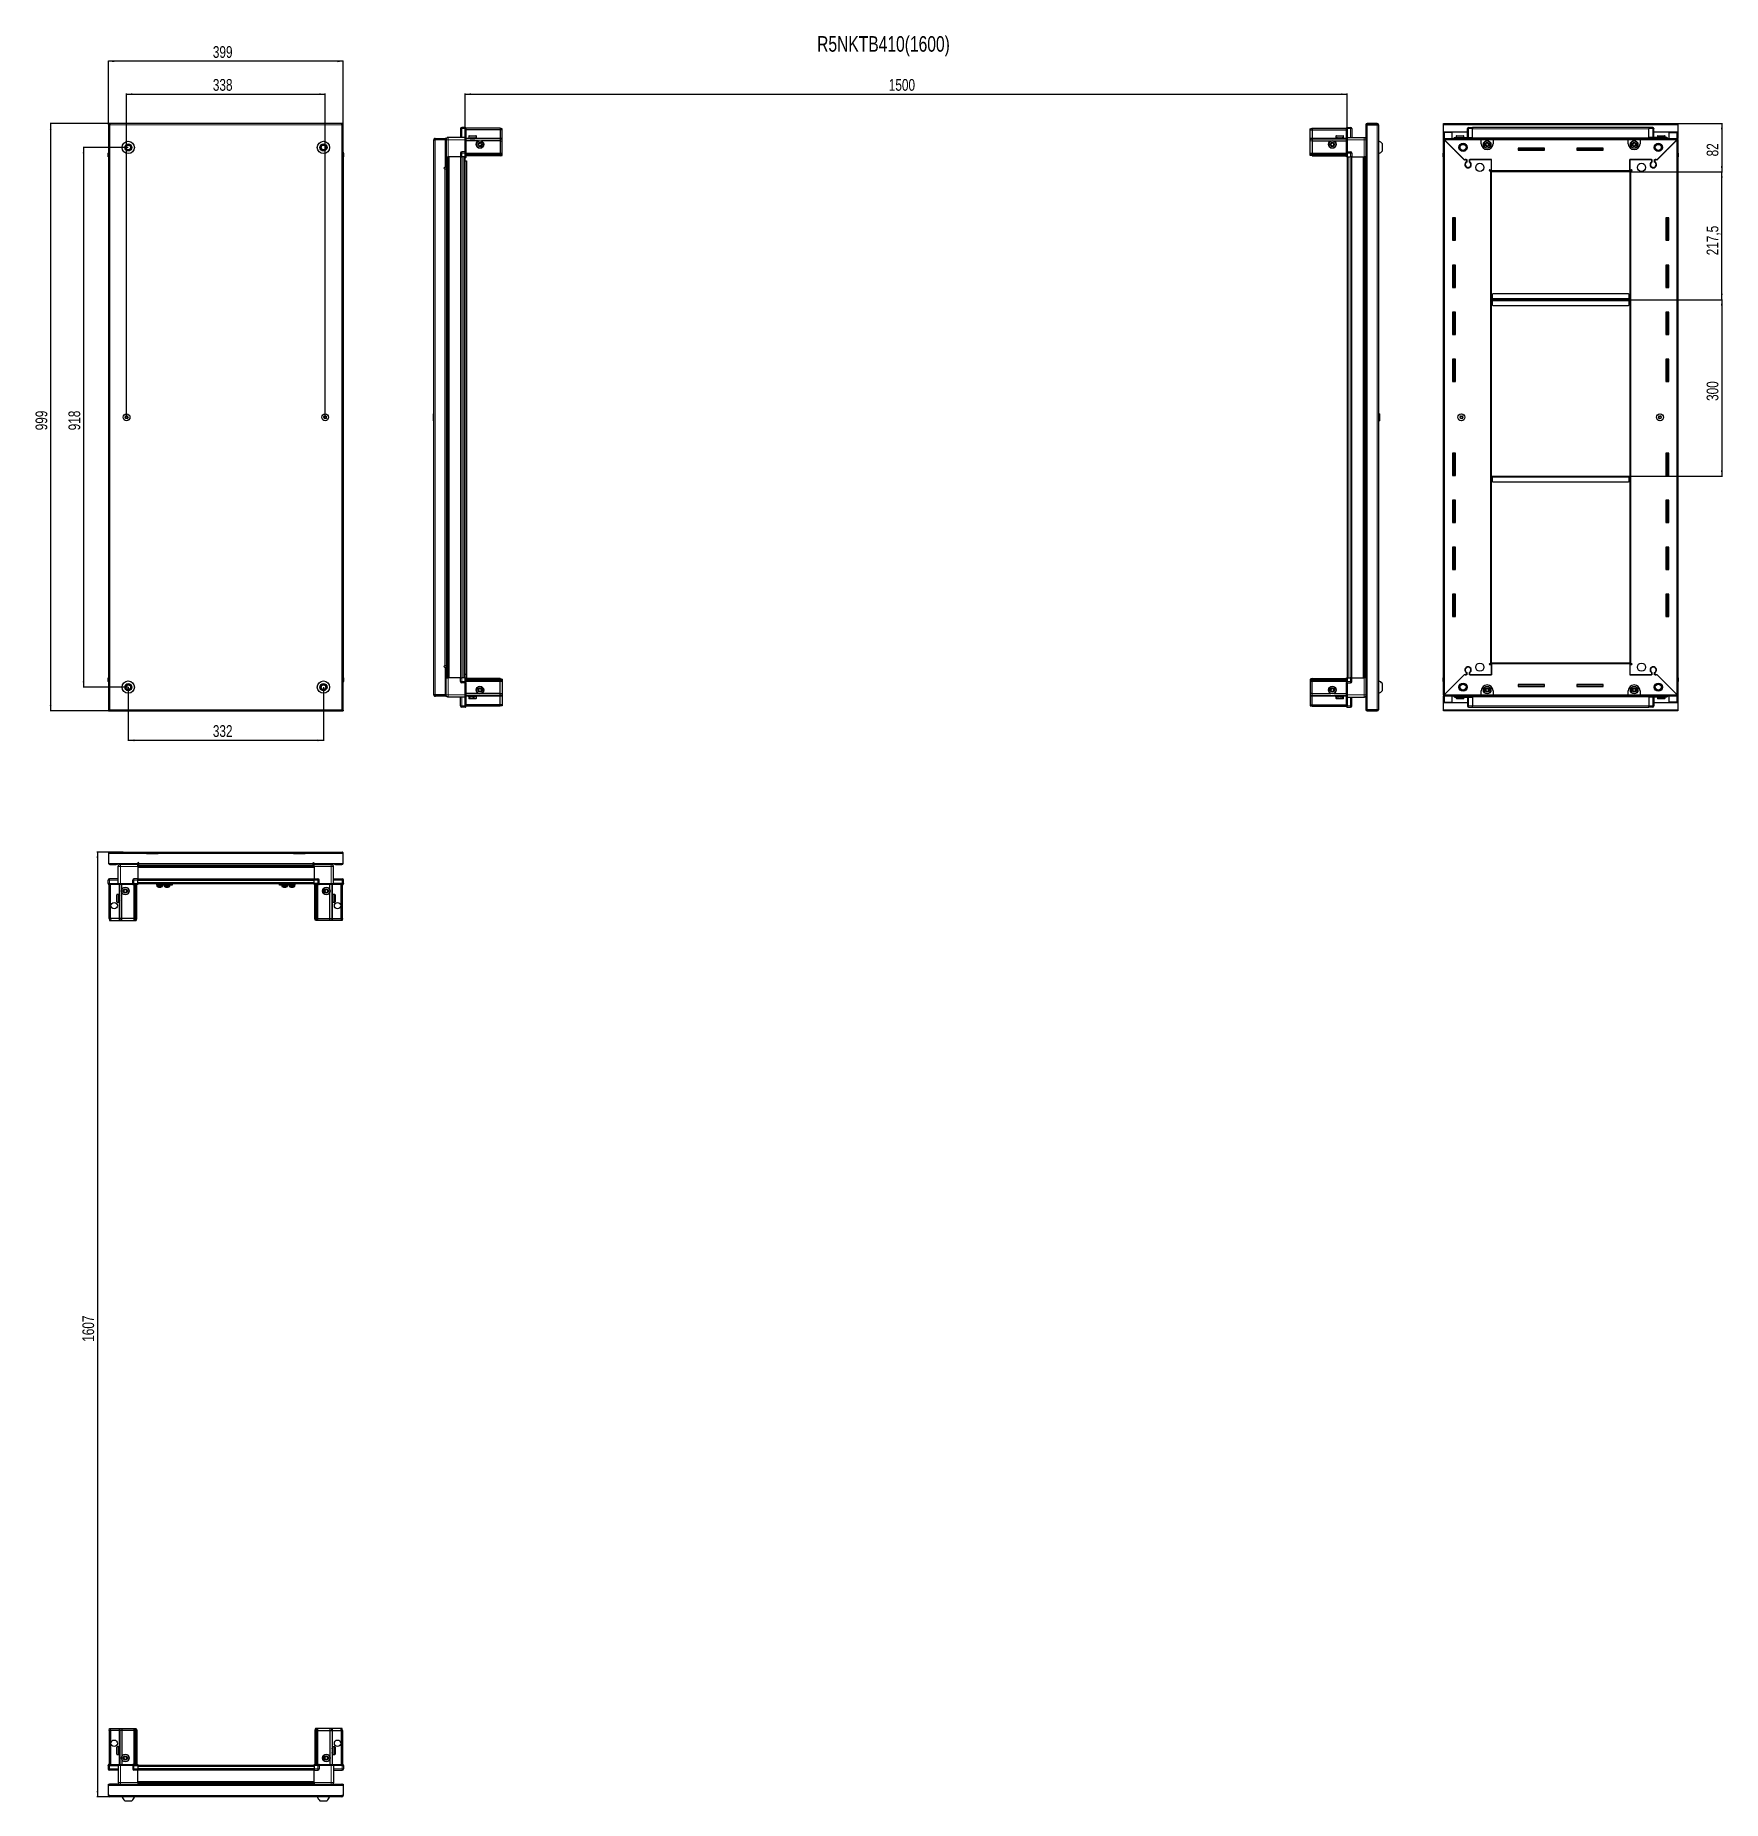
# Model space of a CAD drawing. Header units: millimetres. Extents: x 964 to 3834, y -1659 to 1343.
import ezdxf

# ---------------------------------------------------------------- set-up
doc = ezdxf.new("R2010")
doc.units = ezdxf.units.MM
doc.layers.add('FORMAT', color=7, linetype='Continuous')
doc.styles.add('SLDTEXTSTYLE0', font='TXT', dxfattribs={"width": 0.75})
doc.dimstyles.new('SLDDIMSTYLE0', dxfattribs={"dimtxt": 20, "dimasz": 10, "dimexe": 0, "dimexo": 0.0625, "dimgap": 5, "dimtad": 2, "dimdec": 1, "dimrnd": 1e-09, "dimzin": 12, "dimdsep": 46, "dimtxsty": 'SLDTEXTSTYLE0', "dimsah": 1, "dimcen": 0.09, "dimadec": 0, "dimazin": 3, "dimtfac": 1, "dimtofl": 0, "dimtmove": 0, "dimatfit": 3, "dimfxl": 0, "dimfrac": 2, "dimtolj": 1, "dimtzin": 12, "dimarcsym": 0})

msp = doc.modelspace()

# ---------------------------------------------------------------- texts
at = {"layer": 'FORMAT', "insert": (2293.74, 1341.85), "char_height": 26.4583, "attachment_point": 1, "style": 'SLDTEXTSTYLE0'}
msp.add_mtext('R5NKTB410(1600)', dxfattribs=at)

# ---------------------------------------------------------------- blocks, each defined once
blk = doc.blocks.new('_D')
at = {"layer": 'FORMAT'}
for p, q in [((1088.6, 1193.1), (989.2, 1193.1)), ((990.2, 194.1), (990.2, 1193.1)), ((1088.6, 194.1), (989.2, 194.1))]:
    blk.add_line(p, q, dxfattribs=at)
for points in [[(990.2, 1193.1), (988.6, 1183.1), (991.7, 1183.1)], [(990.2, 194.1), (991.7, 204.1), (988.6, 204.1)]]:
    blk.add_solid(points, dxfattribs=at)
at = {"layer": 'FORMAT', "insert": (964.4, 671.4), "char_height": 20, "attachment_point": 1, "rotation": 90, "style": 'SLDTEXTSTYLE0'}
blk.add_mtext('999', dxfattribs=at)
blk = doc.blocks.new('_D_1')
at = {"layer": 'FORMAT'}
for p, q in [((1088.7, 1193.1), (1088.7, 1300.1)), ((1487.7, 1299.1), (1088.7, 1299.1)), ((1487.7, 1193.1), (1487.7, 1300.1))]:
    blk.add_line(p, q, dxfattribs=at)
for points in [[(1088.7, 1299.1), (1098.7, 1297.5), (1098.7, 1300.6)], [(1487.7, 1299.1), (1477.7, 1300.6), (1477.7, 1297.5)]]:
    blk.add_solid(points, dxfattribs=at)
at = {"layer": 'FORMAT', "insert": (1266, 1324.9), "char_height": 20, "attachment_point": 1, "style": 'SLDTEXTSTYLE0'}
blk.add_mtext('399', dxfattribs=at)
blk = doc.blocks.new('_D_2')
at = {"layer": 'FORMAT'}
for p, q in [((1122.2, 234.6), (1122.2, 143.1)), ((1454.2, 234.6), (1454.2, 143.1)), ((1122.2, 144.1), (1454.2, 144.1))]:
    blk.add_line(p, q, dxfattribs=at)
for points in [[(1122.2, 144.1), (1132.2, 142.5), (1132.2, 145.6)], [(1454.2, 144.1), (1444.2, 145.6), (1444.2, 142.5)]]:
    blk.add_solid(points, dxfattribs=at)
at = {"layer": 'FORMAT', "insert": (1266, 169.9), "char_height": 20, "attachment_point": 1, "style": 'SLDTEXTSTYLE0'}
blk.add_mtext('332', dxfattribs=at)
blk = doc.blocks.new('_D_3')
at = {"layer": 'FORMAT'}
for p, q in [((1119.2, 693.6), (1119.2, 1244.1)), ((1119.2, 1243.1), (1457.2, 1243.1)), ((1457.2, 693.6), (1457.2, 1244.1))]:
    blk.add_line(p, q, dxfattribs=at)
for points in [[(1119.2, 1243.1), (1129.2, 1241.5), (1129.2, 1244.6)], [(1457.2, 1243.1), (1447.2, 1244.6), (1447.2, 1241.5)]]:
    blk.add_solid(points, dxfattribs=at)
at = {"layer": 'FORMAT', "insert": (1266, 1268.9), "char_height": 20, "attachment_point": 1, "style": 'SLDTEXTSTYLE0'}
blk.add_mtext('338', dxfattribs=at)
blk = doc.blocks.new('_D_4')
at = {"layer": 'FORMAT'}
for p, q in [((1122.1, 1152.6), (1045.2, 1152.6)), ((1046.2, 1152.6), (1046.2, 234.6)), ((1122.1, 234.6), (1045.2, 234.6))]:
    blk.add_line(p, q, dxfattribs=at)
for points in [[(1046.2, 1152.6), (1044.6, 1142.6), (1047.7, 1142.6)], [(1046.2, 234.6), (1047.7, 244.6), (1044.6, 244.6)]]:
    blk.add_solid(points, dxfattribs=at)
at = {"layer": 'FORMAT', "insert": (1020.4, 671.4), "char_height": 20, "attachment_point": 1, "rotation": 90, "style": 'SLDTEXTSTYLE0'}
blk.add_mtext('918', dxfattribs=at)
blk = doc.blocks.new('_D_5')
at = {"layer": 'FORMAT'}
for p, q in [((1695.1, 1136.6), (1695.1, 1244.1)), ((1695.1, 1243.1), (3195.1, 1243.1)), ((3195.1, 1136.6), (3195.1, 1244.1))]:
    blk.add_line(p, q, dxfattribs=at)
for points in [[(1695.1, 1243.1), (1705.1, 1241.5), (1705.1, 1244.6)], [(3195.1, 1243.1), (3185.1, 1244.6), (3185.1, 1241.5)]]:
    blk.add_solid(points, dxfattribs=at)
at = {"layer": 'FORMAT', "insert": (2415.6, 1268.9), "char_height": 20, "attachment_point": 1, "style": 'SLDTEXTSTYLE0'}
blk.add_mtext('1500', dxfattribs=at)
blk = doc.blocks.new('_D_6')
at = {"layer": 'FORMAT'}
for p, q in [((3757.8, 1193.1), (3833.3, 1193.1)), ((3832.3, 1193.1), (3832.3, 1111.1)), ((3675.8, 1111.1), (3833.3, 1111.1))]:
    blk.add_line(p, q, dxfattribs=at)
for points in [[(3832.3, 1193.1), (3830.7, 1183.1), (3833.8, 1183.1)], [(3832.3, 1111.1), (3833.8, 1121.1), (3830.7, 1121.1)]]:
    blk.add_solid(points, dxfattribs=at)
at = {"layer": 'FORMAT', "insert": (3806.5, 1137.3), "char_height": 20, "attachment_point": 1, "rotation": 90, "style": 'SLDTEXTSTYLE0'}
blk.add_mtext('82', dxfattribs=at)
blk = doc.blocks.new('_D_7')
at = {"layer": 'FORMAT'}
for p, q in [((3675.8, 1111.1), (3833.3, 1111.1)), ((3832.3, 893.6), (3832.3, 1111.1)), ((3674.8, 893.6), (3833.3, 893.6))]:
    blk.add_line(p, q, dxfattribs=at)
for points in [[(3832.3, 1111.1), (3830.7, 1101.1), (3833.8, 1101.1)], [(3832.3, 893.6), (3833.8, 903.6), (3830.7, 903.6)]]:
    blk.add_solid(points, dxfattribs=at)
at = {"layer": 'FORMAT', "insert": (3806.5, 969.1), "char_height": 20, "attachment_point": 1, "rotation": 90, "style": 'SLDTEXTSTYLE0'}
blk.add_mtext('217,5', dxfattribs=at)
blk = doc.blocks.new('_D_8')
at = {"layer": 'FORMAT'}
for p, q in [((3674.8, 893.6), (3833.3, 893.6)), ((3832.3, 893.6), (3832.3, 593.6)), ((3674.8, 593.6), (3833.3, 593.6))]:
    blk.add_line(p, q, dxfattribs=at)
for points in [[(3832.3, 893.6), (3830.7, 883.6), (3833.8, 883.6)], [(3832.3, 593.6), (3833.8, 603.6), (3830.7, 603.6)]]:
    blk.add_solid(points, dxfattribs=at)
at = {"layer": 'FORMAT', "insert": (3806.5, 721.4), "char_height": 20, "attachment_point": 1, "rotation": 90, "style": 'SLDTEXTSTYLE0'}
blk.add_mtext('300', dxfattribs=at)
blk = doc.blocks.new('_D_9')
at = {"layer": 'FORMAT'}
for p, q in [((1113.5, -45.9), (1068.9, -45.9)), ((1069.9, -45.9), (1069.9, -1652.9)), ((1090.7, -1652.9), (1068.9, -1652.9))]:
    blk.add_line(p, q, dxfattribs=at)
for points in [[(1069.9, -45.9), (1068.3, -55.9), (1071.4, -55.9)], [(1069.9, -1652.9), (1071.4, -1642.9), (1068.3, -1642.9)]]:
    blk.add_solid(points, dxfattribs=at)
at = {"layer": 'FORMAT', "insert": (1044.1, -878.9), "char_height": 20, "attachment_point": 1, "rotation": 90, "style": 'SLDTEXTSTYLE0'}
blk.add_mtext('1607', dxfattribs=at)

# ---------------------------------------------------------------- dimensions: what is measured, and where the dimension line sits
at = {"layer": 'FORMAT'}
for base, p1, p2, picture, middle in [((1088.66, 1299.07), (1487.66, 1193.07), (1088.66, 1193.07), '_D_1', (1288.16, 1299.07)), ((1457.16, 1243.07), (1119.16, 693.57), (1457.16, 693.57), '_D_3', (1288.16, 1243.07))]:
    dim = msp.add_linear_dim(base=base, p1=p1, p2=p2, dimstyle='SLDDIMSTYLE0', dxfattribs=at)
    dim.commit()
    dim.dimension.update_dxf_attribs({"geometry": picture, "text_midpoint": middle, "dimtype": 160})
for base, p1, p2, angle, picture, middle in [((3195.13, 1243.07), (1695.13, 1136.57), (3195.13, 1136.57), 0, '_D_5', (2445.13, 1243.07)), ((990.15, 1193.07), (1088.66, 194.07), (1088.66, 1193.07), 90, '_D', (990.15, 693.57)), ((3832.27, 1111.07), (3757.77, 1193.07), (3675.77, 1111.07), 90, '_D_6', (3832.27, 1152.07)), ((1046.15, 234.57), (1122.16, 1152.57), (1122.16, 234.57), 90, '_D_4', (1046.15, 693.57)), ((3832.27, 1111.07), (3674.77, 893.57), (3675.77, 1111.07), 90, '_D_7', (3832.27, 1002.32)), ((3832.27, 593.57), (3674.77, 893.57), (3674.77, 593.57), 90, '_D_8', (3832.27, 743.57)), ((1454.16, 144.07), (1122.16, 234.57), (1454.16, 234.57), 0, '_D_2', (1288.16, 144.07)), ((1069.86, -1652.85), (1113.52, -45.85), (1090.76, -1652.85), 90, '_D_9', (1069.86, -849.35))]:
    dim = msp.add_linear_dim(base=base, p1=p1, p2=p2, angle=angle, dimstyle='SLDDIMSTYLE0', dxfattribs=at)
    dim.commit()
    dim.dimension.update_dxf_attribs({"geometry": picture, "text_midpoint": middle, "dimtype": 160})

# ---------------------------------------------------------------- linework, layer by layer
at = {"color": 7, "linetype": 'Continuous', "lineweight": 25}
for p, q in [((1090.76, 1193.07), (1088.66, 1193.07)), ((1088.66, 1191.57), (1088.66, 1193.07)), ((1088.66, 1191.57), (1090.76, 1191.57)), ((1088.66, 1191.57), (1088.66, 1190.97)), ((1088.66, 1190.97), (1088.66, 196.17)), ((1088.66, 1190.97), (1090.76, 1190.97)), ((1485.56, 1193.07), (1090.76, 1193.07)), ((1090.76, 1193.07), (1090.76, 1190.97)), ((1485.56, 1190.97), (1485.56, 1193.07)), ((1487.66, 1193.07), (1485.56, 1193.07)), ((1485.56, 1191.57), (1487.66, 1191.57)), ((1485.56, 1190.97), (1487.66, 1190.97)), ((1487.66, 1191.57), (1487.66, 1193.07)), ((1487.66, 1190.97), (1487.66, 1191.57)), ((1487.66, 196.17), (1487.66, 1190.97)), ((1687.28, 1184.57), (1687.28, 1169.57)), ((1695.28, 1186.57), (1689.28, 1186.57)), ((1695.28, 1186.57), (1695.62, 1186.57)), ((1695.28, 1186.57), (1695.28, 1184.57)), ((1695.28, 1169.77), (1695.28, 1184.57)), ((1695.28, 1169.77), (1695.28, 1184.57)), ((1696.48, 1186.07), (1695.62, 1186.57)), ((1696.48, 1184.57), (1696.48, 1186.07)), ((1754.78, 1185.07), (1696.48, 1185.07)), ((1696.48, 1184.57), (1696.48, 1169.77)), ((1754.78, 1182.57), (1696.48, 1182.57)), ((1701.28, 1171.47), (1701.28, 1169.07)), ((1702.08, 1172.27), (1709.25, 1172.27)), ((1709.25, 1172.27), (1713.48, 1172.27)), ((1714.28, 1169.07), (1714.28, 1171.47)), ((1754.78, 1185.07), (1754.78, 1182.57)), ((1757.78, 1184.27), (1754.78, 1185.07)), ((1754.78, 1182.57), (1754.78, 1168.07)), ((1757.78, 1182.42), (1754.78, 1182.57)), ((1757.78, 1182.42), (1757.78, 1184.27)), ((1757.78, 1168.07), (1757.78, 1182.42)), ((3132.48, 1184.27), (3135.48, 1185.07)), ((3132.48, 1182.42), (3132.48, 1184.27)), ((3132.48, 1182.42), (3135.48, 1182.57)), ((3132.48, 1168.07), (3132.48, 1182.42)), ((3135.48, 1185.07), (3135.48, 1182.57)), ((3135.48, 1185.07), (3193.78, 1185.07)), ((3135.48, 1182.57), (3135.48, 1168.07)), ((3135.48, 1182.57), (3193.78, 1182.57)), ((3175.98, 1171.47), (3175.98, 1168.57)), ((3176.78, 1172.27), (3188.18, 1172.27)), ((3188.98, 1168.57), (3188.98, 1171.47)), ((3194.65, 1186.57), (3193.78, 1186.07)), ((3194.65, 1186.57), (3193.78, 1186.07)), ((3193.78, 1186.07), (3193.78, 1184.57)), ((3193.78, 1169.77), (3193.78, 1184.57)), ((3194.98, 1186.57), (3194.65, 1186.57)), ((3194.98, 1186.57), (3194.65, 1186.57)), ((3194.98, 1186.57), (3194.98, 1186.57)), ((3194.98, 1184.57), (3194.98, 1186.57)), ((3194.98, 1186.57), (3200.98, 1186.57)), ((3194.98, 1184.57), (3194.98, 1169.77)), ((3202.98, 1184.57), (3202.98, 1169.57)), ((3226.88, 1178.07), (3226.88, 209.07)), ((3226.88, 1178.07), (3228.98, 1178.07)), ((3226.98, 1190.97), (3226.98, 1178.57)), ((3226.98, 1178.57), (3228.48, 1178.57)), ((3228.48, 1190.97), (3228.48, 1178.57)), ((3228.98, 1178.07), (3228.98, 1190.97)), ((3228.98, 1190.97), (3246.38, 1190.97)), ((3246.38, 1193.07), (3229.08, 1193.07)), ((3246.38, 1191.57), (3229.08, 1191.57)), ((3246.38, 1191.57), (3246.38, 1193.07)), ((3246.38, 1190.97), (3248.48, 1190.97)), ((3248.48, 1190.97), (3248.48, 196.17)), ((3358.77, 1193.07), (3757.77, 1193.07)), ((3358.77, 1190.97), (3358.77, 1193.07)), ((3358.77, 1178.57), (3358.77, 1190.97)), ((3399.77, 1178.57), (3358.77, 1178.57)), ((3358.77, 1178.07), (3358.77, 1178.57)), ((3358.77, 1178.07), (3360.87, 1178.07)), ((3358.77, 1167.82), (3358.77, 1178.07)), ((3360.27, 1178.07), (3360.27, 1178.57)), ((3373.77, 1178.07), (3360.87, 1178.07)), ((3373.77, 1167.82), (3373.77, 1178.07)), ((3380.77, 1171.47), (3380.77, 1169.57)), ((3381.57, 1172.27), (3392.97, 1172.27)), ((3393.77, 1169.57), (3393.77, 1171.47)), ((3399.77, 1169.57), (3399.77, 1184.57)), ((3400.45, 1186.07), (3400.45, 1186.07)), ((3401.77, 1186.57), (3408.27, 1186.57)), ((3401.77, 1186.57), (3408.27, 1186.57)), ((3408.27, 1186.57), (3408.27, 1186.57)), ((3408.27, 1186.57), (3408.27, 1186.57)), ((3408.27, 1186.57), (3408.27, 1184.57)), ((3708.27, 1186.42), (3408.27, 1186.42)), ((3408.27, 1169.57), (3408.27, 1184.57)), ((3708.27, 1186.57), (3708.27, 1186.57)), ((3714.77, 1186.57), (3708.27, 1186.57)), ((3714.77, 1186.57), (3708.27, 1186.57)), ((3708.27, 1186.57), (3708.27, 1184.57)), ((3708.27, 1169.57), (3708.27, 1184.57)), ((3716.77, 1184.57), (3716.77, 1184.57)), ((3716.77, 1169.57), (3716.77, 1184.57)), ((3757.77, 1178.57), (3716.77, 1178.57)), ((3722.77, 1171.47), (3722.77, 1169.57)), ((3723.57, 1172.27), (3734.97, 1172.27)), ((3735.77, 1169.57), (3735.77, 1171.47)), ((3742.77, 1167.82), (3742.77, 1178.07)), ((3742.77, 1178.07), (3755.67, 1178.07)), ((3755.67, 1178.07), (3757.77, 1178.07)), ((3756.27, 1178.07), (3756.27, 1178.57)), ((3757.77, 1193.07), (3757.77, 1190.97)), ((3757.77, 1190.97), (3757.77, 1178.57)), ((3757.77, 1178.07), (3757.77, 1178.57)), ((3757.77, 1178.07), (3757.77, 1167.82)), ((1088.15, 1143.07), (1088.15, 1136.57)), ((1088.16, 1136.57), (1088.16, 1143.07)), ((1487.66, 1144.39), (1487.66, 1144.39)), ((1488.16, 1143.07), (1488.16, 1136.57)), ((1488.16, 1136.57), (1488.16, 1143.07)), ((1643.28, 1165.72), (1641.78, 1165.72)), ((1641.78, 1165.22), (1641.78, 1165.72)), ((1641.78, 221.92), (1641.78, 1165.22)), ((1643.88, 1166.32), (1643.88, 1167.82)), ((1643.88, 1167.82), (1644.78, 1167.82)), ((1643.88, 1166.32), (1644.78, 1166.32)), ((1643.88, 1165.82), (1661.28, 1165.82)), ((1644.78, 1166.32), (1644.78, 1167.82)), ((1644.78, 1167.82), (1661.28, 1167.82)), ((1644.78, 1166.32), (1661.28, 1166.32)), ((1661.28, 1166.32), (1661.28, 1167.82)), ((1662.78, 1165.82), (1661.28, 1165.82)), ((1661.28, 1165.82), (1661.28, 1118.32)), ((1662.78, 1165.57), (1662.78, 1136.57)), ((1695.28, 1169.57), (1666.28, 1169.57)), ((1687.28, 1143.07), (1687.28, 1136.57)), ((1695.28, 1145.07), (1689.28, 1145.07)), ((1695.28, 1169.57), (1695.28, 1169.77)), ((1695.28, 1169.57), (1696.48, 1169.57)), ((1695.28, 1165.57), (1695.28, 1169.57)), ((1695.28, 1145.27), (1695.28, 1165.57)), ((1695.28, 1145.07), (1695.28, 1145.27)), ((1695.28, 1145.07), (1695.28, 1143.07)), ((1695.28, 1145.07), (1696.48, 1145.07)), ((1695.28, 1136.57), (1695.28, 1143.07)), ((1695.28, 1136.57), (1695.28, 1143.07)), ((1695.62, 1136.57), (1695.62, 1143.07)), ((1696.48, 1169.77), (1696.48, 1169.57)), ((1696.48, 1169.57), (1696.48, 1165.57)), ((1754.78, 1167.07), (1696.48, 1167.07)), ((1696.48, 1165.57), (1696.48, 1145.27)), ((1717.78, 1163.57), (1696.48, 1163.57)), ((1696.48, 1145.27), (1696.48, 1145.07)), ((1696.48, 1144.39), (1696.48, 1145.07)), ((1696.48, 1144.39), (1696.48, 1136.57)), ((1754.78, 1142.07), (1696.48, 1142.07)), ((1754.78, 1141.07), (1696.48, 1141.07)), ((1701.28, 1169.07), (1701.28, 1168.57)), ((1701.28, 1168.57), (1701.42, 1168.57)), ((1701.61, 1169.07), (1701.42, 1169.07)), ((1701.42, 1169.07), (1701.42, 1168.57)), ((1701.42, 1168.57), (1701.61, 1168.57)), ((1701.61, 1169.07), (1701.61, 1168.57)), ((1701.61, 1168.57), (1702.14, 1168.57)), ((1702.54, 1169.07), (1702.14, 1169.07)), ((1702.14, 1169.07), (1702.14, 1168.57)), ((1702.14, 1168.57), (1702.54, 1168.57)), ((1702.54, 1169.07), (1702.54, 1168.57)), ((1702.54, 1168.57), (1703.41, 1168.57)), ((1703.38, 1168.57), (1703.38, 1168.47)), ((1703.38, 1168.47), (1712.18, 1168.47)), ((1703.98, 1169.07), (1703.41, 1169.07)), ((1703.41, 1169.07), (1703.41, 1168.57)), ((1703.41, 1168.57), (1703.98, 1168.57)), ((1703.78, 1168.07), (1704.47, 1167.59)), ((1703.78, 1168.07), (1708.81, 1168.07)), ((1704.47, 1167.59), (1703.78, 1167.1)), ((1703.78, 1167.1), (1703.78, 1167.07)), ((1703.78, 1167.1), (1708.81, 1167.1)), ((1703.98, 1169.07), (1703.98, 1168.57)), ((1703.98, 1168.57), (1705.1, 1168.57)), ((1704.47, 1167.59), (1708.64, 1167.59)), ((1705.79, 1169.07), (1705.1, 1169.07)), ((1705.1, 1169.07), (1705.1, 1168.57)), ((1705.1, 1168.57), (1705.79, 1168.57)), ((1705.79, 1169.07), (1705.79, 1168.57)), ((1705.79, 1168.57), (1707.07, 1168.57)), ((1707.8, 1169.07), (1707.07, 1169.07)), ((1707.07, 1169.07), (1707.07, 1168.57)), ((1707.07, 1168.57), (1707.3, 1168.57)), ((1707.3, 1169.07), (1707.3, 1168.57)), ((1707.8, 1169.07), (1707.8, 1168.57)), ((1707.8, 1169.07), (1707.8, 1168.57)), ((1707.8, 1168.57), (1709.1, 1168.57)), ((1707.8, 1168.57), (1707.8, 1168.57)), ((1708.64, 1167.59), (1711.09, 1167.59)), ((1708.81, 1168.07), (1711.78, 1168.07)), ((1708.81, 1167.1), (1711.78, 1167.1)), ((1709.81, 1169.07), (1709.1, 1169.07)), ((1709.1, 1169.07), (1709.1, 1168.57)), ((1709.16, 1169.07), (1709.16, 1168.57)), ((1709.16, 1168.57), (1709.81, 1168.57)), ((1709.81, 1169.07), (1709.81, 1168.57)), ((1709.81, 1168.57), (1711, 1168.57)), ((1711.62, 1169.07), (1711, 1169.07)), ((1711, 1169.07), (1711, 1168.57)), ((1711, 1168.57), (1711.62, 1168.57)), ((1711.09, 1167.59), (1711.78, 1168.07)), ((1711.78, 1167.1), (1711.09, 1167.59)), ((1711.62, 1169.07), (1711.62, 1168.57)), ((1711.62, 1168.57), (1712.59, 1168.57)), ((1711.78, 1167.07), (1711.78, 1167.1)), ((1712.18, 1168.47), (1712.18, 1168.57)), ((1713.05, 1169.07), (1712.59, 1169.07)), ((1712.59, 1169.07), (1712.59, 1168.57)), ((1712.59, 1168.57), (1713.05, 1168.57)), ((1713.05, 1169.07), (1713.05, 1168.57)), ((1713.05, 1168.57), (1713.71, 1168.57)), ((1713.97, 1169.07), (1713.71, 1169.07)), ((1713.71, 1169.07), (1713.71, 1168.57)), ((1713.71, 1168.57), (1713.97, 1168.57)), ((1713.97, 1169.07), (1713.97, 1168.57)), ((1713.97, 1168.57), (1714.24, 1168.57)), ((1714.28, 1169.07), (1714.24, 1169.07)), ((1714.24, 1169.07), (1714.24, 1168.57)), ((1714.24, 1168.57), (1714.28, 1168.57)), ((1714.28, 1169.07), (1714.28, 1168.57)), ((1754.78, 1163.57), (1722.78, 1163.57)), ((1754.78, 1168.07), (1754.78, 1167.07)), ((1754.78, 1167.07), (1754.78, 1163.57)), ((1757.78, 1166.27), (1754.78, 1167.07)), ((1754.78, 1163.57), (1754.78, 1143.07)), ((1754.78, 1163.57), (1757.78, 1163.24)), ((1754.78, 1143.07), (1754.78, 1142.07)), ((1754.78, 1142.07), (1754.78, 1141.07)), ((1754.78, 1142.07), (1757.78, 1141.27)), ((1754.78, 1141.07), (1754.78, 1139.57)), ((1754.78, 1141.07), (1757.78, 1140.53)), ((1757.78, 1166.27), (1757.78, 1168.07)), ((1757.78, 1163.24), (1757.78, 1166.27)), ((1757.78, 1143.07), (1757.78, 1163.24)), ((1757.78, 1141.27), (1757.78, 1143.07)), ((1757.78, 1140.53), (1757.78, 1141.27)), ((3132.48, 1166.27), (3132.48, 1168.07)), ((3132.48, 1166.27), (3135.48, 1167.07)), ((3132.48, 1163.24), (3132.48, 1166.27)), ((3135.48, 1163.57), (3132.48, 1163.24)), ((3132.48, 1143.07), (3132.48, 1163.24)), ((3132.48, 1141.27), (3132.48, 1143.07)), ((3135.48, 1142.07), (3132.48, 1141.27)), ((3132.48, 1140.53), (3132.48, 1141.27)), ((3135.48, 1141.07), (3132.48, 1140.53)), ((3135.48, 1168.07), (3135.48, 1167.07)), ((3135.48, 1167.07), (3135.48, 1163.57)), ((3135.48, 1167.07), (3193.78, 1167.07)), ((3135.48, 1163.57), (3135.48, 1143.07)), ((3135.48, 1163.57), (3167.48, 1163.57)), ((3135.48, 1143.07), (3135.48, 1142.07)), ((3135.48, 1142.07), (3135.48, 1141.07)), ((3135.48, 1142.07), (3193.78, 1142.07)), ((3135.48, 1141.07), (3135.48, 1139.57)), ((3135.48, 1141.07), (3193.78, 1141.07)), ((3172.48, 1163.57), (3193.78, 1163.57)), ((3175.98, 1168.57), (3176.02, 1168.57)), ((3176.14, 1169.07), (3176.02, 1169.07)), ((3176.02, 1169.07), (3176.02, 1168.57)), ((3176.02, 1168.57), (3176.14, 1168.57)), ((3176.14, 1169.07), (3176.14, 1168.57)), ((3176.14, 1168.57), (3176.55, 1168.57)), ((3176.89, 1169.07), (3176.55, 1169.07)), ((3176.55, 1169.07), (3176.55, 1168.57)), ((3176.55, 1168.57), (3176.89, 1168.57)), ((3176.89, 1169.07), (3176.89, 1168.57)), ((3176.89, 1168.57), (3177.66, 1168.57)), ((3178.19, 1169.07), (3177.66, 1169.07)), ((3177.66, 1169.07), (3177.66, 1168.57)), ((3177.66, 1168.57), (3178.19, 1168.57)), ((3178.08, 1168.57), (3178.08, 1168.47)), ((3178.08, 1168.47), (3186.88, 1168.47)), ((3178.19, 1169.07), (3178.19, 1168.57)), ((3178.19, 1168.57), (3179.25, 1168.57)), ((3178.48, 1168.07), (3179.17, 1167.59)), ((3178.48, 1168.07), (3186.48, 1168.07)), ((3179.17, 1167.59), (3178.48, 1167.1)), ((3178.48, 1167.1), (3178.48, 1167.07)), ((3178.48, 1167.1), (3186.48, 1167.1)), ((3179.17, 1167.59), (3185.79, 1167.59)), ((3179.91, 1169.07), (3179.25, 1169.07)), ((3179.25, 1169.07), (3179.25, 1168.57)), ((3179.25, 1168.57), (3179.91, 1168.57)), ((3179.91, 1169.07), (3179.91, 1168.57)), ((3179.91, 1168.57), (3181.15, 1168.57)), ((3181.88, 1169.07), (3181.15, 1169.07)), ((3181.15, 1169.07), (3181.15, 1168.57)), ((3181.15, 1168.57), (3181.58, 1168.57)), ((3181.58, 1169.07), (3181.58, 1168.57)), ((3181.88, 1169.07), (3181.88, 1168.57)), ((3181.88, 1168.57), (3183.18, 1168.57)), ((3183.9, 1169.07), (3183.18, 1169.07)), ((3183.18, 1169.07), (3183.18, 1168.57)), ((3183.45, 1169.07), (3183.45, 1168.57)), ((3183.45, 1168.57), (3183.9, 1168.57)), ((3183.9, 1169.07), (3183.9, 1168.57)), ((3183.9, 1168.57), (3185.14, 1168.57)), ((3185.8, 1169.07), (3185.14, 1169.07)), ((3185.14, 1169.07), (3185.14, 1168.57)), ((3185.14, 1168.57), (3185.8, 1168.57)), ((3185.79, 1167.59), (3186.48, 1168.07)), ((3186.48, 1167.1), (3185.79, 1167.59)), ((3185.8, 1169.07), (3185.8, 1168.57)), ((3185.8, 1168.57), (3186.84, 1168.57)), ((3186.48, 1167.07), (3186.48, 1167.1)), ((3187.36, 1169.07), (3186.84, 1169.07)), ((3186.84, 1169.07), (3186.84, 1168.57)), ((3186.84, 1168.57), (3187.36, 1168.57)), ((3186.88, 1168.47), (3186.88, 1168.57)), ((3187.36, 1169.07), (3187.36, 1168.57)), ((3187.36, 1168.57), (3188.12, 1168.57)), ((3188.45, 1169.07), (3188.12, 1169.07)), ((3188.12, 1169.07), (3188.12, 1168.57)), ((3188.12, 1168.57), (3188.45, 1168.57)), ((3188.45, 1169.07), (3188.45, 1168.57)), ((3188.45, 1168.57), (3188.84, 1168.57)), ((3188.95, 1169.07), (3188.84, 1169.07)), ((3188.84, 1169.07), (3188.84, 1168.57)), ((3188.84, 1168.57), (3188.95, 1168.57)), ((3188.95, 1169.07), (3188.95, 1168.57)), ((3188.95, 1168.57), (3188.98, 1168.57)), ((3193.78, 1169.57), (3193.78, 1169.77)), ((3194.98, 1169.57), (3193.78, 1169.57)), ((3193.78, 1165.57), (3193.78, 1169.57)), ((3193.78, 1145.27), (3193.78, 1165.57)), ((3193.78, 1145.07), (3193.78, 1145.27)), ((3194.98, 1145.07), (3193.78, 1145.07)), ((3193.78, 1145.07), (3193.78, 1144.39)), ((3193.78, 1136.57), (3193.78, 1144.39)), ((3194.65, 1143.07), (3194.65, 1136.57)), ((3194.98, 1169.77), (3194.98, 1169.57)), ((3194.98, 1169.57), (3194.98, 1165.57)), ((3194.98, 1169.57), (3223.98, 1169.57)), ((3194.98, 1165.57), (3194.98, 1145.27)), ((3194.98, 1145.27), (3194.98, 1145.07)), ((3194.98, 1143.07), (3194.98, 1145.07)), ((3194.98, 1145.07), (3200.98, 1145.07)), ((3194.98, 1143.07), (3194.98, 1145.07)), ((3194.98, 1143.07), (3194.98, 1136.57)), ((3202.98, 1143.07), (3202.98, 1136.57)), ((3255.08, 1146.57), (3255.08, 1158.57)), ((3358.27, 1143.07), (3358.27, 1136.57)), ((3358.27, 1136.57), (3358.27, 1143.07)), ((3358.77, 1166.32), (3358.77, 1167.82)), ((3358.77, 1167.82), (3359.77, 1167.82)), ((3358.77, 1165.82), (3358.77, 1166.32)), ((3358.77, 1166.32), (3359.77, 1166.32)), ((3358.77, 221.32), (3358.77, 1165.82)), ((3360.27, 1165.82), (3358.77, 1165.82)), ((3359.77, 1166.32), (3359.77, 1167.82)), ((3359.77, 1167.82), (3423.27, 1167.82)), ((3360.37, 1165.72), (3394.27, 1131.82)), ((3394.97, 1131.12), (3360.87, 1165.22)), ((3379.27, 1169.57), (3408.27, 1169.57)), ((3408.27, 1169.57), (3408.27, 1169.07)), ((3408.27, 1168.42), (3708.27, 1168.42)), ((3423.27, 1165.72), (3423.27, 1167.82)), ((3423.27, 1167.82), (3443.27, 1167.82)), ((3423.27, 1166.32), (3443.27, 1166.32)), ((3423.27, 1158.82), (3423.27, 1165.72)), ((3443.27, 1167.82), (3673.27, 1167.82)), ((3443.27, 1167.82), (3443.27, 1165.72)), ((3443.27, 1165.72), (3443.27, 1158.82)), ((3530.77, 1151.57), (3485.77, 1151.57)), ((3485.77, 1151.57), (3485.77, 1148.07)), ((3530.77, 1148.82), (3485.77, 1148.82)), ((3485.77, 1148.07), (3530.77, 1148.07)), ((3530.77, 1148.07), (3530.77, 1151.57)), ((3630.77, 1151.57), (3585.77, 1151.57)), ((3585.77, 1151.57), (3585.77, 1148.07)), ((3630.77, 1148.82), (3585.77, 1148.82)), ((3585.77, 1148.07), (3630.77, 1148.07)), ((3630.77, 1148.07), (3630.77, 1151.57)), ((3673.27, 1165.72), (3673.27, 1167.82)), ((3673.27, 1167.82), (3693.27, 1167.82)), ((3673.27, 1166.32), (3693.27, 1166.32)), ((3673.27, 1158.82), (3673.27, 1165.72)), ((3693.27, 1167.82), (3756.77, 1167.82)), ((3693.27, 1167.82), (3693.27, 1165.72)), ((3693.27, 1165.72), (3693.27, 1158.82)), ((3737.27, 1169.57), (3708.27, 1169.57)), ((3708.27, 1169.57), (3708.27, 1169.07)), ((3755.67, 1165.22), (3721.57, 1131.12)), ((3722.27, 1131.82), (3756.17, 1165.72)), ((3756.27, 1165.82), (3757.77, 1165.82)), ((3756.77, 1166.32), (3756.77, 1167.82)), ((3756.77, 1167.82), (3757.77, 1167.82)), ((3756.77, 1166.32), (3757.77, 1166.32)), ((3757.77, 1166.32), (3757.77, 1167.82)), ((3757.77, 1166.32), (3757.77, 1165.82)), ((3757.77, 1165.82), (3757.77, 221.32)), ((3757.77, 1144.39), (3757.77, 1144.39)), ((3758.27, 1143.07), (3758.27, 1136.57)), ((3758.27, 1136.57), (3758.27, 1143.07)), ((1088.15, 1136.57), (1088.16, 1136.57)), ((1088.66, 1136.57), (1088.16, 1136.57)), ((1088.31, 1136.57), (1088.31, 250.57)), ((1487.66, 1136.57), (1488.16, 1136.57)), ((1488.01, 250.57), (1488.01, 1136.57)), ((1488.16, 1136.57), (1488.16, 1136.57)), ((1488.16, 1136.57), (1488.16, 1136.57)), ((1661.28, 1118.32), (1659.93, 1118.32)), ((1659.93, 1116.32), (1660.68, 1116.32)), ((1660.68, 1116.32), (1662.78, 1116.32)), ((1661.28, 1139.32), (1662.78, 1139.32)), ((1662.78, 1136.57), (1661.28, 1136.57)), ((1662.78, 1116.32), (1662.78, 270.82)), ((1663.43, 250.57), (1663.43, 1136.57)), ((1665.23, 1136.57), (1665.23, 250.57)), ((1665.26, 1136.57), (1665.26, 250.57)), ((1687.28, 1136.57), (1666.28, 1136.57)), ((1687.28, 1136.57), (1689.28, 1136.57)), ((1687.93, 250.57), (1687.93, 1136.57)), ((1695.28, 1136.57), (1689.28, 1136.57)), ((1695.13, 250.57), (1695.13, 1136.57)), ((1695.13, 1129.57), (1697.63, 1129.57)), ((1695.28, 1136.57), (1695.62, 1136.57)), ((1695.28, 1136.57), (1695.28, 1136.57)), ((1696.48, 1136.57), (1695.62, 1136.57)), ((1695.62, 1136.57), (1695.62, 1136.57)), ((1754.78, 1139.57), (1696.48, 1139.57)), ((1754.78, 1138.07), (1696.48, 1138.07)), ((1697.63, 1129.57), (1697.63, 256.07)), ((1754.78, 1139.57), (1757.78, 1140.03)), ((1754.78, 1139.57), (1754.78, 1138.07)), ((1754.78, 1138.07), (1757.78, 1138.87)), ((1757.78, 1140.03), (1757.78, 1140.53)), ((1757.78, 1138.87), (1757.78, 1140.03)), ((3132.48, 1140.03), (3132.48, 1140.53)), ((3132.48, 1138.87), (3132.48, 1140.03)), ((3135.48, 1139.57), (3132.48, 1140.03)), ((3135.48, 1138.07), (3132.48, 1138.87)), ((3135.48, 1139.57), (3193.78, 1139.57)), ((3135.48, 1139.57), (3135.48, 1138.07)), ((3135.48, 1138.07), (3193.78, 1138.07)), ((3194.65, 1136.57), (3193.78, 1136.57)), ((3194.98, 1136.57), (3194.65, 1136.57)), ((3194.98, 1136.57), (3200.98, 1136.57)), ((3195.13, 1136.57), (3195.13, 250.57)), ((3202.98, 1136.57), (3200.98, 1136.57)), ((3202.33, 1136.57), (3202.33, 250.57)), ((3202.98, 1136.57), (3223.98, 1136.57)), ((3225.01, 250.57), (3225.01, 1136.57)), ((3225.04, 250.57), (3225.04, 1136.57)), ((3226.83, 1136.57), (3226.83, 250.57)), ((3358.27, 1136.57), (3358.27, 1136.57)), ((3358.77, 1136.57), (3358.27, 1136.57)), ((3358.42, 1136.57), (3358.42, 250.57)), ((3394.27, 1131.82), (3398.47, 1131.82)), ((3395.67, 1131.82), (3394.97, 1131.12)), ((3397.77, 1131.82), (3395.67, 1131.82)), ((3397.77, 1131.82), (3397.77, 1127.93)), ((3398.47, 1131.82), (3398.47, 1127.53)), ((3398.77, 1118.96), (3398.77, 1118.2)), ((3403.07, 1131.82), (3440.77, 1131.82)), ((3403.07, 1127.53), (3403.07, 1131.82)), ((3403.77, 1127.93), (3403.77, 1131.82)), ((3440.77, 1131.82), (3403.77, 1131.82)), ((3437.92, 1114.57), (3440.77, 1114.57)), ((3438.67, 1112.57), (3437.92, 1112.57)), ((3438.67, 1112.57), (3440.77, 1112.57)), ((3440.77, 1113.57), (3438.77, 1113.57)), ((3438.77, 1113.57), (3438.77, 1112.57)), ((3440.77, 1113.17), (3440.77, 1131.82)), ((3440.77, 1114.57), (3440.77, 1131.82)), ((3440.77, 1111.07), (3440.77, 1113.17)), ((3675.77, 1111.07), (3440.77, 1111.07)), ((3440.77, 276.07), (3440.77, 1111.07)), ((3675.77, 1131.82), (3713.47, 1131.82)), ((3675.77, 1113.17), (3675.77, 1131.82)), ((3675.77, 1131.82), (3675.77, 1114.57)), ((3712.77, 1131.82), (3675.77, 1131.82)), ((3675.77, 1114.57), (3678.62, 1114.57)), ((3677.77, 1113.57), (3675.77, 1113.57)), ((3675.77, 1113.17), (3675.77, 1111.07)), ((3675.77, 1112.57), (3677.87, 1112.57)), ((3675.77, 1111.07), (3675.77, 276.07)), ((3677.77, 1112.57), (3677.77, 1113.57)), ((3678.62, 1112.57), (3677.87, 1112.57)), ((3712.77, 1131.82), (3712.77, 1127.93)), ((3713.47, 1131.82), (3713.47, 1127.53)), ((3717.77, 1118.96), (3717.77, 1118.2)), ((3718.07, 1131.82), (3722.27, 1131.82)), ((3718.07, 1127.53), (3718.07, 1131.82)), ((3720.87, 1131.82), (3718.77, 1131.82)), ((3718.77, 1127.93), (3718.77, 1131.82)), ((3721.57, 1131.12), (3720.87, 1131.82)), ((3757.77, 1136.57), (3758.27, 1136.57)), ((3758.12, 250.57), (3758.12, 1136.57)), ((3758.27, 1136.57), (3758.27, 1136.57)), ((3758.27, 1136.57), (3758.27, 1136.57)), ((3379.27, 1032.57), (3374.27, 1032.57)), ((3374.27, 1032.57), (3374.27, 994.57)), ((3376.42, 994.57), (3376.42, 1032.57)), ((3378.21, 994.57), (3378.21, 1032.57)), ((3378.25, 994.57), (3378.25, 1032.57)), ((3379.27, 994.57), (3379.27, 1032.57)), ((3737.27, 1032.57), (3737.27, 994.57)), ((3742.27, 1032.57), (3737.27, 1032.57)), ((3738.29, 1032.57), (3738.29, 994.57)), ((3738.33, 1032.57), (3738.33, 994.57)), ((3740.12, 1032.57), (3740.12, 994.57)), ((3742.27, 994.57), (3742.27, 1032.57)), ((3374.27, 994.57), (3379.27, 994.57)), ((3737.27, 994.57), (3742.27, 994.57)), ((3379.27, 952.57), (3374.27, 952.57)), ((3374.27, 952.57), (3374.27, 914.57)), ((3376.42, 914.57), (3376.42, 952.57)), ((3378.21, 914.57), (3378.21, 952.57)), ((3378.25, 914.57), (3378.25, 952.57)), ((3379.27, 914.57), (3379.27, 952.57)), ((3737.27, 952.57), (3737.27, 914.57)), ((3742.27, 952.57), (3737.27, 952.57)), ((3738.29, 952.57), (3738.29, 914.57)), ((3738.33, 952.57), (3738.33, 914.57)), ((3740.12, 952.57), (3740.12, 914.57)), ((3742.27, 914.57), (3742.27, 952.57)), ((3374.27, 914.57), (3379.27, 914.57)), ((3442.77, 903.57), (3441.77, 902.57)), ((3441.77, 902.57), (3441.77, 895.67)), ((3673.77, 903.57), (3442.77, 903.57)), ((3674.77, 902.57), (3673.77, 903.57)), ((3674.77, 895.67), (3674.77, 902.57)), ((3737.27, 914.57), (3742.27, 914.57)), ((3379.27, 872.57), (3374.27, 872.57)), ((3374.27, 872.57), (3374.27, 834.57)), ((3376.42, 834.57), (3376.42, 872.57)), ((3378.21, 834.57), (3378.21, 872.57)), ((3378.25, 834.57), (3378.25, 872.57)), ((3379.27, 834.57), (3379.27, 872.57)), ((3441.52, 893.57), (3440.77, 893.57)), ((3441.77, 896.42), (3441.52, 896.42)), ((3441.52, 896.42), (3441.52, 893.57)), ((3441.52, 893.57), (3441.52, 890.72)), ((3441.52, 890.72), (3441.77, 890.72)), ((3441.77, 893.57), (3441.77, 895.67)), ((3441.77, 891.47), (3441.77, 893.57)), ((3674.77, 893.57), (3441.77, 893.57)), ((3441.77, 891.47), (3441.77, 884.57)), ((3441.77, 884.57), (3442.77, 883.57)), ((3442.77, 883.57), (3673.77, 883.57)), ((3673.77, 883.57), (3674.77, 884.57)), ((3675.02, 896.42), (3674.77, 896.42)), ((3674.77, 895.67), (3674.77, 893.57)), ((3674.77, 893.57), (3674.77, 891.47)), ((3674.77, 884.57), (3674.77, 891.47)), ((3674.77, 890.72), (3675.02, 890.72)), ((3675.02, 893.57), (3675.02, 896.42)), ((3675.02, 890.72), (3675.02, 893.57)), ((3675.77, 893.57), (3675.02, 893.57)), ((3737.27, 872.57), (3737.27, 834.57)), ((3742.27, 872.57), (3737.27, 872.57)), ((3738.29, 872.57), (3738.29, 834.57)), ((3738.33, 872.57), (3738.33, 834.57)), ((3740.12, 872.57), (3740.12, 834.57)), ((3742.27, 834.57), (3742.27, 872.57)), ((3374.27, 834.57), (3379.27, 834.57)), ((3737.27, 834.57), (3742.27, 834.57)), ((3379.27, 792.57), (3374.27, 792.57)), ((3374.27, 792.57), (3374.27, 754.57)), ((3376.42, 754.57), (3376.42, 792.57)), ((3378.21, 754.57), (3378.21, 792.57)), ((3378.25, 754.57), (3378.25, 792.57)), ((3379.27, 754.57), (3379.27, 792.57)), ((3737.27, 792.57), (3737.27, 754.57)), ((3742.27, 792.57), (3737.27, 792.57)), ((3738.29, 792.57), (3738.29, 754.57)), ((3738.33, 792.57), (3738.33, 754.57)), ((3740.12, 792.57), (3740.12, 754.57)), ((3742.27, 754.57), (3742.27, 792.57)), ((3374.27, 754.57), (3379.27, 754.57)), ((3737.27, 754.57), (3742.27, 754.57)), ((1641.78, 699.36), (1641.48, 699.36)), ((1641.48, 687.79), (1641.48, 699.36)), ((1663.28, 703.07), (1663.28, 684.07)), ((3249.47, 699.36), (3248.48, 698.37)), ((3249.98, 699.36), (3249.47, 699.36)), ((3249.47, 699.36), (3249.47, 687.79)), ((3249.98, 699.36), (3249.98, 687.79)), ((1641.48, 687.79), (1641.78, 687.79)), ((3248.48, 688.77), (3249.47, 687.79)), ((3249.47, 687.79), (3249.98, 687.79)), ((3379.27, 632.57), (3374.27, 632.57)), ((3374.27, 632.57), (3374.27, 594.57)), ((3376.42, 594.57), (3376.42, 632.57)), ((3378.21, 594.57), (3378.21, 632.57)), ((3378.25, 594.57), (3378.25, 632.57)), ((3379.27, 594.57), (3379.27, 632.57)), ((3737.27, 632.57), (3737.27, 594.57)), ((3742.27, 632.57), (3737.27, 632.57)), ((3738.29, 632.57), (3738.29, 594.57)), ((3738.33, 632.57), (3738.33, 594.57)), ((3740.12, 632.57), (3740.12, 594.57)), ((3742.27, 594.57), (3742.27, 632.57)), ((3374.27, 594.57), (3379.27, 594.57)), ((3440.77, 593.57), (3441.52, 593.57)), ((3441.52, 593.57), (3441.52, 590.72)), ((3441.52, 590.72), (3441.77, 590.72)), ((3441.77, 593.57), (3674.77, 593.57)), ((3441.77, 591.47), (3441.77, 593.57)), ((3441.77, 591.47), (3441.77, 584.57)), ((3441.77, 584.57), (3442.77, 583.57)), ((3442.77, 583.57), (3673.77, 583.57)), ((3673.77, 583.57), (3674.77, 584.57)), ((3674.77, 593.57), (3674.77, 591.47)), ((3674.77, 584.57), (3674.77, 591.47)), ((3674.77, 590.72), (3675.02, 590.72)), ((3675.02, 590.72), (3675.02, 593.57)), ((3675.02, 593.57), (3675.77, 593.57)), ((3737.27, 594.57), (3742.27, 594.57)), ((3379.27, 552.57), (3374.27, 552.57)), ((3374.27, 552.57), (3374.27, 514.57)), ((3376.42, 514.57), (3376.42, 552.57)), ((3378.21, 514.57), (3378.21, 552.57)), ((3378.25, 514.57), (3378.25, 552.57)), ((3379.27, 514.57), (3379.27, 552.57)), ((3737.27, 552.57), (3737.27, 514.57)), ((3742.27, 552.57), (3737.27, 552.57)), ((3738.29, 552.57), (3738.29, 514.57)), ((3738.33, 552.57), (3738.33, 514.57)), ((3740.12, 552.57), (3740.12, 514.57)), ((3742.27, 514.57), (3742.27, 552.57)), ((3374.27, 514.57), (3379.27, 514.57)), ((3737.27, 514.57), (3742.27, 514.57)), ((3379.27, 472.57), (3374.27, 472.57)), ((3374.27, 472.57), (3374.27, 434.57)), ((3376.42, 434.57), (3376.42, 472.57)), ((3378.21, 434.57), (3378.21, 472.57)), ((3378.25, 434.57), (3378.25, 472.57)), ((3379.27, 434.57), (3379.27, 472.57)), ((3737.27, 472.57), (3737.27, 434.57)), ((3742.27, 472.57), (3737.27, 472.57)), ((3738.29, 472.57), (3738.29, 434.57)), ((3738.33, 472.57), (3738.33, 434.57)), ((3740.12, 472.57), (3740.12, 434.57)), ((3742.27, 434.57), (3742.27, 472.57)), ((3374.27, 434.57), (3379.27, 434.57)), ((3737.27, 434.57), (3742.27, 434.57)), ((3379.27, 392.57), (3374.27, 392.57)), ((3374.27, 392.57), (3374.27, 354.57)), ((3376.42, 354.57), (3376.42, 392.57)), ((3378.21, 354.57), (3378.21, 392.57)), ((3378.25, 354.57), (3378.25, 392.57)), ((3379.27, 354.57), (3379.27, 392.57)), ((3737.27, 392.57), (3737.27, 354.57)), ((3742.27, 392.57), (3737.27, 392.57)), ((3738.29, 392.57), (3738.29, 354.57)), ((3738.33, 392.57), (3738.33, 354.57)), ((3740.12, 392.57), (3740.12, 354.57)), ((3742.27, 354.57), (3742.27, 392.57)), ((3374.27, 354.57), (3379.27, 354.57)), ((3737.27, 354.57), (3742.27, 354.57)), ((1660.68, 270.82), (1659.93, 270.82)), ((1662.78, 270.82), (1660.68, 270.82)), ((3437.92, 274.57), (3438.67, 274.57)), ((3440.77, 272.57), (3437.92, 272.57)), ((3440.77, 274.57), (3438.67, 274.57)), ((3438.77, 274.57), (3438.77, 273.57)), ((3438.77, 273.57), (3440.77, 273.57)), ((3440.77, 273.97), (3440.77, 276.07)), ((3440.77, 276.07), (3675.77, 276.07)), ((3440.77, 273.97), (3440.77, 255.32)), ((3440.77, 255.32), (3440.77, 272.57)), ((3675.77, 276.07), (3675.77, 273.97)), ((3677.87, 274.57), (3675.77, 274.57)), ((3675.77, 273.97), (3675.77, 255.32)), ((3675.77, 273.57), (3677.77, 273.57)), ((3675.77, 272.57), (3675.77, 255.32)), ((3678.62, 272.57), (3675.77, 272.57)), ((3677.77, 273.57), (3677.77, 274.57)), ((3677.87, 274.57), (3678.62, 274.57)), ((1088.15, 244.07), (1088.15, 250.57)), ((1088.15, 250.57), (1088.16, 250.57)), ((1088.16, 250.57), (1088.16, 250.57)), ((1088.16, 250.57), (1088.16, 244.07)), ((1088.65, 250.57), (1088.16, 250.57)), ((1088.65, 242.75), (1088.65, 242.75)), ((1487.66, 250.57), (1488.16, 250.57)), ((1488.16, 250.57), (1488.16, 250.57)), ((1488.16, 244.07), (1488.16, 250.57)), ((1488.16, 250.57), (1488.16, 244.07)), ((1659.93, 268.82), (1661.28, 268.82)), ((1661.28, 268.82), (1661.28, 221.32)), ((1662.78, 250.57), (1661.28, 250.57)), ((1662.78, 247.82), (1661.28, 247.82)), ((1662.78, 221.57), (1662.78, 250.57)), ((1687.28, 250.57), (1666.28, 250.57)), ((1687.28, 244.07), (1687.28, 250.57)), ((1687.28, 250.57), (1689.28, 250.57)), ((1695.28, 250.57), (1689.28, 250.57)), ((1695.28, 242.07), (1689.28, 242.07)), ((1697.63, 256.07), (1695.13, 256.07)), ((1695.28, 244.07), (1695.28, 250.57)), ((1695.28, 250.57), (1695.62, 250.57)), ((1695.28, 244.07), (1695.28, 242.07)), ((1695.28, 244.07), (1695.28, 242.07)), ((1695.28, 242.07), (1696.48, 242.07)), ((1695.28, 241.87), (1695.28, 242.07)), ((1695.28, 221.57), (1695.28, 241.87)), ((1695.62, 244.07), (1695.62, 250.57)), ((1695.62, 250.57), (1696.48, 250.57)), ((1696.48, 250.57), (1696.48, 242.75)), ((1754.78, 249.07), (1696.48, 249.07)), ((1754.78, 247.57), (1696.48, 247.57)), ((1754.78, 246.07), (1696.48, 246.07)), ((1754.78, 245.07), (1696.48, 245.07)), ((1696.48, 242.07), (1696.48, 242.75)), ((1696.48, 242.07), (1696.48, 241.87)), ((1696.48, 241.87), (1696.48, 221.57)), ((1697.63, 256.07), (1697.63, 249.07)), ((1754.78, 247.57), (1754.78, 249.07)), ((1754.78, 249.07), (1757.78, 248.27)), ((1754.78, 246.07), (1754.78, 247.57)), ((1754.78, 247.57), (1757.78, 247.12)), ((1754.78, 246.07), (1757.78, 246.62)), ((1754.78, 245.07), (1754.78, 246.07)), ((1754.78, 245.07), (1757.78, 245.87)), ((1754.78, 244.07), (1754.78, 245.07)), ((1754.78, 223.57), (1754.78, 244.07)), ((1757.78, 248.27), (1757.78, 247.12)), ((1757.78, 247.12), (1757.78, 246.62)), ((1757.78, 246.62), (1757.78, 245.87)), ((1757.78, 245.87), (1757.78, 244.07)), ((1757.78, 244.07), (1757.78, 223.9)), ((3135.48, 249.07), (3132.48, 248.27)), ((3132.48, 248.27), (3132.48, 247.12)), ((3135.48, 247.57), (3132.48, 247.12)), ((3132.48, 247.12), (3132.48, 246.62)), ((3135.48, 246.07), (3132.48, 246.62)), ((3132.48, 246.62), (3132.48, 245.87)), ((3135.48, 245.07), (3132.48, 245.87)), ((3132.48, 245.87), (3132.48, 244.07)), ((3132.48, 244.07), (3132.48, 223.9)), ((3135.48, 247.57), (3135.48, 249.07)), ((3135.48, 249.07), (3193.78, 249.07)), ((3135.48, 246.07), (3135.48, 247.57)), ((3135.48, 247.57), (3193.78, 247.57)), ((3135.48, 246.07), (3193.78, 246.07)), ((3135.48, 245.07), (3135.48, 246.07)), ((3135.48, 245.07), (3193.78, 245.07)), ((3135.48, 244.07), (3135.48, 245.07)), ((3135.48, 223.57), (3135.48, 244.07)), ((3193.78, 242.75), (3193.78, 250.57)), ((3193.78, 250.57), (3194.65, 250.57)), ((3193.78, 242.75), (3193.78, 242.07)), ((3194.98, 242.07), (3193.78, 242.07)), ((3193.78, 241.87), (3193.78, 242.07)), ((3193.78, 221.57), (3193.78, 241.87)), ((3194.65, 250.57), (3194.65, 250.57)), ((3194.65, 250.57), (3194.65, 244.07)), ((3194.98, 250.57), (3194.65, 250.57)), ((3194.98, 250.57), (3194.98, 244.07)), ((3194.98, 250.57), (3194.98, 250.57)), ((3194.98, 250.57), (3200.98, 250.57)), ((3194.98, 250.57), (3194.98, 244.07)), ((3194.98, 242.07), (3194.98, 244.07)), ((3194.98, 242.07), (3194.98, 241.87)), ((3194.98, 242.07), (3200.98, 242.07)), ((3194.98, 241.87), (3194.98, 221.57)), ((3202.98, 250.57), (3200.98, 250.57)), ((3202.98, 244.07), (3202.98, 250.57)), ((3202.98, 250.57), (3223.98, 250.57)), ((3255.08, 228.57), (3255.08, 240.57)), ((3358.27, 244.07), (3358.27, 250.57)), ((3358.27, 250.57), (3358.27, 250.57)), ((3358.27, 250.57), (3358.27, 250.57)), ((3358.27, 250.57), (3358.27, 244.07)), ((3358.77, 250.57), (3358.27, 250.57)), ((3358.77, 242.75), (3358.77, 242.75)), ((3394.27, 255.32), (3360.37, 221.42)), ((3360.87, 221.92), (3394.97, 256.02)), ((3398.47, 255.32), (3394.27, 255.32)), ((3394.97, 256.02), (3395.67, 255.32)), ((3395.67, 255.32), (3397.77, 255.32)), ((3397.77, 259.21), (3397.77, 255.32)), ((3398.47, 259.61), (3398.47, 255.32)), ((3398.77, 268.94), (3398.77, 268.18)), ((3403.07, 255.32), (3403.07, 259.61)), ((3440.77, 255.32), (3403.07, 255.32)), ((3403.77, 255.32), (3403.77, 259.21)), ((3403.77, 255.32), (3440.77, 255.32)), ((3713.47, 255.32), (3675.77, 255.32)), ((3675.77, 255.32), (3712.77, 255.32)), ((3712.77, 259.21), (3712.77, 255.32)), ((3713.47, 259.61), (3713.47, 255.32)), ((3717.77, 268.94), (3717.77, 268.18)), ((3718.07, 255.32), (3718.07, 259.61)), ((3722.27, 255.32), (3718.07, 255.32)), ((3718.77, 255.32), (3718.77, 259.21)), ((3718.77, 255.32), (3720.87, 255.32)), ((3720.87, 255.32), (3721.57, 256.02)), ((3721.57, 256.02), (3755.67, 221.92)), ((3756.17, 221.42), (3722.27, 255.32)), ((3757.77, 250.57), (3758.27, 250.57)), ((3758.27, 250.57), (3758.27, 250.57)), ((3758.27, 244.07), (3758.27, 250.57)), ((3758.27, 250.57), (3758.27, 244.07)), ((1641.78, 221.42), (1641.78, 221.92)), ((1643.28, 221.42), (1641.78, 221.42)), ((1661.28, 221.32), (1643.88, 221.32)), ((1643.88, 220.82), (1643.88, 219.32)), ((1643.88, 220.82), (1644.78, 220.82)), ((1643.88, 219.32), (1644.78, 219.32)), ((1644.78, 220.82), (1644.78, 219.32)), ((1661.28, 220.82), (1644.78, 220.82)), ((1661.28, 219.32), (1644.78, 219.32)), ((1661.28, 221.32), (1662.78, 221.32)), ((1661.28, 220.82), (1661.28, 219.32)), ((1695.28, 217.57), (1666.28, 217.57)), ((1687.28, 202.57), (1687.28, 217.57)), ((1695.28, 217.57), (1695.28, 221.57)), ((1695.28, 217.57), (1696.48, 217.57)), ((1695.28, 217.37), (1695.28, 217.57)), ((1695.28, 202.57), (1695.28, 217.37)), ((1717.78, 223.57), (1696.48, 223.57)), ((1696.48, 221.57), (1696.48, 217.57)), ((1754.78, 220.07), (1696.48, 220.07)), ((1696.48, 217.57), (1696.48, 217.37)), ((1696.48, 217.37), (1696.48, 202.57)), ((1701.28, 218.57), (1701.28, 215.67)), ((1701.38, 218.57), (1701.28, 218.57)), ((1701.38, 218.07), (1701.38, 218.57)), ((1701.55, 218.57), (1701.38, 218.57)), ((1701.38, 218.07), (1701.55, 218.07)), ((1701.55, 218.07), (1701.55, 218.57)), ((1702.04, 218.57), (1701.55, 218.57)), ((1702.04, 218.07), (1702.04, 218.57)), ((1702.42, 218.57), (1702.04, 218.57)), ((1702.04, 218.07), (1702.42, 218.07)), ((1702.23, 214.87), (1702.08, 214.87)), ((1713.48, 214.87), (1702.23, 214.87)), ((1702.42, 218.07), (1702.42, 218.57)), ((1703.26, 218.57), (1702.42, 218.57)), ((1703.26, 218.07), (1703.26, 218.57)), ((1703.81, 218.57), (1703.26, 218.57)), ((1703.26, 218.07), (1703.81, 218.07)), ((1703.38, 218.67), (1703.38, 218.57)), ((1708.78, 218.67), (1703.38, 218.67)), ((1703.78, 220.07), (1703.78, 220.04)), ((1703.78, 220.04), (1704.47, 219.55)), ((1703.89, 220.04), (1703.78, 220.04)), ((1704.47, 219.55), (1703.78, 219.07)), ((1703.89, 219.07), (1703.78, 219.07)), ((1703.81, 218.07), (1703.81, 218.57)), ((1704.92, 218.57), (1703.81, 218.57)), ((1711.78, 220.04), (1703.89, 220.04)), ((1711.78, 219.07), (1703.89, 219.07)), ((1704.56, 219.55), (1704.47, 219.55)), ((1711.09, 219.55), (1704.56, 219.55)), ((1704.92, 218.07), (1704.92, 218.57)), ((1705.6, 218.57), (1704.92, 218.57)), ((1704.92, 218.07), (1705.6, 218.07)), ((1705.6, 218.07), (1705.6, 218.57)), ((1706.86, 218.57), (1705.6, 218.57)), ((1706.86, 218.07), (1706.86, 218.57)), ((1707.16, 218.57), (1706.86, 218.57)), ((1706.86, 218.07), (1707.6, 218.07)), ((1707.16, 218.07), (1707.16, 218.57)), ((1707.6, 218.07), (1707.6, 218.57)), ((1708.9, 218.57), (1707.6, 218.57)), ((1712.18, 218.67), (1708.78, 218.67)), ((1708.9, 218.07), (1708.9, 218.57)), ((1708.9, 218.07), (1709.61, 218.07)), ((1709.02, 218.07), (1709.02, 218.57)), ((1709.61, 218.57), (1709.02, 218.57)), ((1709.61, 218.07), (1709.61, 218.57)), ((1710.82, 218.57), (1709.61, 218.57)), ((1710.82, 218.07), (1710.82, 218.57)), ((1711.45, 218.57), (1710.82, 218.57)), ((1710.82, 218.07), (1711.45, 218.07)), ((1711.09, 219.55), (1711.78, 220.04)), ((1711.78, 219.07), (1711.09, 219.55)), ((1711.45, 218.07), (1711.45, 218.57)), ((1712.45, 218.57), (1711.45, 218.57)), ((1711.78, 220.04), (1711.78, 220.07)), ((1712.18, 218.57), (1712.18, 218.67)), ((1712.45, 218.07), (1712.45, 218.57)), ((1712.93, 218.57), (1712.45, 218.57)), ((1712.45, 218.07), (1712.93, 218.07)), ((1712.93, 218.07), (1712.93, 218.57)), ((1713.62, 218.57), (1712.93, 218.57)), ((1713.62, 218.07), (1713.62, 218.57)), ((1713.91, 218.57), (1713.62, 218.57)), ((1713.62, 218.07), (1713.91, 218.07)), ((1713.91, 218.07), (1713.91, 218.57)), ((1714.22, 218.57), (1713.91, 218.57)), ((1714.22, 218.07), (1714.22, 218.57)), ((1714.28, 218.57), (1714.22, 218.57)), ((1714.22, 218.07), (1714.28, 218.07)), ((1714.28, 215.67), (1714.28, 218.57)), ((1714.28, 218.07), (1714.28, 218.57)), ((1714.28, 218.57), (1714.28, 218.57)), ((1754.78, 223.57), (1722.78, 223.57)), ((1754.78, 223.57), (1757.78, 223.9)), ((1754.78, 220.07), (1754.78, 223.57)), ((1757.78, 220.87), (1754.78, 220.07)), ((1754.78, 219.07), (1754.78, 220.07)), ((1754.78, 204.57), (1754.78, 219.07)), ((1757.78, 223.9), (1757.78, 220.87)), ((1757.78, 220.87), (1757.78, 219.07)), ((1757.78, 219.07), (1757.78, 204.73)), ((3135.48, 223.57), (3132.48, 223.9)), ((3132.48, 223.9), (3132.48, 220.87)), ((3132.48, 220.87), (3135.48, 220.07)), ((3132.48, 220.87), (3132.48, 219.07)), ((3132.48, 219.07), (3132.48, 204.73)), ((3135.48, 223.57), (3167.48, 223.57)), ((3135.48, 220.07), (3135.48, 223.57)), ((3135.48, 220.07), (3193.78, 220.07)), ((3135.48, 219.07), (3135.48, 220.07)), ((3135.48, 204.57), (3135.48, 219.07)), ((3172.48, 223.57), (3193.78, 223.57)), ((3175.98, 218.57), (3175.98, 215.67)), ((3176, 218.57), (3175.98, 218.57)), ((3176, 218.07), (3176, 218.57)), ((3176.1, 218.57), (3176, 218.57)), ((3176, 218.07), (3176.1, 218.07)), ((3176.1, 218.07), (3176.1, 218.57)), ((3176.47, 218.57), (3176.1, 218.57)), ((3176.47, 218.07), (3176.47, 218.57)), ((3176.79, 218.57), (3176.47, 218.57)), ((3176.47, 218.07), (3176.79, 218.07)), ((3188.18, 214.87), (3176.78, 214.87)), ((3176.79, 218.07), (3176.79, 218.57)), ((3177.53, 218.57), (3176.79, 218.57)), ((3177.53, 218.07), (3177.53, 218.57)), ((3178.04, 218.57), (3177.53, 218.57)), ((3177.53, 218.07), (3178.04, 218.07)), ((3178.04, 218.07), (3178.04, 218.57)), ((3179.07, 218.57), (3178.04, 218.57)), ((3178.08, 218.67), (3178.08, 218.57)), ((3186.88, 218.67), (3178.08, 218.67)), ((3178.48, 220.07), (3178.48, 220.04)), ((3178.48, 220.04), (3179.17, 219.55)), ((3186.48, 220.04), (3178.48, 220.04)), ((3179.17, 219.55), (3178.48, 219.07)), ((3186.48, 219.07), (3178.48, 219.07)), ((3179.07, 218.07), (3179.07, 218.57)), ((3179.72, 218.57), (3179.07, 218.57)), ((3179.07, 218.07), (3179.72, 218.07)), ((3185.79, 219.55), (3179.17, 219.55)), ((3179.72, 218.07), (3179.72, 218.57)), ((3180.95, 218.57), (3179.72, 218.57)), ((3180.95, 218.07), (3180.95, 218.57)), ((3181.44, 218.57), (3180.95, 218.57)), ((3180.95, 218.07), (3181.68, 218.07)), ((3181.44, 218.07), (3181.44, 218.57)), ((3181.68, 218.07), (3181.68, 218.57)), ((3182.98, 218.57), (3181.68, 218.57)), ((3182.98, 218.07), (3182.98, 218.57)), ((3182.98, 218.07), (3183.71, 218.07)), ((3183.31, 218.07), (3183.31, 218.57)), ((3183.71, 218.57), (3183.31, 218.57)), ((3183.71, 218.07), (3183.71, 218.57)), ((3184.95, 218.57), (3183.71, 218.57)), ((3184.95, 218.07), (3184.95, 218.57)), ((3185.62, 218.57), (3184.95, 218.57)), ((3184.95, 218.07), (3185.62, 218.07)), ((3185.62, 218.07), (3185.62, 218.57)), ((3186.69, 218.57), (3185.62, 218.57)), ((3185.79, 219.55), (3186.48, 220.04)), ((3186.48, 219.07), (3185.79, 219.55)), ((3186.48, 220.04), (3186.48, 220.07)), ((3186.69, 218.07), (3186.69, 218.57)), ((3187.23, 218.57), (3186.69, 218.57)), ((3186.69, 218.07), (3187.23, 218.07)), ((3186.88, 218.57), (3186.88, 218.67)), ((3187.23, 218.07), (3187.23, 218.57)), ((3188.02, 218.57), (3187.23, 218.57)), ((3188.02, 218.07), (3188.02, 218.57)), ((3188.37, 218.57), (3188.02, 218.57)), ((3188.02, 218.07), (3188.37, 218.07)), ((3188.37, 218.07), (3188.37, 218.57)), ((3188.8, 218.57), (3188.37, 218.57)), ((3188.8, 218.07), (3188.8, 218.57)), ((3188.93, 218.57), (3188.8, 218.57)), ((3188.8, 218.07), (3188.93, 218.07)), ((3188.93, 218.07), (3188.93, 218.57)), ((3188.98, 218.57), (3188.93, 218.57)), ((3188.98, 215.67), (3188.98, 218.57)), ((3193.78, 217.57), (3193.78, 221.57)), ((3194.98, 217.57), (3193.78, 217.57)), ((3193.78, 217.37), (3193.78, 217.57)), ((3193.78, 202.57), (3193.78, 217.37)), ((3194.98, 221.57), (3194.98, 217.57)), ((3194.98, 217.57), (3194.98, 217.37)), ((3194.98, 217.57), (3223.98, 217.57)), ((3194.98, 217.37), (3194.98, 202.57)), ((3194.98, 217.37), (3194.98, 202.57)), ((3202.98, 202.57), (3202.98, 217.57)), ((3358.77, 220.82), (3358.77, 221.32)), ((3360.27, 221.32), (3358.77, 221.32)), ((3358.77, 220.82), (3358.77, 219.32)), ((3359.77, 220.82), (3358.77, 220.82)), ((3358.77, 209.07), (3358.77, 219.32)), ((3359.77, 219.32), (3358.77, 219.32)), ((3359.77, 220.82), (3359.77, 219.32)), ((3423.27, 219.32), (3359.77, 219.32)), ((3373.77, 209.07), (3373.77, 219.32)), ((3379.27, 217.57), (3408.27, 217.57)), ((3380.77, 217.57), (3380.77, 215.67)), ((3385.35, 214.87), (3381.57, 214.87)), ((3392.97, 214.87), (3385.35, 214.87)), ((3393.77, 215.67), (3393.77, 217.57)), ((3399.77, 217.57), (3399.77, 202.57)), ((3708.27, 218.72), (3408.27, 218.72)), ((3408.27, 217.57), (3408.27, 218.07)), ((3408.27, 217.57), (3408.27, 202.57)), ((3423.27, 221.42), (3423.27, 228.32)), ((3423.27, 219.32), (3423.27, 221.42)), ((3443.27, 220.82), (3423.27, 220.82)), ((3443.27, 219.32), (3423.27, 219.32)), ((3443.27, 228.32), (3443.27, 221.42)), ((3443.27, 221.42), (3443.27, 219.32)), ((3673.27, 219.32), (3443.27, 219.32)), ((3530.77, 239.07), (3485.77, 239.07)), ((3485.77, 239.07), (3485.77, 235.57)), ((3485.77, 238.32), (3530.77, 238.32)), ((3485.77, 235.57), (3530.77, 235.57)), ((3530.77, 235.57), (3530.77, 239.07)), ((3630.77, 239.07), (3585.77, 239.07)), ((3585.77, 239.07), (3585.77, 235.57)), ((3585.77, 238.32), (3630.77, 238.32)), ((3585.77, 235.57), (3630.77, 235.57)), ((3630.77, 235.57), (3630.77, 239.07)), ((3673.27, 221.42), (3673.27, 228.32)), ((3673.27, 219.32), (3673.27, 221.42)), ((3693.27, 220.82), (3673.27, 220.82)), ((3693.27, 219.32), (3673.27, 219.32)), ((3693.27, 228.32), (3693.27, 221.42)), ((3693.27, 221.42), (3693.27, 219.32)), ((3756.77, 219.32), (3693.27, 219.32)), ((3708.27, 217.57), (3708.27, 218.07)), ((3737.27, 217.57), (3708.27, 217.57)), ((3708.27, 217.57), (3708.27, 202.57)), ((3716.77, 217.57), (3716.77, 202.57)), ((3722.77, 217.57), (3722.77, 215.67)), ((3730.56, 214.87), (3723.57, 214.87)), ((3734.97, 214.87), (3730.56, 214.87)), ((3735.77, 215.67), (3735.77, 217.57)), ((3742.77, 209.07), (3742.77, 219.32)), ((3756.27, 221.32), (3757.77, 221.32)), ((3756.77, 220.82), (3756.77, 219.32)), ((3757.77, 220.82), (3756.77, 220.82)), ((3757.77, 219.32), (3756.77, 219.32)), ((3757.77, 221.32), (3757.77, 220.82)), ((3757.77, 220.82), (3757.77, 219.32)), ((3757.77, 219.32), (3757.77, 209.07)), ((1090.76, 196.17), (1088.66, 196.17)), ((1088.66, 196.17), (1088.66, 195.57)), ((1088.66, 195.57), (1088.66, 194.07)), ((1090.76, 195.57), (1088.66, 195.57)), ((1088.66, 194.07), (1090.76, 194.07)), ((1090.76, 196.17), (1090.76, 194.07)), ((1090.76, 194.07), (1485.56, 194.07)), ((1485.56, 194.07), (1485.56, 196.17)), ((1487.66, 196.17), (1485.56, 196.17)), ((1487.66, 195.57), (1485.56, 195.57)), ((1485.56, 194.07), (1487.66, 194.07)), ((1487.66, 195.57), (1487.66, 196.17)), ((1487.66, 195.57), (1487.66, 194.07)), ((1695.28, 200.57), (1689.28, 200.57)), ((1695.28, 202.57), (1695.28, 200.57)), ((1695.28, 200.57), (1695.62, 200.57)), ((1695.28, 200.57), (1695.62, 200.57)), ((1695.28, 200.57), (1695.28, 200.57)), ((1695.62, 200.57), (1696.48, 201.07)), ((1695.62, 200.57), (1696.48, 201.07)), ((1754.78, 204.57), (1696.48, 204.57)), ((1696.48, 201.07), (1696.48, 202.57)), ((1754.78, 202.07), (1696.48, 202.07)), ((1757.78, 204.73), (1754.78, 204.57)), ((1754.78, 202.07), (1754.78, 204.57)), ((1757.78, 202.87), (1754.78, 202.07)), ((1757.78, 204.73), (1757.78, 202.87)), ((3132.48, 204.73), (3135.48, 204.57)), ((3132.48, 204.73), (3132.48, 202.87)), ((3132.48, 202.87), (3135.48, 202.07)), ((3135.48, 204.57), (3193.78, 204.57)), ((3135.48, 202.07), (3135.48, 204.57)), ((3135.48, 202.07), (3193.78, 202.07)), ((3193.78, 202.57), (3193.78, 201.07)), ((3193.78, 201.07), (3194.65, 200.57)), ((3194.98, 200.57), (3194.65, 200.57)), ((3194.98, 200.57), (3194.98, 202.57)), ((3194.98, 200.57), (3200.98, 200.57)), ((3228.98, 209.07), (3226.88, 209.07)), ((3226.98, 208.57), (3226.98, 196.17)), ((3226.98, 208.57), (3228.48, 208.57)), ((3228.48, 208.57), (3228.48, 196.17)), ((3228.98, 196.17), (3228.98, 209.07)), ((3246.38, 196.17), (3228.98, 196.17)), ((3229.08, 195.57), (3246.38, 195.57)), ((3229.08, 194.07), (3246.38, 194.07)), ((3248.48, 196.17), (3246.38, 196.17)), ((3246.38, 195.57), (3246.38, 194.07)), ((3360.87, 209.07), (3358.77, 209.07)), ((3358.77, 208.57), (3358.77, 209.07)), ((3358.77, 196.17), (3358.77, 208.57)), ((3358.77, 208.57), (3399.77, 208.57)), ((3358.77, 194.07), (3358.77, 196.17)), ((3757.77, 194.07), (3358.77, 194.07)), ((3360.27, 208.57), (3360.27, 209.07)), ((3360.87, 209.07), (3373.77, 209.07)), ((3399.77, 202.57), (3399.77, 202.57)), ((3401.77, 200.57), (3408.27, 200.57)), ((3401.77, 200.57), (3408.27, 200.57)), ((3408.27, 200.57), (3408.27, 202.57)), ((3408.27, 200.72), (3708.27, 200.72)), ((3408.27, 200.57), (3408.27, 200.57)), ((3708.27, 200.57), (3708.27, 202.57)), ((3708.27, 200.57), (3708.27, 200.57)), ((3714.77, 200.57), (3708.27, 200.57)), ((3708.27, 200.57), (3708.27, 200.57)), ((3714.77, 200.57), (3708.27, 200.57)), ((3716.09, 201.07), (3716.09, 201.07)), ((3716.77, 208.57), (3757.77, 208.57)), ((3755.67, 209.07), (3742.77, 209.07)), ((3757.77, 209.07), (3755.67, 209.07)), ((3756.27, 208.57), (3756.27, 209.07)), ((3757.77, 208.57), (3757.77, 209.07)), ((3757.77, 208.57), (3757.77, 196.17)), ((3757.77, 196.17), (3757.77, 194.07)), ((1089.66, -48.25), (1088.66, -48.25)), ((1088.66, -48.25), (1088.66, -49.15)), ((1088.66, -49.15), (1088.66, -65.65)), ((1089.66, -49.15), (1088.66, -49.15)), ((1089.66, -48.25), (1089.66, -49.15)), ((1090.26, -46.15), (1153.16, -46.15)), ((1113.52, -45.85), (1113.52, -46.15)), ((1113.52, -45.85), (1125.09, -45.85)), ((1125.09, -46.15), (1125.09, -45.85)), ((1153.16, -48.25), (1153.16, -46.15)), ((1153.16, -46.15), (1163.16, -46.15)), ((1163.16, -47.65), (1153.16, -47.65)), ((1153.16, -49.15), (1153.16, -48.25)), ((1173.16, -49.15), (1153.16, -49.15)), ((1163.16, -46.15), (1173.16, -46.15)), ((1173.16, -47.65), (1163.16, -47.65)), ((1173.16, -46.15), (1403.16, -46.15)), ((1173.16, -46.15), (1173.16, -48.25)), ((1173.16, -49.15), (1173.16, -48.25)), ((1403.16, -48.25), (1403.16, -46.15)), ((1403.16, -46.15), (1413.16, -46.15)), ((1413.16, -47.65), (1403.16, -47.65)), ((1403.16, -49.15), (1403.16, -48.25)), ((1423.16, -49.15), (1403.16, -49.15)), ((1413.16, -46.15), (1423.16, -46.15)), ((1423.16, -47.65), (1413.16, -47.65)), ((1423.16, -46.15), (1486.06, -46.15)), ((1423.16, -46.15), (1423.16, -48.25)), ((1423.16, -49.15), (1423.16, -48.25)), ((1451.22, -45.85), (1451.22, -46.15)), ((1451.22, -45.85), (1461.7, -45.85)), ((1461.7, -45.85), (1462.79, -45.85)), ((1462.79, -46.15), (1462.79, -45.85)), ((1486.66, -48.25), (1486.66, -49.15)), ((1486.66, -48.25), (1487.66, -48.25)), ((1487.66, -49.15), (1486.66, -49.15)), ((1487.66, -49.15), (1487.66, -48.25)), ((1487.66, -65.65), (1487.66, -49.15)), ((1088.66, -65.65), (1138.16, -65.65)), ((1090.76, -67.15), (1101.66, -67.15)), ((1103.66, -67.15), (1101.66, -67.15)), ((1103.66, -65.65), (1103.66, -67.15)), ((1105.16, -99.65), (1105.16, -70.65)), ((1108.91, -65.65), (1108.91, -67.15)), ((1138.16, -67.15), (1109.16, -67.15)), ((1135.41, -67.15), (1135.41, -65.65)), ((1138.16, -65.65), (1138.16, -64.8)), ((1138.16, -65.65), (1138.16, -67.15)), ((1138.16, -67.8), (1162.03, -67.8)), ((1438.16, -69.6), (1138.16, -69.6)), ((1438.16, -69.63), (1138.16, -69.63)), ((1138.16, -70.65), (1138.16, -91.65)), ((1140.16, -64.8), (1140.16, -65.55)), ((1140.16, -67.65), (1140.16, -65.55)), ((1140.16, -67.65), (1436.16, -67.65)), ((1156.66, -67.65), (1156.66, -67.8)), ((1156.82, -67.65), (1156.82, -67.8)), ((1157.02, -67.65), (1157.02, -67.8)), ((1157.57, -67.65), (1157.57, -67.8)), ((1157.99, -67.65), (1157.99, -67.8)), ((1158.88, -67.65), (1158.88, -67.8)), ((1159.46, -67.65), (1159.46, -67.8)), ((1160.6, -67.65), (1160.6, -67.8)), ((1161.29, -67.65), (1161.29, -67.8)), ((1162.03, -67.8), (1162.57, -67.8)), ((1162.57, -67.65), (1162.57, -67.8)), ((1162.57, -67.8), (1162.58, -67.8)), ((1162.58, -67.8), (1163.31, -67.8)), ((1162.76, -67.65), (1162.76, -67.8)), ((1163.26, -67.65), (1163.26, -67.8)), ((1163.31, -67.65), (1163.31, -67.8)), ((1163.31, -67.8), (1164.28, -67.8)), ((1163.31, -67.8), (1163.31, -67.8)), ((1164.28, -67.8), (1412.03, -67.8)), ((1164.6, -67.65), (1164.6, -67.8)), ((1164.61, -67.65), (1164.61, -67.8)), ((1165.31, -67.65), (1165.31, -67.8)), ((1166.49, -67.65), (1166.49, -67.8)), ((1167.1, -67.65), (1167.1, -67.8)), ((1168.05, -67.65), (1168.05, -67.8)), ((1168.5, -67.65), (1168.5, -67.8)), ((1169.13, -67.65), (1169.13, -67.8)), ((1169.38, -67.65), (1169.38, -67.8)), ((1169.63, -67.65), (1169.63, -67.8)), ((1169.65, -67.65), (1169.65, -67.8)), ((1406.66, -67.65), (1406.66, -67.8)), ((1406.77, -67.65), (1406.77, -67.8)), ((1406.95, -67.65), (1406.95, -67.8)), ((1407.46, -67.65), (1407.46, -67.8)), ((1407.85, -67.65), (1407.85, -67.8)), ((1408.7, -67.65), (1408.7, -67.8)), ((1409.27, -67.65), (1409.27, -67.8)), ((1410.38, -67.65), (1410.38, -67.8)), ((1411.07, -67.65), (1411.07, -67.8)), ((1412.03, -67.8), (1412.34, -67.8)), ((1412.34, -67.65), (1412.34, -67.8)), ((1412.34, -67.8), (1412.34, -67.8)), ((1412.34, -67.8), (1413.07, -67.8)), ((1412.6, -67.65), (1412.6, -67.8)), ((1413.07, -67.65), (1413.07, -67.8)), ((1413.07, -67.8), (1414.37, -67.8)), ((1414.28, -67.8), (1438.16, -67.8)), ((1414.37, -67.65), (1414.37, -67.8)), ((1414.46, -67.65), (1414.46, -67.8)), ((1415.09, -67.65), (1415.09, -67.8)), ((1416.28, -67.65), (1416.28, -67.8)), ((1416.91, -67.65), (1416.91, -67.8)), ((1417.89, -67.65), (1417.89, -67.8)), ((1418.36, -67.65), (1418.36, -67.8)), ((1419.03, -67.65), (1419.03, -67.8)), ((1419.31, -67.65), (1419.31, -67.8)), ((1419.6, -67.65), (1419.6, -67.8)), ((1419.65, -67.65), (1419.65, -67.8)), ((1419.66, -67.8), (1419.66, -67.65)), ((1436.16, -65.55), (1436.16, -64.8)), ((1436.16, -65.55), (1436.16, -67.65)), ((1438.16, -64.8), (1438.16, -65.65)), ((1438.16, -65.65), (1487.66, -65.65)), ((1438.16, -65.65), (1438.16, -67.15)), ((1438.16, -67.15), (1467.16, -67.15)), ((1438.16, -70.65), (1438.16, -91.65)), ((1440.91, -65.65), (1440.91, -67.15)), ((1467.41, -67.15), (1467.41, -65.65)), ((1471.16, -99.65), (1471.16, -70.65)), ((1472.66, -67.15), (1472.66, -65.65)), ((1474.66, -67.15), (1472.66, -67.15)), ((1474.66, -67.15), (1485.56, -67.15)), ((1088.15, -99.65), (1088.15, -99.99)), ((1088.15, -99.65), (1088.16, -99.65)), ((1088.15, -99.99), (1088.65, -100.85)), ((1088.16, -99.65), (1088.16, -93.65)), ((1088.16, -99.65), (1088.16, -99.99)), ((1090.16, -99.65), (1088.16, -99.65)), ((1088.16, -99.99), (1088.66, -100.85)), ((1088.66, -100.85), (1090.16, -100.85)), ((1089.66, -159.15), (1089.66, -100.85)), ((1105.16, -91.65), (1090.16, -91.65)), ((1090.16, -99.65), (1104.96, -99.65)), ((1104.96, -100.85), (1090.16, -100.85)), ((1092.16, -159.15), (1092.16, -100.85)), ((1102.46, -130.35), (1102.46, -118.95)), ((1106.16, -118.15), (1103.26, -118.15)), ((1104.96, -99.65), (1105.16, -99.65)), ((1105.16, -100.85), (1104.96, -100.85)), ((1105.16, -99.65), (1105.16, -100.85)), ((1105.16, -99.65), (1109.16, -99.65)), ((1109.16, -100.85), (1105.16, -100.85)), ((1105.66, -118.25), (1106.16, -118.25)), ((1105.66, -118.25), (1105.66, -118.41)), ((1105.66, -118.41), (1106.16, -118.41)), ((1105.66, -118.9), (1106.16, -118.9)), ((1105.66, -118.9), (1105.66, -119.28)), ((1105.66, -119.28), (1106.16, -119.28)), ((1106.16, -118.25), (1106.16, -118.15)), ((1106.16, -118.41), (1106.16, -118.25)), ((1106.16, -118.9), (1106.16, -118.41)), ((1106.16, -119.28), (1106.16, -118.9)), ((1106.16, -120.12), (1106.16, -119.28)), ((1107.66, -159.15), (1107.66, -100.85)), ((1109.16, -99.65), (1129.46, -99.65)), ((1129.46, -100.85), (1109.16, -100.85)), ((1111.16, -109.65), (1111.16, -100.85)), ((1111.16, -159.15), (1111.16, -114.65)), ((1129.46, -99.65), (1129.66, -99.65)), ((1129.66, -100.85), (1129.46, -100.85)), ((1129.66, -99.65), (1129.66, -93.65)), ((1129.66, -99.65), (1129.66, -100.85)), ((1131.66, -99.65), (1129.66, -99.65)), ((1129.66, -99.65), (1131.66, -99.65)), ((1129.66, -100.85), (1130.33, -100.85)), ((1138.16, -100.85), (1130.33, -100.85)), ((1138.16, -91.65), (1131.66, -91.65)), ((1131.66, -99.65), (1138.16, -99.65)), ((1131.66, -99.99), (1138.16, -99.99)), ((1132.66, -159.15), (1132.66, -100.85)), ((1133.66, -159.15), (1133.66, -100.85)), ((1135.16, -159.15), (1135.16, -100.85)), ((1136.66, -159.15), (1136.66, -100.85)), ((1138.16, -93.65), (1138.16, -91.65)), ((1138.16, -92.3), (1438.16, -92.3)), ((1138.16, -99.65), (1138.16, -93.65)), ((1138.16, -99.5), (1438.16, -99.5)), ((1138.16, -99.65), (1138.16, -99.99)), ((1138.16, -99.99), (1138.16, -100.85)), ((1170.61, -102), (1170.61, -99.5)), ((1173.61, -102), (1170.61, -102)), ((1170.96, -102), (1170.96, -103.91)), ((1173.61, -99.5), (1173.61, -102)), ((1193.81, -102), (1173.61, -102)), ((1180.46, -103.91), (1180.46, -102)), ((1183.41, -102), (1183.41, -103.91)), ((1183.46, -102), (1183.46, -103.91)), ((1192.96, -103.91), (1192.96, -102)), ((1193.81, -102), (1193.81, -99.5)), ((1196.81, -102), (1193.81, -102)), ((1196.81, -99.5), (1196.81, -102)), ((1379.51, -102), (1379.51, -99.5)), ((1382.51, -102), (1379.51, -102)), ((1382.51, -99.5), (1382.51, -102)), ((1402.71, -102), (1382.51, -102)), ((1383.36, -102), (1383.36, -103.91)), ((1392.86, -103.91), (1392.86, -102)), ((1392.91, -103.91), (1392.91, -102)), ((1395.86, -102), (1395.86, -103.91)), ((1402.71, -102), (1402.71, -99.5)), ((1405.71, -102), (1402.71, -102)), ((1405.36, -103.91), (1405.36, -102)), ((1405.71, -99.5), (1405.71, -102)), ((1438.16, -91.65), (1444.66, -91.65)), ((1438.16, -93.65), (1438.16, -91.65)), ((1438.16, -99.65), (1438.16, -93.65)), ((1438.16, -99.65), (1444.66, -99.65)), ((1438.16, -99.65), (1438.16, -99.99)), ((1438.16, -99.65), (1438.16, -99.65)), ((1444.66, -99.65), (1438.16, -99.65)), ((1438.16, -100.85), (1438.16, -99.99)), ((1438.16, -99.99), (1438.16, -99.99)), ((1438.16, -99.99), (1444.66, -99.99)), ((1445.98, -100.85), (1438.16, -100.85)), ((1439.66, -159.15), (1439.66, -100.85)), ((1441.16, -159.15), (1441.16, -100.85)), ((1442.66, -159.15), (1442.66, -100.85)), ((1443.66, -159.15), (1443.66, -100.85)), ((1446.66, -99.65), (1444.66, -99.65)), ((1445.98, -100.85), (1446.66, -100.85)), ((1446.66, -99.65), (1446.66, -93.65)), ((1446.66, -99.65), (1446.66, -100.85)), ((1446.66, -99.65), (1446.86, -99.65)), ((1446.86, -100.85), (1446.66, -100.85)), ((1446.86, -99.65), (1467.16, -99.65)), ((1467.16, -100.85), (1446.86, -100.85)), ((1465.16, -109.65), (1465.16, -100.85)), ((1465.16, -159.15), (1465.16, -114.65)), ((1467.16, -99.65), (1471.16, -99.65)), ((1471.16, -100.85), (1467.16, -100.85)), ((1468.66, -159.15), (1468.66, -100.85)), ((1473.06, -118.15), (1470.16, -118.15)), ((1470.16, -118.15), (1470.16, -118.16)), ((1470.66, -118.16), (1470.16, -118.16)), ((1470.16, -118.16), (1470.16, -118.25)), ((1470.16, -118.25), (1470.16, -118.59)), ((1470.66, -118.25), (1470.16, -118.25)), ((1470.66, -118.59), (1470.16, -118.59)), ((1470.16, -118.59), (1470.16, -118.89)), ((1470.16, -118.89), (1470.16, -119.61)), ((1470.66, -118.89), (1470.16, -118.89)), ((1470.66, -119.61), (1470.16, -119.61)), ((1470.16, -119.61), (1470.16, -120.1)), ((1470.16, -120.1), (1470.16, -121.12)), ((1470.66, -120.1), (1470.16, -120.1)), ((1470.66, -118.25), (1470.66, -118.16)), ((1470.66, -118.89), (1470.66, -118.59)), ((1470.66, -120.1), (1470.66, -119.61)), ((1471.16, -91.65), (1486.16, -91.65)), ((1471.16, -99.65), (1471.16, -100.85)), ((1471.16, -99.65), (1471.36, -99.65)), ((1471.36, -100.85), (1471.16, -100.85)), ((1471.36, -99.65), (1486.16, -99.65)), ((1486.16, -99.65), (1471.36, -99.65)), ((1486.16, -100.85), (1471.36, -100.85)), ((1473.86, -118.95), (1473.86, -120.44)), ((1484.16, -159.15), (1484.16, -100.85)), ((1488.16, -99.65), (1486.16, -99.65)), ((1486.16, -100.85), (1487.66, -100.85)), ((1486.66, -159.15), (1486.66, -100.85)), ((1487.66, -100.85), (1488.16, -99.99)), ((1488.16, -99.65), (1488.16, -93.65)), ((1488.16, -99.65), (1488.16, -99.99)), ((1103.26, -131.15), (1106.16, -131.15)), ((1105.66, -120.12), (1106.16, -120.12)), ((1105.66, -120.12), (1105.66, -120.68)), ((1105.66, -120.68), (1106.16, -120.68)), ((1105.66, -121.78), (1106.16, -121.78)), ((1105.66, -121.78), (1105.66, -122.46)), ((1105.66, -122.46), (1106.16, -122.46)), ((1105.66, -123.72), (1106.16, -123.72)), ((1105.66, -123.72), (1105.66, -124.46)), ((1105.66, -124.02), (1106.16, -124.02)), ((1105.66, -124.46), (1106.16, -124.46)), ((1105.66, -125.75), (1106.16, -125.75)), ((1105.66, -125.75), (1105.66, -126.47)), ((1105.66, -125.89), (1106.16, -125.89)), ((1105.66, -126.47), (1106.16, -126.47)), ((1105.66, -127.68), (1106.16, -127.68)), ((1105.66, -127.68), (1105.66, -128.31)), ((1105.66, -128.31), (1106.16, -128.31)), ((1105.66, -129.31), (1106.16, -129.31)), ((1105.66, -129.31), (1105.66, -129.79)), ((1105.66, -129.79), (1106.16, -129.79)), ((1105.66, -130.48), (1106.16, -130.48)), ((1105.66, -130.48), (1105.66, -130.77)), ((1105.66, -130.77), (1106.16, -130.77)), ((1105.66, -131.09), (1106.16, -131.09)), ((1105.66, -131.09), (1105.66, -131.15)), ((1105.66, -131.15), (1106.16, -131.15)), ((1106.16, -120.68), (1106.16, -120.12)), ((1106.26, -120.25), (1106.16, -120.25)), ((1106.16, -121.78), (1106.16, -120.68)), ((1106.16, -122.46), (1106.16, -121.78)), ((1106.16, -123.72), (1106.16, -122.46)), ((1106.16, -124.02), (1106.16, -123.72)), ((1106.16, -125.75), (1106.16, -124.46)), ((1106.16, -126.47), (1106.16, -125.89)), ((1106.16, -127.68), (1106.16, -126.47)), ((1106.16, -128.31), (1106.16, -127.68)), ((1106.16, -129.31), (1106.16, -128.31)), ((1106.16, -129.05), (1106.26, -129.05)), ((1106.16, -129.79), (1106.16, -129.31)), ((1106.16, -130.48), (1106.16, -129.79)), ((1106.16, -130.77), (1106.16, -130.48)), ((1106.16, -131.09), (1106.16, -130.77)), ((1106.16, -131.15), (1106.16, -131.09)), ((1106.16, -131.15), (1106.16, -131.15)), ((1106.26, -121.77), (1106.26, -120.25)), ((1106.26, -129.05), (1106.26, -121.77)), ((1107.14, -121.35), (1106.66, -120.65)), ((1106.66, -128.65), (1106.66, -120.65)), ((1106.66, -128.65), (1107.14, -127.96)), ((1107.62, -120.65), (1107.14, -121.35)), ((1107.14, -127.96), (1107.14, -121.35)), ((1107.14, -127.96), (1107.62, -128.65)), ((1107.66, -120.65), (1107.62, -120.65)), ((1107.62, -128.65), (1107.62, -120.65)), ((1107.62, -128.65), (1107.66, -128.65)), ((1468.69, -120.65), (1468.66, -120.65)), ((1468.66, -128.65), (1468.69, -128.65)), ((1469.17, -121.35), (1468.69, -120.65)), ((1468.69, -120.65), (1468.69, -121.7)), ((1468.69, -121.7), (1468.69, -128.65)), ((1468.69, -128.65), (1469.17, -127.96)), ((1469.66, -120.65), (1469.17, -121.35)), ((1469.17, -121.35), (1469.17, -122.21)), ((1469.17, -122.21), (1469.17, -127.96)), ((1469.17, -127.96), (1469.66, -128.65)), ((1469.66, -120.65), (1469.66, -121.7)), ((1469.66, -121.7), (1469.66, -128.65)), ((1470.16, -120.25), (1470.06, -120.25)), ((1470.06, -120.25), (1470.06, -129.05)), ((1470.06, -129.05), (1470.16, -129.05)), ((1470.66, -121.12), (1470.16, -121.12)), ((1470.16, -121.12), (1470.16, -121.76)), ((1470.16, -121.76), (1470.16, -122.98)), ((1470.66, -121.76), (1470.16, -121.76)), ((1470.66, -122.98), (1470.16, -122.98)), ((1470.16, -122.98), (1470.16, -123.52)), ((1470.66, -123.52), (1470.16, -123.52)), ((1470.16, -123.7), (1470.16, -125)), ((1470.66, -123.7), (1470.16, -123.7)), ((1470.66, -125), (1470.16, -125)), ((1470.66, -125.39), (1470.16, -125.39)), ((1470.16, -125.39), (1470.16, -125.74)), ((1470.66, -125.74), (1470.16, -125.74)), ((1470.16, -125.74), (1470.16, -126.99)), ((1470.66, -126.99), (1470.16, -126.99)), ((1470.16, -126.99), (1470.16, -127.66)), ((1470.16, -127.66), (1470.16, -128.75)), ((1470.66, -127.66), (1470.16, -127.66)), ((1470.66, -128.75), (1470.16, -128.75)), ((1470.16, -128.75), (1470.16, -129.3)), ((1470.16, -129.3), (1470.16, -130.11)), ((1470.66, -129.3), (1470.16, -129.3)), ((1470.66, -130.11), (1470.16, -130.11)), ((1470.16, -130.11), (1470.16, -130.48)), ((1470.16, -130.48), (1470.16, -130.93)), ((1470.66, -130.48), (1470.16, -130.48)), ((1470.66, -130.93), (1470.16, -130.93)), ((1470.16, -130.93), (1470.16, -131.08)), ((1470.16, -131.08), (1470.16, -131.15)), ((1470.66, -131.08), (1470.16, -131.08)), ((1470.16, -131.15), (1473.06, -131.15)), ((1470.66, -121.76), (1470.66, -121.12)), ((1470.66, -123.7), (1470.66, -122.98)), ((1470.66, -125.74), (1470.66, -125)), ((1470.66, -127.66), (1470.66, -126.99)), ((1470.66, -129.3), (1470.66, -128.75)), ((1470.66, -130.48), (1470.66, -130.11)), ((1470.66, -131.08), (1470.66, -130.93)), ((1473.86, -120.44), (1473.86, -130.35)), ((1092.16, -159.15), (1089.66, -159.15)), ((1089.66, -159.15), (1090.46, -162.15)), ((1090.46, -162.15), (1092.31, -162.15)), ((1106.66, -159.15), (1092.16, -159.15)), ((1092.16, -159.15), (1092.31, -162.15)), ((1092.31, -162.15), (1106.66, -162.15)), ((1107.66, -159.15), (1106.66, -159.15)), ((1106.66, -162.15), (1108.46, -162.15)), ((1111.16, -159.15), (1107.66, -159.15)), ((1107.66, -159.15), (1108.46, -162.15)), ((1108.46, -162.15), (1111.49, -162.15)), ((1131.66, -159.15), (1111.16, -159.15)), ((1111.49, -162.15), (1111.16, -159.15)), ((1111.49, -162.15), (1131.66, -162.15)), ((1132.66, -159.15), (1131.66, -159.15)), ((1131.66, -162.15), (1133.46, -162.15)), ((1133.66, -159.15), (1132.66, -159.15)), ((1133.46, -162.15), (1132.66, -159.15)), ((1133.46, -162.15), (1134.2, -162.15)), ((1135.16, -159.15), (1133.66, -159.15)), ((1134.2, -162.15), (1133.66, -159.15)), ((1134.2, -162.15), (1134.7, -162.15)), ((1134.7, -162.15), (1135.16, -159.15)), ((1134.7, -162.15), (1135.85, -162.15)), ((1136.66, -159.15), (1135.16, -159.15)), ((1135.85, -162.15), (1136.66, -159.15)), ((1439.66, -159.15), (1441.16, -159.15)), ((1440.46, -162.15), (1439.66, -159.15)), ((1441.61, -162.15), (1440.46, -162.15)), ((1441.16, -159.15), (1442.66, -159.15)), ((1441.61, -162.15), (1441.16, -159.15)), ((1442.11, -162.15), (1441.61, -162.15)), ((1442.11, -162.15), (1442.66, -159.15)), ((1442.85, -162.15), (1442.11, -162.15)), ((1442.66, -159.15), (1443.66, -159.15)), ((1442.85, -162.15), (1443.66, -159.15)), ((1444.66, -162.15), (1442.85, -162.15)), ((1443.66, -159.15), (1444.66, -159.15)), ((1444.66, -159.15), (1465.16, -159.15)), ((1464.82, -162.15), (1444.66, -162.15)), ((1464.82, -162.15), (1465.16, -159.15)), ((1467.85, -162.15), (1464.82, -162.15)), ((1465.16, -159.15), (1468.66, -159.15)), ((1468.66, -159.15), (1467.85, -162.15)), ((1469.66, -162.15), (1467.85, -162.15)), ((1468.66, -159.15), (1469.66, -159.15)), ((1469.66, -159.15), (1484.16, -159.15)), ((1484, -162.15), (1469.66, -162.15)), ((1484.16, -159.15), (1484, -162.15)), ((1485.85, -162.15), (1484, -162.15)), ((1484.16, -159.15), (1486.66, -159.15)), ((1486.66, -159.15), (1485.85, -162.15)), ((1089.66, -1539.85), (1090.46, -1536.85)), ((1092.16, -1539.85), (1089.66, -1539.85)), ((1089.66, -1539.85), (1089.66, -1598.15)), ((1090.46, -1536.85), (1092.31, -1536.85)), ((1092.16, -1539.85), (1092.31, -1536.85)), ((1092.16, -1539.85), (1092.16, -1598.15)), ((1106.66, -1539.85), (1092.16, -1539.85)), ((1092.31, -1536.85), (1106.66, -1536.85)), ((1106.66, -1536.85), (1108.46, -1536.85)), ((1107.66, -1539.85), (1106.66, -1539.85)), ((1107.66, -1539.85), (1108.46, -1536.85)), ((1111.16, -1539.85), (1107.66, -1539.85)), ((1107.66, -1539.85), (1107.66, -1598.15)), ((1108.46, -1536.85), (1111.49, -1536.85)), ((1111.49, -1536.85), (1111.16, -1539.85)), ((1131.66, -1539.85), (1111.16, -1539.85)), ((1111.16, -1539.85), (1111.16, -1584.35)), ((1111.49, -1536.85), (1131.66, -1536.85)), ((1131.66, -1536.85), (1133.46, -1536.85)), ((1132.66, -1539.85), (1131.66, -1539.85)), ((1133.46, -1536.85), (1132.66, -1539.85)), ((1132.66, -1539.85), (1132.66, -1598.15)), ((1133.66, -1539.85), (1132.66, -1539.85)), ((1133.46, -1536.85), (1134.2, -1536.85)), ((1134.2, -1536.85), (1133.66, -1539.85)), ((1133.66, -1539.85), (1133.66, -1598.15)), ((1135.16, -1539.85), (1133.66, -1539.85)), ((1134.2, -1536.85), (1134.7, -1536.85)), ((1134.7, -1536.85), (1135.85, -1536.85)), ((1134.7, -1536.85), (1135.16, -1539.85)), ((1135.16, -1539.85), (1135.16, -1598.15)), ((1136.66, -1539.85), (1135.16, -1539.85)), ((1135.85, -1536.85), (1136.66, -1539.85)), ((1136.66, -1539.85), (1136.66, -1598.15)), ((1440.46, -1536.85), (1439.66, -1539.85)), ((1439.66, -1539.85), (1441.16, -1539.85)), ((1439.66, -1539.85), (1439.66, -1598.15)), ((1441.61, -1536.85), (1440.46, -1536.85)), ((1441.61, -1536.85), (1441.16, -1539.85)), ((1441.16, -1539.85), (1442.66, -1539.85)), ((1441.16, -1539.85), (1441.16, -1598.15)), ((1442.11, -1536.85), (1441.61, -1536.85)), ((1442.11, -1536.85), (1442.66, -1539.85)), ((1442.85, -1536.85), (1442.11, -1536.85)), ((1442.66, -1539.85), (1443.66, -1539.85)), ((1442.66, -1539.85), (1442.66, -1598.15)), ((1442.85, -1536.85), (1443.66, -1539.85)), ((1444.66, -1536.85), (1442.85, -1536.85)), ((1443.66, -1539.85), (1443.66, -1598.15)), ((1443.66, -1539.85), (1444.66, -1539.85)), ((1464.82, -1536.85), (1444.66, -1536.85)), ((1444.66, -1539.85), (1465.16, -1539.85)), ((1464.82, -1536.85), (1465.16, -1539.85)), ((1467.85, -1536.85), (1464.82, -1536.85)), ((1465.16, -1539.85), (1465.16, -1584.35)), ((1465.16, -1539.85), (1468.66, -1539.85)), ((1468.66, -1539.85), (1467.85, -1536.85)), ((1469.66, -1536.85), (1467.85, -1536.85)), ((1468.66, -1539.85), (1468.66, -1598.15)), ((1468.66, -1539.85), (1469.66, -1539.85)), ((1484, -1536.85), (1469.66, -1536.85)), ((1469.66, -1539.85), (1484.16, -1539.85)), ((1484.16, -1539.85), (1484, -1536.85)), ((1485.85, -1536.85), (1484, -1536.85)), ((1484.16, -1539.85), (1484.16, -1598.15)), ((1484.16, -1539.85), (1486.66, -1539.85)), ((1486.66, -1539.85), (1485.85, -1536.85)), ((1486.66, -1539.85), (1486.66, -1598.15)), ((1102.46, -1580.05), (1102.46, -1568.65)), ((1105.66, -1567.85), (1103.26, -1567.85)), ((1103.26, -1580.85), (1105.66, -1580.85)), ((1105.66, -1567.85), (1105.66, -1567.86)), ((1105.66, -1567.86), (1106.16, -1567.86)), ((1105.66, -1568.05), (1106.16, -1568.05)), ((1105.66, -1568.05), (1105.66, -1568.27)), ((1105.66, -1568.27), (1106.16, -1568.27)), ((1105.66, -1568.84), (1106.16, -1568.84)), ((1105.66, -1568.84), (1105.66, -1569.27)), ((1105.66, -1569.27), (1106.16, -1569.27)), ((1105.66, -1570.18), (1106.16, -1570.18)), ((1105.66, -1570.18), (1105.66, -1570.77)), ((1105.66, -1570.77), (1106.16, -1570.77)), ((1105.66, -1571.92), (1106.16, -1571.92)), ((1105.66, -1571.92), (1105.66, -1572.62)), ((1105.66, -1572.62), (1106.16, -1572.62)), ((1105.66, -1573.9), (1106.16, -1573.9)), ((1105.66, -1573.9), (1105.66, -1574.64)), ((1105.66, -1574.05), (1106.16, -1574.05)), ((1105.66, -1574.55), (1106.16, -1574.55)), ((1105.66, -1574.64), (1106.16, -1574.64)), ((1105.66, -1575.93), (1106.16, -1575.93)), ((1105.66, -1575.93), (1105.66, -1576.63)), ((1105.66, -1576.63), (1106.16, -1576.63)), ((1105.66, -1577.8), (1106.16, -1577.8)), ((1105.66, -1577.8), (1105.66, -1578.4)), ((1105.66, -1578.4), (1106.16, -1578.4)), ((1105.66, -1579.33), (1106.16, -1579.33)), ((1105.66, -1579.33), (1105.66, -1579.78)), ((1105.66, -1579.78), (1106.16, -1579.78)), ((1105.66, -1580.38), (1106.16, -1580.38)), ((1105.66, -1580.38), (1105.66, -1580.62)), ((1105.66, -1580.62), (1106.16, -1580.62)), ((1105.66, -1580.84), (1106.16, -1580.84)), ((1105.66, -1580.84), (1105.66, -1580.85)), ((1105.66, -1580.85), (1106.16, -1580.85)), ((1106.16, -1568.05), (1106.16, -1567.86)), ((1106.16, -1568.27), (1106.16, -1568.05)), ((1106.16, -1568.84), (1106.16, -1568.27)), ((1106.16, -1569.27), (1106.16, -1568.84)), ((1106.16, -1570.18), (1106.16, -1569.27)), ((1106.26, -1569.95), (1106.16, -1569.95)), ((1106.16, -1570.77), (1106.16, -1570.18)), ((1106.16, -1571.92), (1106.16, -1570.77)), ((1106.16, -1572.62), (1106.16, -1571.92)), ((1106.16, -1573.9), (1106.16, -1572.62)), ((1106.16, -1574.05), (1106.16, -1573.9)), ((1106.16, -1574.64), (1106.16, -1574.55)), ((1106.16, -1575.93), (1106.16, -1574.64)), ((1106.16, -1576.63), (1106.16, -1575.93)), ((1106.16, -1577.8), (1106.16, -1576.63)), ((1106.16, -1578.4), (1106.16, -1577.8)), ((1106.16, -1579.33), (1106.16, -1578.4)), ((1106.16, -1578.75), (1106.26, -1578.75)), ((1106.16, -1579.78), (1106.16, -1579.33)), ((1106.16, -1580.38), (1106.16, -1579.78)), ((1106.16, -1580.62), (1106.16, -1580.38)), ((1106.16, -1580.84), (1106.16, -1580.62)), ((1106.16, -1580.85), (1106.16, -1580.84)), ((1106.26, -1578.75), (1106.26, -1569.95)), ((1107.14, -1571.05), (1106.66, -1570.35)), ((1106.66, -1578.35), (1106.66, -1570.35)), ((1106.66, -1578.35), (1107.14, -1577.66)), ((1107.62, -1570.35), (1107.14, -1571.05)), ((1107.14, -1577.66), (1107.14, -1571.05)), ((1107.14, -1577.66), (1107.62, -1578.35)), ((1107.66, -1570.35), (1107.62, -1570.35)), ((1107.62, -1578.35), (1107.62, -1570.35)), ((1107.62, -1578.35), (1107.66, -1578.35)), ((1111.16, -1589.35), (1111.16, -1598.15)), ((1465.16, -1589.35), (1465.16, -1598.15)), ((1468.69, -1570.35), (1468.66, -1570.35)), ((1468.66, -1578.35), (1468.69, -1578.35)), ((1469.17, -1571.05), (1468.69, -1570.35)), ((1468.69, -1570.35), (1468.69, -1578.35)), ((1468.69, -1578.35), (1469.17, -1577.66)), ((1469.66, -1570.35), (1469.17, -1571.05)), ((1469.17, -1571.05), (1469.17, -1577.66)), ((1469.17, -1577.66), (1469.66, -1578.35)), ((1469.66, -1570.35), (1469.66, -1578.35)), ((1470.16, -1569.95), (1470.06, -1569.95)), ((1470.06, -1569.95), (1470.06, -1578.75)), ((1470.06, -1578.75), (1470.16, -1578.75)), ((1473.06, -1567.85), (1470.16, -1567.85)), ((1470.66, -1567.85), (1470.16, -1567.85)), ((1470.16, -1567.85), (1470.16, -1567.9)), ((1470.16, -1567.9), (1470.16, -1568.19)), ((1470.66, -1567.9), (1470.16, -1567.9)), ((1470.66, -1568.19), (1470.16, -1568.19)), ((1470.16, -1568.19), (1470.16, -1568.46)), ((1470.66, -1568.46), (1470.16, -1568.46)), ((1470.16, -1568.46), (1470.16, -1569.13)), ((1470.66, -1569.13), (1470.16, -1569.13)), ((1470.16, -1569.13), (1470.16, -1569.6)), ((1470.16, -1569.6), (1470.16, -1570.57)), ((1470.66, -1569.6), (1470.16, -1569.6)), ((1470.66, -1570.57), (1470.16, -1570.57)), ((1470.16, -1570.57), (1470.16, -1571.2)), ((1470.16, -1571.2), (1470.16, -1572.39)), ((1470.66, -1571.2), (1470.16, -1571.2)), ((1470.66, -1572.39), (1470.16, -1572.39)), ((1470.16, -1572.39), (1470.16, -1573.03)), ((1470.66, -1573.03), (1470.16, -1573.03)), ((1470.16, -1573.11), (1470.16, -1574.4)), ((1470.66, -1573.11), (1470.16, -1573.11)), ((1470.66, -1574.4), (1470.16, -1574.4)), ((1470.66, -1574.89), (1470.16, -1574.89)), ((1470.16, -1574.89), (1470.16, -1575.14)), ((1470.16, -1575.14), (1470.16, -1576.41)), ((1470.66, -1575.14), (1470.16, -1575.14)), ((1470.66, -1576.41), (1470.16, -1576.41)), ((1470.16, -1576.41), (1470.16, -1577.1)), ((1470.16, -1577.1), (1470.16, -1578.22)), ((1470.66, -1577.1), (1470.16, -1577.1)), ((1470.66, -1578.22), (1470.16, -1578.22)), ((1470.16, -1578.22), (1470.16, -1578.78)), ((1470.16, -1578.78), (1470.16, -1579.64)), ((1470.66, -1578.78), (1470.16, -1578.78)), ((1470.66, -1579.64), (1470.16, -1579.64)), ((1470.16, -1579.64), (1470.16, -1580.04)), ((1470.16, -1580.04), (1470.16, -1580.55)), ((1470.66, -1580.04), (1470.16, -1580.04)), ((1470.66, -1580.55), (1470.16, -1580.55)), ((1470.16, -1580.55), (1470.16, -1580.73)), ((1470.16, -1580.73), (1470.16, -1580.85)), ((1470.66, -1580.73), (1470.16, -1580.73)), ((1470.16, -1580.85), (1473.06, -1580.85)), ((1470.66, -1567.9), (1470.66, -1567.85)), ((1470.66, -1568.46), (1470.66, -1568.19)), ((1470.66, -1569.6), (1470.66, -1569.13)), ((1470.66, -1571.2), (1470.66, -1570.57)), ((1470.66, -1573.11), (1470.66, -1572.39)), ((1470.66, -1575.14), (1470.66, -1574.4)), ((1470.66, -1577.1), (1470.66, -1576.41)), ((1470.66, -1578.78), (1470.66, -1578.22)), ((1470.66, -1580.04), (1470.66, -1579.64)), ((1470.66, -1580.73), (1470.66, -1580.55)), ((1473.86, -1568.65), (1473.86, -1580.05)), ((1088.65, -1598.15), (1088.15, -1599.02)), ((1088.15, -1599.35), (1088.15, -1599.02)), ((1088.15, -1599.35), (1090.15, -1599.35)), ((1088.16, -1599.35), (1088.16, -1605.35)), ((1090.15, -1598.15), (1088.65, -1598.15)), ((1090.15, -1598.15), (1104.96, -1598.15)), ((1104.96, -1599.35), (1090.15, -1599.35)), ((1090.16, -1599.35), (1104.96, -1599.35)), ((1105.16, -1607.35), (1090.16, -1607.35)), ((1104.96, -1598.15), (1105.16, -1598.15)), ((1105.16, -1599.35), (1104.96, -1599.35)), ((1105.16, -1599.35), (1105.16, -1598.15)), ((1105.16, -1598.15), (1109.16, -1598.15)), ((1109.16, -1599.35), (1105.16, -1599.35)), ((1105.16, -1599.35), (1105.16, -1628.35)), ((1109.16, -1598.15), (1129.46, -1598.15)), ((1129.46, -1599.35), (1109.16, -1599.35)), ((1129.46, -1598.15), (1129.66, -1598.15)), ((1129.66, -1599.35), (1129.46, -1599.35)), ((1129.66, -1599.35), (1129.66, -1598.15)), ((1130.33, -1598.15), (1129.66, -1598.15)), ((1129.66, -1599.35), (1131.66, -1599.35)), ((1129.66, -1599.35), (1129.66, -1605.35)), ((1130.33, -1598.15), (1138.16, -1598.15)), ((1138.15, -1599.02), (1131.66, -1599.02)), ((1138.15, -1599.35), (1131.66, -1599.35)), ((1131.66, -1599.35), (1138.16, -1599.35)), ((1138.16, -1607.35), (1131.66, -1607.35)), ((1138.16, -1599.02), (1138.15, -1599.02)), ((1138.16, -1599.35), (1138.15, -1599.35)), ((1138.16, -1598.15), (1138.16, -1599.02)), ((1138.16, -1599.35), (1138.16, -1599.02)), ((1138.16, -1599.35), (1138.16, -1605.35)), ((1438.16, -1599.5), (1138.16, -1599.5)), ((1138.16, -1605.35), (1138.16, -1607.35)), ((1438.16, -1606.7), (1138.16, -1606.7)), ((1138.16, -1628.35), (1138.16, -1607.35)), ((1438.16, -1599.02), (1438.16, -1598.15)), ((1438.16, -1598.15), (1445.98, -1598.15)), ((1444.66, -1599.02), (1438.16, -1599.02)), ((1438.16, -1599.35), (1438.16, -1599.02)), ((1444.66, -1599.35), (1438.16, -1599.35)), ((1438.16, -1599.35), (1438.16, -1605.35)), ((1438.16, -1605.35), (1438.16, -1607.35)), ((1438.16, -1607.35), (1444.66, -1607.35)), ((1438.16, -1628.35), (1438.16, -1607.35)), ((1444.66, -1599.35), (1446.66, -1599.35)), ((1446.66, -1599.35), (1444.66, -1599.35)), ((1446.66, -1598.15), (1445.98, -1598.15)), ((1446.66, -1599.35), (1446.66, -1598.15)), ((1446.66, -1598.15), (1446.86, -1598.15)), ((1446.86, -1599.35), (1446.66, -1599.35)), ((1446.66, -1599.35), (1446.66, -1605.35)), ((1446.86, -1598.15), (1467.16, -1598.15)), ((1467.16, -1599.35), (1446.86, -1599.35)), ((1467.16, -1598.15), (1471.16, -1598.15)), ((1471.16, -1599.35), (1467.16, -1599.35)), ((1471.16, -1599.35), (1471.16, -1598.15)), ((1471.16, -1598.15), (1471.36, -1598.15)), ((1471.36, -1599.35), (1471.16, -1599.35)), ((1471.16, -1599.35), (1471.16, -1628.35)), ((1471.16, -1607.35), (1486.16, -1607.35)), ((1471.36, -1598.15), (1486.16, -1598.15)), ((1486.16, -1599.35), (1471.36, -1599.35)), ((1487.66, -1598.15), (1486.16, -1598.15)), ((1486.16, -1599.35), (1488.16, -1599.35)), ((1488.16, -1599.02), (1487.66, -1598.15)), ((1488.16, -1599.02), (1487.66, -1598.15)), ((1488.16, -1599.35), (1488.16, -1599.02)), ((1488.16, -1599.35), (1488.16, -1599.02)), ((1488.16, -1599.35), (1488.16, -1599.35)), ((1488.16, -1599.35), (1488.16, -1605.35)), ((1088.66, -1631.35), (1487.66, -1631.35)), ((1088.66, -1633.45), (1088.66, -1631.35)), ((1088.66, -1650.75), (1088.66, -1633.45)), ((1090.76, -1650.75), (1088.66, -1650.75)), ((1103.66, -1631.25), (1090.76, -1631.25)), ((1090.76, -1650.75), (1090.76, -1652.85)), ((1103.66, -1631.25), (1103.66, -1631.35)), ((1138.16, -1629.38), (1438.16, -1629.38)), ((1138.16, -1629.41), (1438.16, -1629.41)), ((1162.03, -1631.2), (1138.16, -1631.2)), ((1156.66, -1631.35), (1156.66, -1631.2)), ((1156.69, -1631.35), (1156.69, -1631.2)), ((1156.96, -1631.35), (1156.96, -1631.2)), ((1157.23, -1631.35), (1157.23, -1631.2)), ((1157.88, -1631.35), (1157.88, -1631.2)), ((1158.34, -1631.35), (1158.34, -1631.2)), ((1159.31, -1631.35), (1159.31, -1631.2)), ((1159.93, -1631.35), (1159.93, -1631.2)), ((1161.11, -1631.35), (1161.11, -1631.2)), ((1161.77, -1631.35), (1161.77, -1631.2)), ((1161.83, -1631.35), (1161.83, -1631.2)), ((1163.12, -1631.2), (1162.03, -1631.2)), ((1163.12, -1631.35), (1163.12, -1631.2)), ((1163.12, -1631.2), (1163.12, -1631.2)), ((1163.85, -1631.2), (1163.12, -1631.2)), ((1163.13, -1631.35), (1163.13, -1631.2)), ((1163.63, -1631.35), (1163.63, -1631.2)), ((1163.86, -1631.2), (1163.85, -1631.2)), ((1163.86, -1631.35), (1163.86, -1631.2)), ((1164.28, -1631.2), (1163.86, -1631.2)), ((1412.03, -1631.2), (1164.28, -1631.2)), ((1165.13, -1631.35), (1165.13, -1631.2)), ((1165.82, -1631.35), (1165.82, -1631.2)), ((1166.95, -1631.35), (1166.95, -1631.2)), ((1167.52, -1631.35), (1167.52, -1631.2)), ((1168.39, -1631.35), (1168.39, -1631.2)), ((1168.8, -1631.35), (1168.8, -1631.2)), ((1169.33, -1631.35), (1169.33, -1631.2)), ((1169.52, -1631.35), (1169.52, -1631.2)), ((1169.65, -1631.35), (1169.65, -1631.2)), ((1406.66, -1631.35), (1406.66, -1631.2)), ((1406.83, -1631.35), (1406.83, -1631.2)), ((1407.04, -1631.35), (1407.04, -1631.2)), ((1407.6, -1631.35), (1407.6, -1631.2)), ((1408.02, -1631.35), (1408.02, -1631.2)), ((1408.91, -1631.35), (1408.91, -1631.2)), ((1409.5, -1631.35), (1409.5, -1631.2)), ((1410.64, -1631.35), (1410.64, -1631.2)), ((1411.34, -1631.35), (1411.34, -1631.2)), ((1412.62, -1631.2), (1412.03, -1631.2)), ((1412.62, -1631.35), (1412.62, -1631.2)), ((1412.63, -1631.2), (1412.62, -1631.2)), ((1413.35, -1631.2), (1412.63, -1631.2)), ((1412.79, -1631.35), (1412.79, -1631.2)), ((1413.29, -1631.35), (1413.29, -1631.2)), ((1413.36, -1631.2), (1413.35, -1631.2)), ((1413.36, -1631.35), (1413.36, -1631.2)), ((1414.28, -1631.2), (1413.36, -1631.2)), ((1438.16, -1631.2), (1414.28, -1631.2)), ((1414.65, -1631.35), (1414.65, -1631.2)), ((1415.36, -1631.35), (1415.36, -1631.2)), ((1416.53, -1631.35), (1416.53, -1631.2)), ((1417.14, -1631.35), (1417.14, -1631.2)), ((1418.08, -1631.35), (1418.08, -1631.2)), ((1418.53, -1631.35), (1418.53, -1631.2)), ((1419.15, -1631.35), (1419.15, -1631.2)), ((1419.4, -1631.35), (1419.4, -1631.2)), ((1419.63, -1631.35), (1419.63, -1631.2)), ((1419.65, -1631.35), (1419.65, -1631.2)), ((1472.66, -1631.25), (1472.66, -1631.35)), ((1472.66, -1631.25), (1485.56, -1631.25)), ((1487.66, -1650.75), (1485.56, -1650.75)), ((1485.56, -1652.85), (1485.56, -1650.75)), ((1487.66, -1631.35), (1487.66, -1633.45)), ((1487.66, -1633.45), (1487.66, -1650.75)), ((1485.56, -1652.85), (1090.76, -1652.85)), ((1116.16, -1659.45), (1128.16, -1659.45)), ((1448.16, -1659.45), (1460.16, -1659.45))]:
    msp.add_line(p, q, dxfattribs=at)
at = {"color": 8, "linetype": 'Continuous', "lineweight": 18}
for p, q in [((1090.76, 1190.97), (1090.76, 196.17)), ((1485.56, 1190.97), (1090.76, 1190.97)), ((1485.56, 196.17), (1485.56, 1190.97)), ((1689.28, 1184.57), (1687.28, 1184.57)), ((1689.28, 1184.57), (1689.28, 1186.57)), ((1689.28, 1169.57), (1689.28, 1184.57)), ((1695.28, 1184.57), (1689.28, 1184.57)), ((1695.28, 1184.57), (1696.48, 1184.57)), ((1701.28, 1171.47), (1709.46, 1171.47)), ((1709.46, 1171.47), (1714.28, 1171.47)), ((3175.98, 1171.47), (3188.98, 1171.47)), ((3194.98, 1184.57), (3193.78, 1184.57)), ((3194.98, 1184.57), (3200.98, 1184.57)), ((3200.98, 1184.57), (3200.98, 1186.57)), ((3200.98, 1169.57), (3200.98, 1184.57)), ((3200.98, 1184.57), (3202.98, 1184.57)), ((3228.48, 1190.97), (3226.98, 1190.97)), ((3228.98, 1178.07), (3228.98, 209.07)), ((3229.08, 1191.57), (3229.08, 1193.07)), ((3246.38, 1190.97), (3246.38, 196.17)), ((3757.77, 1190.97), (3358.77, 1190.97)), ((3360.87, 1178.07), (3360.87, 1178.57)), ((3360.87, 1167.82), (3360.87, 1178.07)), ((3380.77, 1171.47), (3393.77, 1171.47)), ((3399.77, 1184.57), (3401.77, 1184.57)), ((3401.77, 1186.57), (3401.77, 1184.57)), ((3401.77, 1184.57), (3401.77, 1169.57)), ((3408.27, 1184.57), (3401.77, 1184.57)), ((3708.27, 1184.42), (3408.27, 1184.42)), ((3708.27, 1184.57), (3714.77, 1184.57)), ((3714.77, 1186.57), (3714.77, 1184.57)), ((3714.77, 1184.57), (3714.77, 1169.57)), ((3716.77, 1184.57), (3714.77, 1184.57)), ((3722.77, 1171.47), (3735.77, 1171.47)), ((3755.67, 1178.57), (3755.67, 1178.07)), ((3755.67, 1178.07), (3755.67, 1167.82)), ((1088.66, 1143.07), (1088.16, 1143.07)), ((1487.66, 1143.07), (1488.16, 1143.07)), ((1643.88, 1165.82), (1643.88, 221.32)), ((1666.28, 1136.57), (1666.28, 1165.57)), ((1695.28, 1165.57), (1666.28, 1165.57)), ((1687.28, 1143.07), (1689.28, 1143.07)), ((1689.28, 1143.07), (1689.28, 1145.07)), ((1689.28, 1136.57), (1689.28, 1143.07)), ((1695.28, 1143.07), (1689.28, 1143.07)), ((1695.28, 1169.77), (1696.48, 1169.77)), ((1695.28, 1165.57), (1696.48, 1165.57)), ((1695.28, 1145.27), (1696.48, 1145.27)), ((1695.28, 1143.07), (1695.62, 1143.07)), ((1703.78, 1168.07), (1696.48, 1168.07)), ((1754.78, 1143.07), (1696.48, 1143.07)), ((1754.78, 1168.07), (1711.78, 1168.07)), ((1757.78, 1168.07), (1754.78, 1168.07)), ((1754.78, 1143.07), (1757.78, 1143.07)), ((3132.48, 1168.07), (3135.48, 1168.07)), ((3135.48, 1143.07), (3132.48, 1143.07)), ((3135.48, 1168.07), (3178.48, 1168.07)), ((3135.48, 1143.07), (3193.78, 1143.07)), ((3186.48, 1168.07), (3193.78, 1168.07)), ((3193.78, 1169.77), (3194.98, 1169.77)), ((3194.98, 1165.57), (3193.78, 1165.57)), ((3193.78, 1145.27), (3194.98, 1145.27)), ((3194.98, 1143.07), (3194.65, 1143.07)), ((3194.98, 1165.57), (3223.98, 1165.57)), ((3194.98, 1143.07), (3200.98, 1143.07)), ((3200.98, 1143.07), (3200.98, 1145.07)), ((3202.98, 1143.07), (3200.98, 1143.07)), ((3200.98, 1136.57), (3200.98, 1143.07)), ((3223.98, 1136.57), (3223.98, 1165.57)), ((3358.77, 1143.07), (3358.27, 1143.07)), ((3423.27, 1165.72), (3360.37, 1165.72)), ((3360.87, 1165.22), (3360.87, 221.92)), ((3708.27, 1169.07), (3408.27, 1169.07)), ((3708.27, 1167.84), (3408.27, 1167.84)), ((3423.27, 1165.72), (3443.27, 1165.72)), ((3673.27, 1165.72), (3443.27, 1165.72)), ((3673.27, 1165.72), (3693.27, 1165.72)), ((3756.17, 1165.72), (3693.27, 1165.72)), ((3755.67, 221.92), (3755.67, 1165.22)), ((3757.77, 1143.07), (3758.27, 1143.07)), ((1660.68, 270.82), (1660.68, 1116.32)), ((1662.78, 1116.32), (1662.78, 1136.57)), ((1664.02, 1136.57), (1664.02, 250.57)), ((1666.47, 250.57), (1666.47, 1136.57)), ((1667.88, 1136.57), (1667.88, 250.57)), ((1687.28, 250.57), (1687.28, 1136.57)), ((1689.93, 250.57), (1689.93, 1136.57)), ((1693.13, 250.57), (1693.13, 1136.57)), ((1695.28, 1136.57), (1695.62, 1136.57)), ((3197.13, 1136.57), (3197.13, 250.57)), ((3200.33, 1136.57), (3200.33, 250.57)), ((3202.98, 1136.57), (3202.98, 250.57)), ((3222.39, 250.57), (3222.39, 1136.57)), ((3223.8, 1136.57), (3223.8, 250.57)), ((3226.25, 250.57), (3226.25, 1136.57)), ((3438.67, 274.57), (3438.67, 1112.57)), ((3440.77, 1113.17), (3675.77, 1113.17)), ((3677.87, 1112.57), (3677.87, 274.57)), ((3375.77, 1032.57), (3375.77, 994.57)), ((3377.01, 1032.57), (3377.01, 994.57)), ((3739.54, 994.57), (3739.54, 1032.57)), ((3740.77, 994.57), (3740.77, 1032.57)), ((3375.77, 952.57), (3375.77, 914.57)), ((3377.01, 952.57), (3377.01, 914.57)), ((3739.54, 914.57), (3739.54, 952.57)), ((3740.77, 914.57), (3740.77, 952.57)), ((3375.77, 872.57), (3375.77, 834.57)), ((3377.01, 872.57), (3377.01, 834.57)), ((3674.77, 895.67), (3441.77, 895.67)), ((3441.77, 891.47), (3674.77, 891.47)), ((3739.54, 834.57), (3739.54, 872.57)), ((3740.77, 834.57), (3740.77, 872.57)), ((3375.77, 792.57), (3375.77, 754.57)), ((3377.01, 792.57), (3377.01, 754.57)), ((3739.54, 754.57), (3739.54, 792.57)), ((3740.77, 754.57), (3740.77, 792.57)), ((3375.77, 632.57), (3375.77, 594.57)), ((3377.01, 632.57), (3377.01, 594.57)), ((3739.54, 594.57), (3739.54, 632.57)), ((3740.77, 594.57), (3740.77, 632.57)), ((3441.77, 591.47), (3674.77, 591.47)), ((3375.77, 552.57), (3375.77, 514.57)), ((3377.01, 552.57), (3377.01, 514.57)), ((3739.54, 514.57), (3739.54, 552.57)), ((3740.77, 514.57), (3740.77, 552.57)), ((3375.77, 472.57), (3375.77, 434.57)), ((3377.01, 472.57), (3377.01, 434.57)), ((3739.54, 434.57), (3739.54, 472.57)), ((3740.77, 434.57), (3740.77, 472.57)), ((3375.77, 392.57), (3375.77, 354.57)), ((3377.01, 392.57), (3377.01, 354.57)), ((3739.54, 354.57), (3739.54, 392.57)), ((3740.77, 354.57), (3740.77, 392.57)), ((1662.78, 250.57), (1662.78, 270.82)), ((3675.77, 273.97), (3440.77, 273.97)), ((1088.66, 244.07), (1088.16, 244.07)), ((1487.66, 244.07), (1488.16, 244.07)), ((1666.28, 250.57), (1666.28, 221.57)), ((1687.28, 244.07), (1689.28, 244.07)), ((1689.28, 250.57), (1689.28, 244.07)), ((1689.28, 244.07), (1689.28, 242.07)), ((1695.28, 244.07), (1689.28, 244.07)), ((1695.28, 244.07), (1695.62, 244.07)), ((1696.48, 241.87), (1695.28, 241.87)), ((1754.78, 244.07), (1696.48, 244.07)), ((1754.78, 244.07), (1757.78, 244.07)), ((3135.48, 244.07), (3132.48, 244.07)), ((3135.48, 244.07), (3193.78, 244.07)), ((3194.98, 241.87), (3193.78, 241.87)), ((3194.98, 250.57), (3194.65, 250.57)), ((3194.98, 244.07), (3194.65, 244.07)), ((3194.98, 244.07), (3200.98, 244.07)), ((3200.98, 250.57), (3200.98, 244.07)), ((3202.98, 244.07), (3200.98, 244.07)), ((3200.98, 244.07), (3200.98, 242.07)), ((3223.98, 250.57), (3223.98, 221.57)), ((3358.77, 244.07), (3358.27, 244.07)), ((3757.77, 244.07), (3758.27, 244.07)), ((1695.28, 221.57), (1666.28, 221.57)), ((1689.28, 217.57), (1689.28, 202.57)), ((1695.28, 221.57), (1696.48, 221.57)), ((1696.48, 217.37), (1695.28, 217.37)), ((1703.78, 219.07), (1696.48, 219.07)), ((1701.45, 215.67), (1701.28, 215.67)), ((1714.28, 215.67), (1701.45, 215.67)), ((1754.78, 219.07), (1711.78, 219.07)), ((1757.78, 219.07), (1754.78, 219.07)), ((3132.48, 219.07), (3135.48, 219.07)), ((3135.48, 219.07), (3178.48, 219.07)), ((3188.98, 215.67), (3175.98, 215.67)), ((3186.48, 219.07), (3193.78, 219.07)), ((3194.98, 221.57), (3193.78, 221.57)), ((3194.98, 217.37), (3193.78, 217.37)), ((3194.98, 221.57), (3223.98, 221.57)), ((3200.98, 217.57), (3200.98, 202.57)), ((3360.37, 221.42), (3423.27, 221.42)), ((3360.87, 209.07), (3360.87, 219.32)), ((3385.08, 215.67), (3380.77, 215.67)), ((3393.77, 215.67), (3385.08, 215.67)), ((3401.77, 202.57), (3401.77, 217.57)), ((3408.27, 219.31), (3708.27, 219.31)), ((3408.27, 218.07), (3708.27, 218.07)), ((3443.27, 221.42), (3423.27, 221.42)), ((3443.27, 221.42), (3673.27, 221.42)), ((3693.27, 221.42), (3673.27, 221.42)), ((3693.27, 221.42), (3756.17, 221.42)), ((3714.77, 202.57), (3714.77, 217.57)), ((3730.75, 215.67), (3722.77, 215.67)), ((3735.77, 215.67), (3730.75, 215.67)), ((3755.67, 219.32), (3755.67, 209.07)), ((1090.76, 196.17), (1485.56, 196.17)), ((1689.28, 202.57), (1687.28, 202.57)), ((1689.28, 202.57), (1689.28, 200.57)), ((1695.28, 202.57), (1689.28, 202.57)), ((1695.28, 202.57), (1696.48, 202.57)), ((3194.98, 202.57), (3193.78, 202.57)), ((3194.98, 202.57), (3200.98, 202.57)), ((3200.98, 202.57), (3202.98, 202.57)), ((3200.98, 202.57), (3200.98, 200.57)), ((3228.48, 196.17), (3226.98, 196.17)), ((3229.08, 195.57), (3229.08, 194.07)), ((3757.77, 196.17), (3358.77, 196.17)), ((3360.87, 208.57), (3360.87, 209.07)), ((3399.77, 202.57), (3401.77, 202.57)), ((3408.27, 202.57), (3401.77, 202.57)), ((3401.77, 200.57), (3401.77, 202.57)), ((3408.27, 202.72), (3708.27, 202.72)), ((3708.27, 202.57), (3714.77, 202.57)), ((3716.77, 202.57), (3714.77, 202.57)), ((3714.77, 200.57), (3714.77, 202.57)), ((3755.67, 209.07), (3755.67, 208.57)), ((1153.16, -48.25), (1089.66, -48.25)), ((1163.16, -47.65), (1163.16, -46.15)), ((1403.16, -48.25), (1173.16, -48.25)), ((1413.16, -46.15), (1413.16, -47.65)), ((1486.66, -48.25), (1423.16, -48.25)), ((1090.76, -65.65), (1090.76, -67.15)), ((1101.66, -67.15), (1101.66, -65.65)), ((1109.16, -70.65), (1138.16, -70.65)), ((1109.16, -99.65), (1109.16, -70.65)), ((1138.16, -67.15), (1140.16, -67.15)), ((1438.16, -68.39), (1138.16, -68.39)), ((1138.16, -70.84), (1438.16, -70.84)), ((1438.16, -72.25), (1138.16, -72.25)), ((1140.16, -65.55), (1436.16, -65.55)), ((1436.16, -67.15), (1438.16, -67.15)), ((1467.16, -70.65), (1438.16, -70.65)), ((1467.16, -99.65), (1467.16, -70.65)), ((1474.66, -65.65), (1474.66, -67.15)), ((1485.56, -65.65), (1485.56, -67.15)), ((1088.16, -93.65), (1090.16, -93.65)), ((1090.16, -91.65), (1090.16, -93.65)), ((1090.16, -93.65), (1105.16, -93.65)), ((1090.16, -99.65), (1090.16, -93.65)), ((1090.16, -99.65), (1090.16, -100.85)), ((1103.26, -131.15), (1103.26, -118.15)), ((1104.96, -100.85), (1104.96, -99.65)), ((1106.66, -120.65), (1106.66, -100.85)), ((1109.16, -99.65), (1109.16, -100.85)), ((1129.46, -100.85), (1129.46, -99.65)), ((1129.66, -93.65), (1131.66, -93.65)), ((1131.66, -93.65), (1131.66, -91.65)), ((1131.66, -93.65), (1138.16, -93.65)), ((1131.66, -99.65), (1131.66, -93.65)), ((1131.66, -99.65), (1131.66, -99.99)), ((1131.66, -159.15), (1131.66, -100.85)), ((1138.16, -91.65), (1438.16, -91.65)), ((1138.16, -94.3), (1438.16, -94.3)), ((1138.16, -97.5), (1438.16, -97.5)), ((1180.46, -103.91), (1170.96, -103.91)), ((1180.26, -104.28), (1171.15, -104.28)), ((1183.46, -103.91), (1183.41, -103.91)), ((1192.96, -103.91), (1183.46, -103.91)), ((1183.65, -104.28), (1183.6, -104.28)), ((1192.76, -104.28), (1183.65, -104.28)), ((1385.57, -103.91), (1383.36, -103.91)), ((1385.67, -104.28), (1383.55, -104.28)), ((1392.86, -103.91), (1385.57, -103.91)), ((1392.66, -104.28), (1385.67, -104.28)), ((1392.71, -104.28), (1392.66, -104.28)), ((1392.91, -103.91), (1392.86, -103.91)), ((1403.36, -103.91), (1395.86, -103.91)), ((1403.25, -104.28), (1396.05, -104.28)), ((1405.16, -104.28), (1403.25, -104.28)), ((1405.36, -103.91), (1403.36, -103.91)), ((1444.66, -93.65), (1438.16, -93.65)), ((1438.16, -99.65), (1438.16, -99.99)), ((1444.66, -93.65), (1444.66, -91.65)), ((1444.66, -99.65), (1444.66, -93.65)), ((1446.66, -93.65), (1444.66, -93.65)), ((1444.66, -99.65), (1444.66, -99.99)), ((1444.66, -159.15), (1444.66, -100.85)), ((1446.86, -99.65), (1446.86, -100.85)), ((1467.16, -99.65), (1467.16, -100.85)), ((1469.66, -120.65), (1469.66, -100.85)), ((1486.16, -93.65), (1471.16, -93.65)), ((1471.36, -99.65), (1471.36, -100.85)), ((1473.06, -118.15), (1473.06, -119.85)), ((1473.06, -119.85), (1473.06, -131.15)), ((1486.16, -91.65), (1486.16, -93.65)), ((1486.16, -99.65), (1486.16, -93.65)), ((1488.16, -93.65), (1486.16, -93.65)), ((1486.16, -99.65), (1486.16, -100.85)), ((1106.66, -159.15), (1106.66, -128.65)), ((1469.66, -159.15), (1469.66, -128.65)), ((1106.66, -159.15), (1106.66, -162.15)), ((1131.66, -162.15), (1131.66, -159.15)), ((1444.66, -162.15), (1444.66, -159.15)), ((1469.66, -159.15), (1469.66, -162.15)), ((1106.66, -1539.85), (1106.66, -1536.85)), ((1106.66, -1539.85), (1106.66, -1570.35)), ((1131.66, -1536.85), (1131.66, -1539.85)), ((1131.66, -1539.85), (1131.66, -1598.15)), ((1444.66, -1536.85), (1444.66, -1539.85)), ((1444.66, -1539.85), (1444.66, -1598.15)), ((1469.66, -1539.85), (1469.66, -1536.85)), ((1469.66, -1539.85), (1469.66, -1570.35)), ((1103.26, -1580.85), (1103.26, -1567.85)), ((1106.66, -1578.35), (1106.66, -1598.15)), ((1469.66, -1578.35), (1469.66, -1598.15)), ((1473.06, -1567.85), (1473.06, -1580.85)), ((1088.16, -1605.35), (1090.16, -1605.35)), ((1090.15, -1599.35), (1090.15, -1598.15)), ((1090.16, -1599.35), (1090.16, -1605.35)), ((1090.16, -1605.35), (1105.16, -1605.35)), ((1090.16, -1607.35), (1090.16, -1605.35)), ((1104.96, -1599.35), (1104.96, -1598.15)), ((1109.16, -1599.35), (1109.16, -1598.15)), ((1109.16, -1599.35), (1109.16, -1628.35)), ((1129.46, -1599.35), (1129.46, -1598.15)), ((1129.66, -1605.35), (1131.66, -1605.35)), ((1131.66, -1599.35), (1131.66, -1599.02)), ((1131.66, -1599.35), (1131.66, -1605.35)), ((1131.66, -1605.35), (1138.16, -1605.35)), ((1131.66, -1605.35), (1131.66, -1607.35)), ((1138.15, -1599.35), (1138.15, -1599.02)), ((1438.16, -1601.5), (1138.16, -1601.5)), ((1438.16, -1604.7), (1138.16, -1604.7)), ((1438.16, -1607.35), (1138.16, -1607.35)), ((1444.66, -1605.35), (1438.16, -1605.35)), ((1444.66, -1599.35), (1444.66, -1599.02)), ((1444.66, -1599.35), (1444.66, -1605.35)), ((1444.66, -1605.35), (1444.66, -1607.35)), ((1446.66, -1605.35), (1444.66, -1605.35)), ((1446.86, -1598.15), (1446.86, -1599.35)), ((1467.16, -1599.35), (1467.16, -1598.15)), ((1467.16, -1599.35), (1467.16, -1628.35)), ((1486.16, -1605.35), (1471.16, -1605.35)), ((1471.36, -1598.15), (1471.36, -1599.35)), ((1486.16, -1599.35), (1486.16, -1598.15)), ((1486.16, -1599.35), (1486.16, -1605.35)), ((1488.16, -1605.35), (1486.16, -1605.35)), ((1486.16, -1607.35), (1486.16, -1605.35)), ((1487.66, -1633.45), (1088.66, -1633.45)), ((1090.76, -1631.35), (1090.76, -1631.25)), ((1485.56, -1650.75), (1090.76, -1650.75)), ((1109.16, -1628.35), (1138.16, -1628.35)), ((1138.16, -1626.76), (1438.16, -1626.76)), ((1438.16, -1628.17), (1138.16, -1628.17)), ((1138.16, -1630.62), (1438.16, -1630.62)), ((1467.16, -1628.35), (1438.16, -1628.35)), ((1485.56, -1631.35), (1485.56, -1631.25))]:
    msp.add_line(p, q, dxfattribs=at)
at = {"color": 7, "linetype": 'Continuous', "lineweight": 25, "flags": 128}
for points in [[(3716.62, 1185.32), (3716.73, 1184.96), (3716.77, 1184.57)], [(1090.76, -1631.25), (1090.35, -1631.29), (1090.11, -1631.35)], [(1486.2, -1631.35), (1485.96, -1631.29), (1485.56, -1631.25)]]:
    msp.add_lwpolyline(points, dxfattribs=at)
at = {"color": 7, "linetype": 'Continuous', "lineweight": 25}
for centre, radius in [((1122.16, 1152.57), 10.5), ((1122.16, 1152.57), 6), ((1122.16, 1152.57), 3.9), ((1454.16, 1152.57), 10.5), ((1454.16, 1152.57), 6), ((1454.16, 1152.57), 3.9), ((1720.28, 1157.57), 6.5), ((1720.28, 1157.57), 3.46), ((3169.98, 1157.57), 6.5), ((3169.98, 1157.57), 3.46), ((3392.27, 1152.57), 7), ((3392.27, 1152.57), 6.03), ((3392.27, 1152.57), 5.1), ((3433.27, 1157.57), 6.5), ((3433.27, 1157.57), 3.46), ((3683.27, 1157.57), 6.5), ((3683.27, 1157.57), 3.46), ((3724.27, 1152.57), 7), ((3724.27, 1152.57), 6.02), ((3724.27, 1152.57), 5.1), ((3420.77, 1118.57), 7), ((3695.77, 1118.57), 7), ((1119.31, 693.57), 5.79), ((1119.31, 693.57), 1.85), ((1457.01, 693.57), 5.79), ((1457.01, 693.57), 1.85), ((3389.27, 693.57), 6), ((3389.42, 693.57), 5.79), ((3389.42, 693.57), 1.85), ((3727.27, 693.57), 6), ((3727.12, 693.57), 5.79), ((3727.12, 693.57), 1.85), ((3420.77, 268.57), 7), ((3695.77, 268.57), 7), ((1122.16, 234.57), 10.5), ((1122.16, 234.57), 6), ((1454.16, 234.57), 10.5), ((1454.16, 234.57), 6), ((3392.27, 234.57), 7), ((3392.27, 234.57), 6.03), ((3724.27, 234.57), 7), ((3724.27, 234.57), 6.02), ((1122.16, 234.57), 3.9), ((1454.16, 234.57), 3.9), ((1720.28, 229.57), 6.5), ((1720.28, 229.57), 3.46), ((3169.98, 229.57), 6.5), ((3169.98, 229.57), 3.46), ((3392.27, 234.57), 5.1), ((3433.27, 229.57), 6.5), ((3433.27, 229.57), 3.46), ((3683.27, 229.57), 6.5), ((3683.27, 229.57), 3.46), ((3724.27, 234.57), 5.1), ((1117.16, -112.15), 6.5), ((1117.16, -112.15), 3.46), ((1459.16, -112.15), 6.5), ((1459.16, -112.15), 3.46), ((1098.16, -137.15), 5.5), ((1478.16, -137.15), 5.5), ((1098.16, -1561.85), 5.5), ((1478.16, -1561.85), 5.5), ((1117.16, -1586.85), 6.5), ((1117.16, -1586.85), 3.46), ((1459.16, -1586.85), 6.5), ((1459.16, -1586.85), 3.46)]:
    msp.add_circle(centre, radius, dxfattribs=at)
at = {"color": 8, "linetype": 'Continuous', "lineweight": 18}
for centre in [(1720.28, 1157.57), (3169.98, 1157.57), (3433.27, 1157.57), (3683.27, 1157.57), (1720.28, 229.57), (3169.98, 229.57), (3433.27, 229.57), (3683.27, 229.57), (1117.16, -112.15), (1459.16, -112.15), (1117.16, -1586.85), (1459.16, -1586.85)]:
    msp.add_circle(centre, 5.7, dxfattribs=at)
at = {"color": 7, "linetype": 'Continuous', "lineweight": 25}
for centre, radius, start, end in [((1689.28, 1184.57), 2, 90, 180), ((1702.08, 1171.47), 0.8, 90, 180), ((1713.48, 1171.47), 0.8, 0, 90), ((3176.78, 1171.47), 0.8, 90, 180), ((3188.18, 1171.47), 0.8, 0, 90), ((3200.98, 1184.57), 2, 360, 90), ((3229.08, 1190.97), 2.1, 90, 180), ((3229.08, 1190.97), 0.6, 90, 180), ((3246.38, 1190.97), 2.1, 0, 90), ((3246.38, 1190.97), 0.6, 0, 90), ((3381.57, 1171.47), 0.8, 90, 180), ((3392.97, 1171.47), 0.8, 0, 90), ((3401.77, 1184.57), 2, 90, 180), ((3714.77, 1184.57), 2, 0, 90), ((3723.57, 1171.47), 0.8, 90, 180), ((3734.97, 1171.47), 0.8, 0, 90), ((1090.15, 1143.07), 2, 138.57492, 180), ((1090.16, 1143.07), 2, 138.59038, 180), ((1122.16, 1152.57), 4.62, 120, 180), ((1122.16, 1152.57), 4.62, 180, 240), ((1122.16, 1152.57), 4.62, 60, 120), ((1122.16, 1152.57), 4.62, 240, 300), ((1122.16, 1152.57), 4.62, 360, 60), ((1122.16, 1152.57), 4.62, 300, 360), ((1454.16, 1152.57), 4.62, 120, 180), ((1454.16, 1152.57), 4.62, 180, 240), ((1454.16, 1152.57), 4.62, 60, 120), ((1454.16, 1152.57), 4.62, 240, 300), ((1454.16, 1152.57), 4.62, 0, 60), ((1454.16, 1152.57), 4.62, 300, 0), ((1486.16, 1143.07), 2, 33.78451, 41.40962), ((1486.16, 1143.07), 2, 0, 41.39416), ((1486.16, 1143.07), 2, 360, 19.56674), ((1643.78, 1165.32), 0.5, 90, 117.52901), ((1661.18, 1165.72), 0.6, 9.59407, 90), ((1661.18, 1165.72), 2.1, 32.2369, 87.2706), ((1689.28, 1143.07), 2, 90, 180), ((1703.38, 1168.07), 0.4, 0, 90), ((1712.18, 1168.07), 0.4, 90, 180), ((1720.28, 1157.57), 2.5, 161.00659, 221.00659), ((1720.28, 1157.57), 2.5, 101.00659, 161.00659), ((1720.28, 1157.57), 2.5, 221.00659, 281.00659), ((1720.28, 1157.57), 2.5, 41.00659, 101.00659), ((1720.28, 1157.57), 2.5, 281.00659, 341.00659), ((1720.28, 1157.57), 2.5, 341.00659, 41.00659), ((3169.98, 1157.57), 2.5, 120.74103, 180.74103), ((3169.98, 1157.57), 2.5, 180.74103, 240.74103), ((3169.98, 1157.57), 2.5, 60.74103, 120.74103), ((3169.98, 1157.57), 2.5, 240.74103, 300.74103), ((3169.98, 1157.57), 2.5, 0.74103, 60.74103), ((3169.98, 1157.57), 2.5, 300.74103, 0.74103), ((3178.08, 1168.07), 0.4, 0, 90), ((3186.88, 1168.07), 0.4, 90, 180), ((3200.98, 1143.07), 2, 0, 90), ((3245.46, 1151.55), 11.91, 36.1266, 75.29965), ((3245.46, 1153.6), 11.91, 284.70035, 323.8734), ((3360.27, 1143.07), 2, 138.59038, 180), ((3399.57, 1169.77), 0.2, 270, 0), ((3433.27, 1158.82), 10, 180, 270), ((3433.27, 1157.57), 2.5, 134.01559, 194.01559), ((3433.27, 1157.57), 2.5, 194.01559, 254.01559), ((3433.27, 1157.57), 2.5, 74.01559, 134.01559), ((3433.27, 1157.57), 2.5, 254.01559, 314.01559), ((3433.27, 1158.82), 10, 270, 0), ((3433.27, 1157.57), 2.5, 14.01559, 74.01559), ((3433.27, 1157.57), 2.5, 314.01559, 14.01559), ((3683.27, 1158.82), 10, 180, 270), ((3683.27, 1157.57), 2.5, 160.11158, 220.11158), ((3683.27, 1157.57), 2.5, 100.11158, 160.11158), ((3683.27, 1157.57), 2.5, 220.11158, 280.11158), ((3683.27, 1157.57), 2.5, 40.11158, 100.11158), ((3683.27, 1158.82), 10, 270, 0), ((3683.27, 1157.57), 2.5, 280.11158, 340.11158), ((3683.27, 1157.57), 2.5, 340.11158, 40.11158), ((3716.97, 1169.77), 0.2, 180, 270), ((3756.27, 1143.07), 2, 0, 41.39416), ((1659.93, 1117.32), 1, 90, 270), ((1692.63, 1139.22), 5, 300, 346.70293), ((3400.77, 1123.32), 5.5, 123.05573, 56.94427), ((3400.77, 1123.32), 4.8, 118.63099, 61.36901), ((3437.92, 1113.57), 1, 90, 270), ((3678.62, 1113.57), 1, 270, 90), ((3715.77, 1123.32), 5.5, 123.05573, 56.94427), ((3715.77, 1123.32), 4.8, 118.63099, 61.36901), ((1660.28, 703.07), 3, 0, 33.55731), ((1660.28, 684.07), 3, 326.44269, 0), ((1659.93, 269.82), 1, 90, 270), ((3437.92, 273.57), 1, 90, 270), ((3678.62, 273.57), 1, 270, 90), ((1090.15, 244.07), 2, 180, 198.58003), ((1090.16, 244.07), 2, 180, 221.39416), ((1090.15, 244.07), 2, 213.94202, 221.40962), ((1486.16, 244.07), 2, 318.57492, 360), ((1486.16, 244.07), 2, 318.59038, 0), ((1689.28, 244.07), 2, 180, 270), ((3200.98, 244.07), 2, 270, 0), ((3245.46, 233.55), 11.91, 36.1266, 75.29965), ((3360.27, 244.07), 2, 180, 221.40962), ((3360.27, 244.07), 2, 180, 221.40962), ((3400.77, 263.82), 5.5, 303.05573, 236.94427), ((3400.77, 263.82), 4.8, 298.63099, 241.36901), ((3715.77, 263.82), 5.5, 303.05573, 236.94427), ((3715.77, 263.82), 4.8, 298.63099, 241.36901), ((3756.27, 244.07), 2, 318.57492, 360), ((3756.27, 244.07), 2, 318.59038, 0), ((1122.16, 234.57), 4.62, 120, 180), ((1122.16, 234.57), 4.62, 180, 240), ((1122.16, 234.57), 4.62, 60, 120), ((1122.16, 234.57), 4.62, 240, 300), ((1122.16, 234.57), 4.62, 360, 60), ((1122.16, 234.57), 4.62, 300, 360), ((1454.16, 234.57), 4.62, 120, 180), ((1454.16, 234.57), 4.62, 180, 240), ((1454.16, 234.57), 4.62, 60, 120), ((1454.16, 234.57), 4.62, 240, 300), ((1454.16, 234.57), 4.62, 360, 60), ((1454.16, 234.57), 4.62, 300, 360), ((1643.78, 221.82), 0.5, 243.29122, 270), ((1661.18, 221.42), 0.6, 270, 350.40593), ((1661.18, 221.42), 2.1, 272.7294, 327.8305), ((1702.08, 215.67), 0.8, 180, 270), ((1703.38, 219.07), 0.4, 270, 360), ((1712.18, 219.07), 0.4, 180, 270), ((1713.48, 215.67), 0.8, 270, 360), ((1720.28, 229.57), 2.5, 127.98423, 187.98423), ((1720.28, 229.57), 2.5, 187.98423, 247.98423), ((1720.28, 229.57), 2.5, 67.98423, 127.98423), ((1720.28, 229.57), 2.5, 247.98423, 307.98423), ((1720.28, 229.57), 2.5, 7.98423, 67.98423), ((1720.28, 229.57), 2.5, 307.98423, 7.98423), ((3169.98, 229.57), 2.5, 155.91157, 215.91157), ((3169.98, 229.57), 2.5, 95.91157, 155.91157), ((3169.98, 229.57), 2.5, 215.91157, 275.91157), ((3169.98, 229.57), 2.5, 35.91157, 95.91157), ((3169.98, 229.57), 2.5, 275.91157, 335.91157), ((3169.98, 229.57), 2.5, 335.91157, 35.91157), ((3176.78, 215.67), 0.8, 180, 270), ((3178.08, 219.07), 0.4, 270, 360), ((3186.88, 219.07), 0.4, 180, 270), ((3188.18, 215.67), 0.8, 270, 360), ((3245.46, 235.6), 11.91, 284.70035, 323.8734), ((3381.57, 215.67), 0.8, 180, 270), ((3392.97, 215.67), 0.8, 270, 360), ((3399.57, 217.37), 0.2, 0, 90), ((3433.27, 228.32), 10, 90, 180), ((3433.27, 229.57), 2.5, 127.47401, 187.47401), ((3433.27, 229.57), 2.5, 187.47401, 247.47401), ((3433.27, 229.57), 2.5, 67.47401, 127.47401), ((3433.27, 229.57), 2.5, 247.47401, 307.47401), ((3433.27, 228.32), 10, 0, 90), ((3433.27, 229.57), 2.5, 7.47401, 67.47401), ((3433.27, 229.57), 2.5, 307.47401, 7.47401), ((3683.27, 228.32), 10, 90, 180), ((3683.27, 229.57), 2.5, 147.04236, 207.04236), ((3683.27, 229.57), 2.5, 207.04236, 267.04236), ((3683.27, 229.57), 2.5, 87.04236, 147.04236), ((3683.27, 229.57), 2.5, 267.04236, 327.04236), ((3683.27, 228.32), 10, 0, 90), ((3683.27, 229.57), 2.5, 27.04236, 87.04236), ((3683.27, 229.57), 2.5, 327.04236, 27.04236), ((3716.97, 217.37), 0.2, 90, 180), ((3723.57, 215.67), 0.8, 180, 270), ((3734.97, 215.67), 0.8, 270, 360), ((1689.28, 202.57), 2, 180, 270), ((3200.98, 202.57), 2, 270, 0), ((3229.08, 196.17), 2.1, 180, 270), ((3229.08, 196.17), 0.6, 180, 270), ((3246.38, 196.17), 0.6, 270, 0), ((3246.38, 196.17), 2.1, 270, 0), ((3401.77, 202.57), 2, 180, 270), ((3401.77, 202.57), 2, 180, 270), ((3714.77, 202.57), 2, 270, 0), ((1090.76, -65.05), 2.1, 196.60155, 270), ((1139.16, -64.8), 1, 0, 180), ((1437.16, -64.8), 1, 0, 180), ((1485.56, -65.05), 2.1, 270, 343.39845), ((1090.16, -93.65), 2, 90, 180), ((1103.26, -118.95), 0.8, 90, 180), ((1117.16, -112.15), 2.5, 134.92207, 194.92207), ((1117.16, -112.15), 2.5, 194.92207, 254.92207), ((1117.16, -112.15), 2.5, 74.92207, 134.92207), ((1117.16, -112.15), 2.5, 254.92207, 314.92207), ((1117.16, -112.15), 2.5, 14.92207, 74.92207), ((1117.16, -112.15), 2.5, 314.92207, 14.92207), ((1131.66, -93.65), 2, 90, 180), ((1171.41, -103.91), 0.45, 180, 235.28209), ((1175.71, -97.7), 8, 235.28209, 258.9392), ((1175.71, -97.7), 8, 281.00757, 304.71791), ((1180.01, -103.91), 0.45, 304.71791, 0), ((1183.86, -103.91), 0.45, 180, 235.28209), ((1183.91, -103.91), 0.45, 180, 235.28209), ((1188.16, -97.7), 8, 235.28209, 255.8287), ((1188.21, -97.7), 8, 235.28209, 259.06255), ((1188.21, -97.7), 8, 280.87532, 304.71791), ((1192.51, -103.91), 0.45, 304.71791, 0), ((1383.81, -103.91), 0.45, 180, 235.28209), ((1388.11, -97.7), 8, 235.28209, 259.05401), ((1388.11, -97.7), 8, 280.84597, 304.71791), ((1388.16, -97.7), 8, 280.92113, 304.71791), ((1392.41, -103.91), 0.45, 304.71791, 0), ((1392.46, -103.91), 0.45, 304.71791, 0), ((1396.31, -103.91), 0.45, 180, 235.28209), ((1400.61, -97.7), 8, 235.28209, 258.92302), ((1400.61, -97.7), 8, 280.93918, 304.71791), ((1404.91, -103.91), 0.45, 304.71791, 0), ((1444.66, -93.65), 2, 0, 90), ((1459.16, -112.15), 2.5, 118.29497, 178.29497), ((1459.16, -112.15), 2.5, 178.29497, 238.29497), ((1459.16, -112.15), 2.5, 238.29497, 298.29497), ((1459.16, -112.15), 2.5, 58.29497, 118.29497), ((1459.16, -112.15), 2.5, 298.29497, 358.29497), ((1459.16, -112.15), 2.5, 358.29497, 58.29497), ((1473.06, -118.95), 0.8, 360, 90), ((1486.16, -93.65), 2, 0, 90), ((1103.26, -130.35), 0.8, 180, 270), ((1106.66, -120.25), 0.4, 180, 270), ((1106.66, -129.05), 0.4, 90, 180), ((1469.66, -120.25), 0.4, 270, 0), ((1469.66, -129.05), 0.4, 360, 90), ((1473.06, -130.35), 0.8, 270, 0), ((1103.26, -1568.65), 0.8, 90, 180), ((1103.26, -1580.05), 0.8, 180, 270), ((1106.66, -1569.95), 0.4, 180, 270), ((1106.66, -1578.75), 0.4, 90, 180), ((1117.16, -1586.85), 2.5, 147.37605, 207.37605), ((1117.16, -1586.85), 2.5, 207.37605, 267.37605), ((1117.16, -1586.85), 2.5, 87.37605, 147.37605), ((1117.16, -1586.85), 2.5, 267.37605, 327.37605), ((1117.16, -1586.85), 2.5, 27.37605, 87.37605), ((1117.16, -1586.85), 2.5, 327.37605, 27.37605), ((1459.16, -1586.85), 2.5, 134.67671, 194.67671), ((1459.16, -1586.85), 2.5, 194.67671, 254.67671), ((1459.16, -1586.85), 2.5, 74.67671, 134.67671), ((1459.16, -1586.85), 2.5, 254.67671, 314.67671), ((1459.16, -1586.85), 2.5, 14.67671, 74.67671), ((1459.16, -1586.85), 2.5, 314.67671, 14.67671), ((1469.66, -1569.95), 0.4, 270, 0), ((1469.66, -1578.75), 0.4, 360, 90), ((1473.06, -1568.65), 0.8, 360, 90), ((1473.06, -1580.05), 0.8, 270, 0), ((1090.16, -1605.35), 2, 180, 270), ((1131.66, -1605.35), 2, 180, 270), ((1444.66, -1605.35), 2, 270, 0), ((1486.16, -1605.35), 2, 270, 0), ((1090.76, -1650.75), 2.1, 180, 270), ((1090.76, -1650.75), 0.6, 180, 270), ((1485.56, -1650.75), 2.1, 270, 360), ((1485.56, -1650.75), 0.6, 270, 0), ((1123.18, -1649.83), 11.91, 194.70035, 233.8734), ((1121.13, -1649.83), 11.91, 306.1266, 345.29965), ((1455.18, -1649.83), 11.91, 194.70035, 233.8734), ((1453.13, -1649.83), 11.91, 306.1266, 345.29965)]:
    msp.add_arc(centre, radius, start, end, dxfattribs=at)
for centre, major_axis, start_param, end_param in [((1699.08, 1143.07), (3.46, 0), 2.4188584, 3.1415927), ((3191.19, 1143.07), (3.46, 0), 0, 0.7227342), ((1699.08, 244.07), (3.46, 0), 3.1415927, 3.8643269), ((3191.19, 244.07), (3.46, 0), 5.5604511, 6.2831853), ((1131.66, -103.45), (0, 3.46), 0, 0.7227342), ((1444.66, -103.45), (0, 3.46), 5.5604511, 6.2831853), ((1131.66, -1595.56), (0, 3.46), 2.4188584, 3.1415927), ((1444.66, -1595.56), (0, 3.46), 3.1415927, 3.8643269)]:
    msp.add_ellipse(centre, major_axis=major_axis, ratio=0.5773503, start_param=start_param, end_param=end_param, dxfattribs=at)
for points, knots in [([(1117.54, 1152.57), (1117.87, 1153.14), (1118.43, 1154.12), (1119.25, 1155.55), (1119.66, 1156.26), (1119.85, 1156.57)], [0, 0, 0, 0, 0.4391308, 0.7513783, 1, 1, 1, 1]), ([(1119.85, 1148.57), (1119.51, 1149.14), (1118.95, 1150.12), (1118.13, 1151.55), (1117.72, 1152.26), (1117.54, 1152.57)], [0, 0, 0, 0, 0.43913077, 0.75137827, 1, 1, 1, 1]), ([(1119.85, 1156.57), (1120.05, 1156.57), (1120.75, 1156.57), (1122.06, 1156.57), (1123.45, 1156.57), (1124.2, 1156.57), (1124.46, 1156.57)], [0, 0, 0, 0, 0.1393293, 0.4852696, 0.8163565, 1, 1, 1, 1]), ([(1124.46, 1148.57), (1124.2, 1148.57), (1123.45, 1148.57), (1122.06, 1148.57), (1120.75, 1148.57), (1120.05, 1148.57), (1119.85, 1148.57)], [0, 0, 0, 0, 0.1836435, 0.5147304, 0.8606707, 1, 1, 1, 1]), ([(1124.46, 1156.57), (1124.8, 1156), (1125.36, 1155.02), (1126.18, 1153.59), (1126.59, 1152.89), (1126.77, 1152.57)], [0, 0, 0, 0, 0.4391308, 0.7513783, 1, 1, 1, 1]), ([(1126.77, 1152.57), (1126.44, 1152), (1125.88, 1151.02), (1125.06, 1149.59), (1124.65, 1148.89), (1124.46, 1148.57)], [0, 0, 0, 0, 0.4391308, 0.7513783, 1, 1, 1, 1]), ([(1449.54, 1152.57), (1449.87, 1153.14), (1450.43, 1154.12), (1451.25, 1155.55), (1451.66, 1156.26), (1451.85, 1156.57)], [0, 0, 0, 0, 0.4391308, 0.7513783, 1, 1, 1, 1]), ([(1451.85, 1148.57), (1451.51, 1149.14), (1450.95, 1150.12), (1450.13, 1151.55), (1449.72, 1152.26), (1449.54, 1152.57)], [0, 0, 0, 0, 0.43913077, 0.75137827, 1, 1, 1, 1]), ([(1451.85, 1156.57), (1452.05, 1156.57), (1452.75, 1156.57), (1454.06, 1156.57), (1455.45, 1156.57), (1456.2, 1156.57), (1456.46, 1156.57)], [0, 0, 0, 0, 0.1393293, 0.4852696, 0.8163565, 1, 1, 1, 1]), ([(1456.46, 1148.57), (1456.2, 1148.57), (1455.45, 1148.57), (1454.06, 1148.57), (1452.75, 1148.57), (1452.05, 1148.57), (1451.85, 1148.57)], [0, 0, 0, 0, 0.1836435, 0.5147304, 0.8606707, 1, 1, 1, 1]), ([(1456.46, 1156.57), (1456.8, 1156), (1457.36, 1155.02), (1458.18, 1153.59), (1458.59, 1152.89), (1458.77, 1152.57)], [0, 0, 0, 0, 0.4391308, 0.7513783, 1, 1, 1, 1]), ([(1458.77, 1152.57), (1458.44, 1152), (1457.88, 1151.02), (1457.06, 1149.59), (1456.65, 1148.89), (1456.46, 1148.57)], [0, 0, 0, 0, 0.4391308, 0.7513783, 1, 1, 1, 1]), ([(1643.88, 1167.82), (1643.63, 1167.79), (1643.14, 1167.74), (1642.5, 1167.35), (1642.03, 1166.79), (1641.81, 1166.21), (1641.79, 1165.85), (1641.78, 1165.72)], [0, 0, 0, 0, 0.2302553, 0.4485219, 0.6667858, 0.8850496, 1, 1, 1, 1]), ([(1641.78, 1165.22), (1641.81, 1165.27), (1641.86, 1165.36), (1642.26, 1165.49), (1642.81, 1165.62), (1643.39, 1165.73), (1643.76, 1165.8), (1643.88, 1165.82)], [0, 0, 0, 0, 0.2302553, 0.4485219, 0.6667858, 0.8850496, 1, 1, 1, 1]), ([(1666.28, 1169.57), (1665.84, 1169.52), (1665.17, 1169.45), (1664.35, 1169.02), (1663.79, 1168.56), (1663.34, 1168), (1662.9, 1167.19), (1662.83, 1166.51), (1662.78, 1166.07)], [0, 0, 0, 0, 0.2394568, 0.3683607, 0.5, 0.6316393, 0.7605432, 1, 1, 1, 1]), ([(1662.78, 1166.07), (1662.78, 1166.06), (1662.78, 1166.05), (1662.78, 1165.93), (1662.78, 1165.77), (1662.78, 1165.64), (1662.78, 1165.57)], [0, 0, 0, 0, 0.2493943, 0.5003335, 0.7501667, 1, 1, 1, 1]), ([(1717.45, 1157.02), (1717.62, 1157.51), (1717.93, 1158.42), (1718.24, 1159.33), (1718.39, 1159.75)], [0, 0, 0, 0, 0.5346859, 1, 1, 1, 1]), ([(1719.34, 1154.84), (1719.12, 1155.1), (1718.58, 1155.72), (1717.92, 1156.47), (1717.53, 1156.93), (1717.45, 1157.02)], [0, 0, 0, 0, 0.3629006, 0.8668753, 1, 1, 1, 1]), ([(1718.39, 1159.75), (1718.9, 1159.85), (1719.84, 1160.03), (1720.78, 1160.22), (1721.22, 1160.3)], [0, 0, 0, 0, 0.5346859, 1, 1, 1, 1]), ([(1722.18, 1155.39), (1721.67, 1155.29), (1720.72, 1155.11), (1719.78, 1154.93), (1719.34, 1154.84)], [0, 0, 0, 0, 0.5346859, 1, 1, 1, 1]), ([(1721.22, 1160.3), (1721.3, 1160.21), (1721.7, 1159.75), (1722.35, 1159), (1722.89, 1158.38), (1723.12, 1158.12)], [0, 0, 0, 0, 0.1331247, 0.6370994, 1, 1, 1, 1]), ([(1723.12, 1158.12), (1722.95, 1157.63), (1722.64, 1156.72), (1722.32, 1155.81), (1722.18, 1155.39)], [0, 0, 0, 0, 0.53468586, 1, 1, 1, 1]), ([(3167.46, 1158.98), (3167.91, 1159.25), (3168.74, 1159.74), (3169.56, 1160.23), (3169.95, 1160.46)], [0, 0, 0, 0, 0.5346859, 1, 1, 1, 1]), ([(3167.5, 1156.1), (3167.5, 1156.22), (3167.49, 1156.82), (3167.48, 1157.81), (3167.47, 1158.64), (3167.46, 1158.98)], [0, 0, 0, 0, 0.1331247, 0.6370994, 1, 1, 1, 1]), ([(3170.02, 1154.68), (3169.57, 1154.94), (3168.73, 1155.41), (3167.89, 1155.88), (3167.5, 1156.1)], [0, 0, 0, 0, 0.5346859, 1, 1, 1, 1]), ([(3169.95, 1160.46), (3170.4, 1160.21), (3171.24, 1159.73), (3172.07, 1159.26), (3172.46, 1159.05)], [0, 0, 0, 0, 0.5346859, 1, 1, 1, 1]), ([(3172.5, 1156.16), (3172.06, 1155.9), (3171.23, 1155.4), (3170.4, 1154.91), (3170.02, 1154.68)], [0, 0, 0, 0, 0.5346859, 1, 1, 1, 1]), ([(3172.46, 1159.05), (3172.47, 1158.7), (3172.48, 1157.88), (3172.49, 1156.88), (3172.5, 1156.29), (3172.5, 1156.16)], [0, 0, 0, 0, 0.3629006, 0.8668753, 1, 1, 1, 1]), ([(3223.98, 1169.57), (3224.42, 1169.52), (3225.1, 1169.45), (3225.91, 1169.01), (3226.47, 1168.58), (3226.75, 1168.2), (3226.88, 1168.02)], [0, 0, 0, 0, 0.3842982, 0.5911726, 0.8024372, 1, 1, 1, 1]), ([(3358.77, 1165.82), (3358.8, 1165.78), (3358.85, 1165.69), (3359.24, 1165.55), (3359.8, 1165.42), (3360.38, 1165.31), (3360.75, 1165.24), (3360.87, 1165.22)], [0, 0, 0, 0, 0.2302553, 0.4485219, 0.6667858, 0.8850496, 1, 1, 1, 1]), ([(3360.37, 1165.72), (3360.33, 1165.97), (3360.24, 1166.47), (3360.1, 1167.11), (3359.97, 1167.57), (3359.86, 1167.79), (3359.79, 1167.81), (3359.77, 1167.82)], [0, 0, 0, 0, 0.2302553, 0.4485219, 0.6667858, 0.8850496, 1, 1, 1, 1]), ([(3376.06, 1167.82), (3376.18, 1168.02), (3376.56, 1168.67), (3377.72, 1169.38), (3378.75, 1169.51), (3379.27, 1169.57)], [0, 0, 0, 0, 0.18224985, 0.59112493, 1, 1, 1, 1]), ([(3408.27, 1169.57), (3408.27, 1169.53), (3408.27, 1169.46), (3408.27, 1168.84), (3408.27, 1168.28), (3408.27, 1167.91), (3408.27, 1167.9)], [0, 0, 0, 0, 0.3302662, 0.6605324, 0.9907986, 1, 1, 1, 1]), ([(3430.5, 1158.37), (3430.87, 1158.72), (3431.56, 1159.39), (3432.25, 1160.06), (3432.57, 1160.37)], [0, 0, 0, 0, 0.53468586, 1, 1, 1, 1]), ([(3431.2, 1155.57), (3431.11, 1155.9), (3430.91, 1156.7), (3430.67, 1157.66), (3430.53, 1158.24), (3430.5, 1158.37)], [0, 0, 0, 0, 0.3629006, 0.8668753, 1, 1, 1, 1]), ([(3433.97, 1154.77), (3433.47, 1154.91), (3432.55, 1155.18), (3431.62, 1155.44), (3431.2, 1155.57)], [0, 0, 0, 0, 0.5346859, 1, 1, 1, 1]), ([(3432.57, 1160.37), (3433.07, 1160.23), (3434, 1159.96), (3434.92, 1159.7), (3435.35, 1159.58)], [0, 0, 0, 0, 0.53468586, 1, 1, 1, 1]), ([(3436.05, 1156.78), (3435.68, 1156.42), (3434.98, 1155.75), (3434.29, 1155.08), (3433.97, 1154.77)], [0, 0, 0, 0, 0.53468586, 1, 1, 1, 1]), ([(3435.35, 1159.58), (3435.38, 1159.46), (3435.52, 1158.87), (3435.76, 1157.91), (3435.96, 1157.11), (3436.05, 1156.78)], [0, 0, 0, 0, 0.13312467, 0.63709944, 1, 1, 1, 1]), ([(3680.43, 1157.06), (3680.47, 1157.18), (3680.68, 1157.74), (3681.01, 1158.68), (3681.29, 1159.45), (3681.41, 1159.78)], [0, 0, 0, 0, 0.1331247, 0.6370994, 1, 1, 1, 1]), ([(3682.29, 1154.86), (3681.96, 1155.25), (3681.34, 1155.99), (3680.72, 1156.72), (3680.43, 1157.06)], [0, 0, 0, 0, 0.5346859, 1, 1, 1, 1]), ([(3681.41, 1159.78), (3681.92, 1159.87), (3682.87, 1160.04), (3683.81, 1160.21), (3684.25, 1160.29)], [0, 0, 0, 0, 0.5346859, 1, 1, 1, 1]), ([(3685.13, 1155.36), (3684.62, 1155.27), (3683.67, 1155.1), (3682.73, 1154.93), (3682.29, 1154.86)], [0, 0, 0, 0, 0.5346859, 1, 1, 1, 1]), ([(3684.25, 1160.29), (3684.59, 1159.89), (3685.21, 1159.15), (3685.83, 1158.42), (3686.11, 1158.08)], [0, 0, 0, 0, 0.5346859, 1, 1, 1, 1]), ([(3686.11, 1158.08), (3686, 1157.75), (3685.72, 1156.98), (3685.38, 1156.04), (3685.17, 1155.48), (3685.13, 1155.36)], [0, 0, 0, 0, 0.3629006, 0.8668753, 1, 1, 1, 1]), ([(3708.27, 1169.57), (3708.27, 1169.53), (3708.27, 1169.46), (3708.27, 1168.84), (3708.27, 1168.28), (3708.27, 1167.91), (3708.27, 1167.9)], [0, 0, 0, 0, 0.3302662, 0.6605324, 0.9907986, 1, 1, 1, 1]), ([(3740.49, 1167.82), (3740.37, 1168.02), (3739.98, 1168.67), (3738.83, 1169.38), (3737.79, 1169.51), (3737.27, 1169.57)], [0, 0, 0, 0, 0.1822499, 0.5911249, 1, 1, 1, 1]), ([(3755.67, 1165.22), (3755.92, 1165.27), (3756.42, 1165.36), (3757.06, 1165.49), (3757.52, 1165.62), (3757.74, 1165.73), (3757.76, 1165.8), (3757.77, 1165.82)], [0, 0, 0, 0, 0.2302553, 0.4485219, 0.6667858, 0.8850496, 1, 1, 1, 1]), ([(3756.77, 1167.82), (3756.73, 1167.79), (3756.64, 1167.74), (3756.5, 1167.35), (3756.37, 1166.79), (3756.26, 1166.21), (3756.19, 1165.85), (3756.17, 1165.72)], [0, 0, 0, 0, 0.2302553, 0.4485219, 0.6667858, 0.8850496, 1, 1, 1, 1]), ([(1662.78, 1136.57), (1662.82, 1136.57), (1662.9, 1136.57), (1663.5, 1136.57), (1664.39, 1136.57), (1665.38, 1136.57), (1666.03, 1136.57), (1666.28, 1136.57)], [0, 0, 0, 0, 0.2146939, 0.4293877, 0.6440816, 0.8587754, 1, 1, 1, 1]), ([(3226.83, 1136.57), (3226.8, 1136.57), (3226.58, 1136.57), (3225.86, 1136.57), (3224.89, 1136.57), (3224.24, 1136.57), (3223.98, 1136.57)], [0, 0, 0, 0, 0.07170733, 0.42097906, 0.77025079, 1, 1, 1, 1]), ([(1117.73, 691.25), (1117.75, 691.25), (1117.77, 691.24), (1117.83, 691.24), (1117.97, 691.29), (1118.31, 691.47), (1118.78, 691.73), (1119.42, 691.71), (1119.86, 691.44), (1120.17, 691.21), (1120.37, 691.08), (1120.46, 691.05), (1120.5, 691.04), (1120.54, 691.06), (1120.56, 691.08), (1120.59, 691.14), (1120.63, 691.41), (1120.62, 691.88), (1120.78, 692.57), (1121.36, 692.98), (1121.81, 693.14), (1122.04, 693.28), (1122.09, 693.33), (1122.1, 693.36), (1122.1, 693.39), (1122.08, 693.42), (1122.06, 693.46), (1122, 693.52), (1121.81, 693.64), (1121.49, 693.84), (1121.08, 694.16), (1120.83, 694.74), (1120.89, 695.28), (1120.93, 695.67), (1120.92, 695.82), (1120.9, 695.87), (1120.88, 695.89), (1120.84, 695.9), (1120.78, 695.9), (1120.64, 695.86), (1120.3, 695.67), (1119.83, 695.42), (1119.19, 695.44), (1118.75, 695.7), (1118.44, 695.93), (1118.24, 696.07), (1118.15, 696.1), (1118.11, 696.1), (1118.07, 696.09), (1118.05, 696.06), (1118.02, 696), (1117.98, 695.74), (1117.99, 695.26), (1117.83, 694.57), (1117.25, 694.17), (1116.8, 694), (1116.57, 693.87), (1116.52, 693.81), (1116.51, 693.78), (1116.51, 693.75), (1116.53, 693.72), (1116.55, 693.68), (1116.61, 693.63), (1116.8, 693.5), (1117.12, 693.3), (1117.53, 692.98), (1117.78, 692.4), (1117.72, 691.86), (1117.68, 691.47), (1117.69, 691.33), (1117.71, 691.27), (1117.73, 691.26), (1117.73, 691.25)], [0, 0, 0, 0, 0.0020087, 0.00442, 0.0093647, 0.0255282, 0.0677053, 0.0957862, 0.1246456, 0.1503415, 0.1605194, 0.1633943, 0.1656965, 0.1672448, 0.1688741, 0.1707699, 0.1786058, 0.2119941, 0.2499945, 0.2879948, 0.3213831, 0.329219, 0.3311148, 0.3327441, 0.3342924, 0.3362166, 0.3385353, 0.3413178, 0.349662, 0.3753578, 0.4042173, 0.4322982, 0.4744753, 0.4906388, 0.4966691, 0.49844, 0.5, 0.5020087, 0.50442, 0.5093647, 0.5255282, 0.5677053, 0.5957862, 0.6246456, 0.6503415, 0.6605194, 0.6633943, 0.6656965, 0.6672448, 0.6688741, 0.6707699, 0.6786058, 0.7119941, 0.7499945, 0.7879948, 0.8213831, 0.829219, 0.8311148, 0.8327441, 0.8342924, 0.8362166, 0.8385353, 0.8413178, 0.849662, 0.8753578, 0.9042173, 0.9322982, 0.9744753, 0.9906388, 0.9966691, 0.99844, 1, 1, 1, 1]), ([(1457.5, 696.33), (1457.49, 696.33), (1457.46, 696.33), (1457.41, 696.3), (1457.3, 696.2), (1457.06, 695.9), (1456.73, 695.47), (1456.15, 695.23), (1455.63, 695.29), (1455.25, 695.38), (1455.01, 695.42), (1454.92, 695.41), (1454.88, 695.39), (1454.86, 695.37), (1454.85, 695.34), (1454.84, 695.27), (1454.91, 695.01), (1455.12, 694.58), (1455.26, 693.88), (1454.88, 693.28), (1454.55, 692.94), (1454.39, 692.73), (1454.37, 692.66), (1454.37, 692.63), (1454.38, 692.6), (1454.41, 692.58), (1454.44, 692.55), (1454.52, 692.53), (1454.74, 692.48), (1455.12, 692.44), (1455.62, 692.31), (1456.09, 691.89), (1456.25, 691.37), (1456.37, 691), (1456.44, 690.86), (1456.48, 690.82), (1456.51, 690.81), (1456.55, 690.82), (1456.6, 690.84), (1456.71, 690.94), (1456.95, 691.24), (1457.28, 691.67), (1457.86, 691.91), (1458.38, 691.85), (1458.76, 691.77), (1459, 691.73), (1459.09, 691.73), (1459.13, 691.75), (1459.15, 691.77), (1459.16, 691.8), (1459.17, 691.87), (1459.1, 692.13), (1458.89, 692.56), (1458.75, 693.26), (1459.13, 693.86), (1459.46, 694.2), (1459.62, 694.41), (1459.64, 694.48), (1459.64, 694.51), (1459.63, 694.54), (1459.6, 694.57), (1459.57, 694.59), (1459.49, 694.62), (1459.27, 694.66), (1458.89, 694.71), (1458.39, 694.83), (1457.92, 695.26), (1457.76, 695.77), (1457.64, 696.15), (1457.57, 696.28), (1457.53, 696.32), (1457.51, 696.32), (1457.5, 696.33)], [0, 0, 0, 0, 0.00200873, 0.00442003, 0.00936469, 0.02552819, 0.06770529, 0.09578618, 0.12464563, 0.1503415, 0.16051935, 0.16339425, 0.16569651, 0.16724481, 0.16887414, 0.1707699, 0.17860577, 0.21199411, 0.24999446, 0.2879948, 0.32138314, 0.32921901, 0.33111477, 0.3327441, 0.3342924, 0.33621663, 0.33853534, 0.3413178, 0.34966197, 0.37535784, 0.40421729, 0.43229818, 0.47447528, 0.49063878, 0.4966691, 0.49844005, 0.5, 0.50200873, 0.50442003, 0.50936469, 0.52552819, 0.56770529, 0.59578618, 0.62464563, 0.6503415, 0.66051935, 0.66339425, 0.66569651, 0.66724481, 0.66887414, 0.6707699, 0.67860577, 0.71199411, 0.74999446, 0.7879948, 0.82138314, 0.82921901, 0.83111477, 0.8327441, 0.8342924, 0.83621663, 0.83853534, 0.8413178, 0.84966197, 0.87535784, 0.90421729, 0.93229818, 0.97447528, 0.99063878, 0.9966691, 0.99844005, 1, 1, 1, 1]), ([(3391.06, 695.84), (3391.05, 695.85), (3391.02, 695.86), (3390.96, 695.86), (3390.83, 695.82), (3390.48, 695.64), (3390, 695.4), (3389.36, 695.44), (3388.93, 695.71), (3388.62, 695.96), (3388.42, 696.1), (3388.34, 696.13), (3388.29, 696.13), (3388.26, 696.12), (3388.24, 696.1), (3388.2, 696.04), (3388.16, 695.77), (3388.15, 695.3), (3387.98, 694.61), (3387.38, 694.22), (3386.93, 694.07), (3386.7, 693.94), (3386.65, 693.89), (3386.64, 693.86), (3386.63, 693.83), (3386.65, 693.8), (3386.67, 693.76), (3386.73, 693.7), (3386.91, 693.57), (3387.23, 693.36), (3387.63, 693.03), (3387.87, 692.45), (3387.79, 691.91), (3387.74, 691.52), (3387.74, 691.37), (3387.76, 691.32), (3387.79, 691.3), (3387.82, 691.28), (3387.88, 691.28), (3388.02, 691.33), (3388.36, 691.5), (3388.85, 691.74), (3389.48, 691.7), (3389.92, 691.43), (3390.22, 691.19), (3390.42, 691.05), (3390.51, 691.01), (3390.55, 691.01), (3390.58, 691.02), (3390.6, 691.04), (3390.64, 691.1), (3390.68, 691.37), (3390.69, 691.84), (3390.86, 692.53), (3391.46, 692.92), (3391.91, 693.07), (3392.15, 693.2), (3392.19, 693.25), (3392.21, 693.28), (3392.21, 693.31), (3392.2, 693.35), (3392.17, 693.38), (3392.11, 693.44), (3391.93, 693.57), (3391.61, 693.78), (3391.21, 694.11), (3390.97, 694.7), (3391.05, 695.23), (3391.11, 695.62), (3391.1, 695.77), (3391.08, 695.82), (3391.06, 695.84), (3391.06, 695.84)], [0, 0, 0, 0, 0.0020087, 0.00442, 0.0093647, 0.0255282, 0.0677053, 0.0957862, 0.1246456, 0.1503415, 0.1605194, 0.1633943, 0.1656965, 0.1672448, 0.1688741, 0.1707699, 0.1786058, 0.2119941, 0.2499945, 0.2879948, 0.3213831, 0.329219, 0.3311148, 0.3327441, 0.3342924, 0.3362166, 0.3385353, 0.3413178, 0.349662, 0.3753578, 0.4042173, 0.4322982, 0.4744753, 0.4906388, 0.4966691, 0.49844, 0.5, 0.5020087, 0.50442, 0.5093647, 0.5255282, 0.5677053, 0.5957862, 0.6246456, 0.6503415, 0.6605194, 0.6633943, 0.6656965, 0.6672448, 0.6688741, 0.6707699, 0.6786058, 0.7119941, 0.7499945, 0.7879948, 0.8213831, 0.829219, 0.8311148, 0.8327441, 0.8342924, 0.8362166, 0.8385353, 0.8413178, 0.849662, 0.8753578, 0.9042173, 0.9322982, 0.9744753, 0.9906388, 0.9966691, 0.99844, 1, 1, 1, 1]), ([(3725.49, 695.84), (3725.48, 695.83), (3725.46, 695.81), (3725.44, 695.76), (3725.44, 695.61), (3725.49, 695.23), (3725.57, 694.7), (3725.33, 694.11), (3724.93, 693.78), (3724.6, 693.57), (3724.41, 693.43), (3724.35, 693.35), (3724.33, 693.31), (3724.34, 693.28), (3724.35, 693.25), (3724.4, 693.2), (3724.63, 693.07), (3725.08, 692.92), (3725.68, 692.53), (3725.85, 691.84), (3725.86, 691.37), (3725.9, 691.1), (3725.94, 691.04), (3725.96, 691.02), (3725.99, 691.01), (3726.03, 691.01), (3726.07, 691.03), (3726.14, 691.06), (3726.33, 691.19), (3726.63, 691.43), (3727.06, 691.7), (3727.7, 691.74), (3728.18, 691.5), (3728.53, 691.32), (3728.67, 691.28), (3728.73, 691.29), (3728.76, 691.3), (3728.79, 691.33), (3728.8, 691.38), (3728.81, 691.53), (3728.75, 691.91), (3728.67, 692.45), (3728.91, 693.03), (3729.31, 693.36), (3729.64, 693.58), (3729.83, 693.72), (3729.89, 693.79), (3729.91, 693.83), (3729.91, 693.86), (3729.89, 693.89), (3729.85, 693.94), (3729.61, 694.07), (3729.16, 694.22), (3728.56, 694.61), (3728.39, 695.3), (3728.38, 695.77), (3728.34, 696.04), (3728.3, 696.1), (3728.28, 696.12), (3728.25, 696.13), (3728.21, 696.13), (3728.17, 696.12), (3728.1, 696.08), (3727.91, 695.95), (3727.62, 695.71), (3727.18, 695.44), (3726.55, 695.4), (3726.06, 695.64), (3725.71, 695.82), (3725.57, 695.86), (3725.51, 695.86), (3725.49, 695.85), (3725.49, 695.84)], [0, 0, 0, 0, 0.0020087, 0.00442, 0.0093647, 0.0255282, 0.0677053, 0.0957862, 0.1246456, 0.1503415, 0.1605194, 0.1633943, 0.1656965, 0.1672448, 0.1688741, 0.1707699, 0.1786058, 0.2119941, 0.2499945, 0.2879948, 0.3213831, 0.329219, 0.3311148, 0.3327441, 0.3342924, 0.3362166, 0.3385353, 0.3413178, 0.349662, 0.3753578, 0.4042173, 0.4322982, 0.4744753, 0.4906388, 0.4966691, 0.49844, 0.5, 0.5020087, 0.50442, 0.5093647, 0.5255282, 0.5677053, 0.5957862, 0.6246456, 0.6503415, 0.6605194, 0.6633943, 0.6656965, 0.6672448, 0.6688741, 0.6707699, 0.6786058, 0.7119941, 0.7499945, 0.7879948, 0.8213831, 0.829219, 0.8311148, 0.8327441, 0.8342924, 0.8362166, 0.8385353, 0.8413178, 0.849662, 0.8753578, 0.9042173, 0.9322982, 0.9744753, 0.9906388, 0.9966691, 0.99844, 1, 1, 1, 1]), ([(1662.78, 250.57), (1662.82, 250.57), (1662.9, 250.57), (1663.5, 250.57), (1664.39, 250.57), (1665.38, 250.57), (1666.03, 250.57), (1666.28, 250.57)], [0, 0, 0, 0, 0.2146939, 0.4293877, 0.6440816, 0.8587754, 1, 1, 1, 1]), ([(3226.83, 250.57), (3226.8, 250.57), (3226.58, 250.57), (3225.86, 250.57), (3224.89, 250.57), (3224.24, 250.57), (3223.98, 250.57)], [0, 0, 0, 0, 0.07170733, 0.42097906, 0.77025079, 1, 1, 1, 1]), ([(1117.54, 234.57), (1117.87, 235.14), (1118.43, 236.12), (1119.25, 237.55), (1119.66, 238.26), (1119.85, 238.57)], [0, 0, 0, 0, 0.4391308, 0.7513783, 1, 1, 1, 1]), ([(1119.85, 230.57), (1119.51, 231.14), (1118.95, 232.12), (1118.13, 233.55), (1117.72, 234.26), (1117.54, 234.57)], [0, 0, 0, 0, 0.43913077, 0.75137827, 1, 1, 1, 1]), ([(1119.85, 238.57), (1120.05, 238.57), (1120.75, 238.57), (1122.06, 238.57), (1123.45, 238.57), (1124.2, 238.57), (1124.46, 238.57)], [0, 0, 0, 0, 0.1393293, 0.4852696, 0.8163565, 1, 1, 1, 1]), ([(1124.46, 230.57), (1124.2, 230.57), (1123.45, 230.57), (1122.06, 230.57), (1120.75, 230.57), (1120.05, 230.57), (1119.85, 230.57)], [0, 0, 0, 0, 0.1836435, 0.5147304, 0.8606707, 1, 1, 1, 1]), ([(1124.46, 238.57), (1124.8, 238), (1125.36, 237.02), (1126.18, 235.59), (1126.59, 234.89), (1126.77, 234.57)], [0, 0, 0, 0, 0.4391308, 0.7513783, 1, 1, 1, 1]), ([(1126.77, 234.57), (1126.44, 234), (1125.88, 233.02), (1125.06, 231.59), (1124.65, 230.89), (1124.46, 230.57)], [0, 0, 0, 0, 0.4391308, 0.7513783, 1, 1, 1, 1]), ([(1449.54, 234.57), (1449.87, 235.14), (1450.43, 236.12), (1451.25, 237.55), (1451.66, 238.26), (1451.85, 238.57)], [0, 0, 0, 0, 0.4391308, 0.7513783, 1, 1, 1, 1]), ([(1451.85, 230.57), (1451.51, 231.14), (1450.95, 232.12), (1450.13, 233.55), (1449.72, 234.26), (1449.54, 234.57)], [0, 0, 0, 0, 0.43913077, 0.75137827, 1, 1, 1, 1]), ([(1451.85, 238.57), (1452.05, 238.57), (1452.75, 238.57), (1454.06, 238.57), (1455.45, 238.57), (1456.2, 238.57), (1456.46, 238.57)], [0, 0, 0, 0, 0.1393293, 0.4852696, 0.8163565, 1, 1, 1, 1]), ([(1456.46, 230.57), (1456.2, 230.57), (1455.45, 230.57), (1454.06, 230.57), (1452.75, 230.57), (1452.05, 230.57), (1451.85, 230.57)], [0, 0, 0, 0, 0.1836435, 0.5147304, 0.8606707, 1, 1, 1, 1]), ([(1456.46, 238.57), (1456.8, 238), (1457.36, 237.02), (1458.18, 235.59), (1458.59, 234.89), (1458.77, 234.57)], [0, 0, 0, 0, 0.4391308, 0.7513783, 1, 1, 1, 1]), ([(1458.77, 234.57), (1458.44, 234), (1457.88, 233.02), (1457.06, 231.59), (1456.65, 230.89), (1456.46, 230.57)], [0, 0, 0, 0, 0.4391308, 0.7513783, 1, 1, 1, 1]), ([(1643.88, 221.32), (1643.63, 221.37), (1643.14, 221.46), (1642.5, 221.59), (1642.03, 221.72), (1641.81, 221.83), (1641.79, 221.9), (1641.78, 221.92)], [0, 0, 0, 0, 0.23025534, 0.4485219, 0.6667858, 0.88504963, 1, 1, 1, 1]), ([(1641.78, 221.42), (1641.81, 221.17), (1641.86, 220.67), (1642.26, 220.03), (1642.81, 219.57), (1643.39, 219.35), (1643.76, 219.33), (1643.88, 219.32)], [0, 0, 0, 0, 0.2302553, 0.4485219, 0.6667858, 0.8850496, 1, 1, 1, 1]), ([(1662.78, 221.07), (1662.78, 221.08), (1662.78, 221.09), (1662.78, 221.21), (1662.78, 221.37), (1662.78, 221.51), (1662.78, 221.57)], [0, 0, 0, 0, 0.2493943, 0.5003335, 0.7501667, 1, 1, 1, 1]), ([(1666.28, 217.57), (1665.84, 217.62), (1665.17, 217.69), (1664.35, 218.13), (1663.79, 218.58), (1663.34, 219.14), (1662.9, 219.95), (1662.83, 220.63), (1662.78, 221.07)], [0, 0, 0, 0, 0.23945684, 0.36836066, 0.5, 0.63163934, 0.76054316, 1, 1, 1, 1]), ([(1717.61, 230.65), (1718.01, 230.97), (1718.77, 231.56), (1719.53, 232.16), (1719.88, 232.43)], [0, 0, 0, 0, 0.5346859, 1, 1, 1, 1]), ([(1718.01, 227.79), (1717.99, 227.92), (1717.91, 228.51), (1717.77, 229.5), (1717.65, 230.31), (1717.61, 230.65)], [0, 0, 0, 0, 0.1331247, 0.6370994, 1, 1, 1, 1]), ([(1720.68, 226.71), (1720.21, 226.91), (1719.31, 227.27), (1718.42, 227.63), (1718.01, 227.79)], [0, 0, 0, 0, 0.5346859, 1, 1, 1, 1]), ([(1719.88, 232.43), (1720.36, 232.24), (1721.25, 231.87), (1722.14, 231.52), (1722.56, 231.35)], [0, 0, 0, 0, 0.53468586, 1, 1, 1, 1]), ([(1722.96, 228.49), (1722.55, 228.17), (1721.79, 227.58), (1721.04, 226.99), (1720.68, 226.71)], [0, 0, 0, 0, 0.53468586, 1, 1, 1, 1]), ([(1722.56, 231.35), (1722.61, 231.01), (1722.72, 230.19), (1722.86, 229.21), (1722.94, 228.61), (1722.96, 228.49)], [0, 0, 0, 0, 0.3629006, 0.8668753, 1, 1, 1, 1]), ([(3167.11, 229.27), (3167.32, 229.74), (3167.72, 230.63), (3168.11, 231.5), (3168.29, 231.91)], [0, 0, 0, 0, 0.5346859, 1, 1, 1, 1]), ([(3168.81, 226.94), (3168.5, 227.35), (3167.94, 228.13), (3167.37, 228.91), (3167.11, 229.27)], [0, 0, 0, 0, 0.53468586, 1, 1, 1, 1]), ([(3168.29, 231.91), (3168.63, 231.94), (3169.45, 232.03), (3170.44, 232.13), (3171.04, 232.19), (3171.16, 232.21)], [0, 0, 0, 0, 0.3629006, 0.8668753, 1, 1, 1, 1]), ([(3171.68, 227.23), (3171.55, 227.22), (3170.96, 227.16), (3169.97, 227.06), (3169.15, 226.97), (3168.81, 226.94)], [0, 0, 0, 0, 0.1331247, 0.6370994, 1, 1, 1, 1]), ([(3171.16, 232.21), (3171.46, 231.79), (3172.03, 231.01), (3172.59, 230.23), (3172.85, 229.87)], [0, 0, 0, 0, 0.53468586, 1, 1, 1, 1]), ([(3172.85, 229.87), (3172.64, 229.4), (3172.25, 228.52), (3171.86, 227.64), (3171.68, 227.23)], [0, 0, 0, 0, 0.5346859, 1, 1, 1, 1]), ([(3223.98, 217.57), (3224.42, 217.62), (3225.1, 217.69), (3225.91, 218.13), (3226.47, 218.56), (3226.75, 218.94), (3226.88, 219.12)], [0, 0, 0, 0, 0.38429816, 0.59117259, 0.8024372, 1, 1, 1, 1]), ([(3360.87, 221.92), (3360.62, 221.88), (3360.12, 221.79), (3359.48, 221.65), (3359.02, 221.52), (3358.8, 221.41), (3358.78, 221.34), (3358.77, 221.32)], [0, 0, 0, 0, 0.2302553, 0.4485219, 0.6667858, 0.8850496, 1, 1, 1, 1]), ([(3359.77, 219.32), (3359.82, 219.35), (3359.91, 219.4), (3360.04, 219.79), (3360.17, 220.35), (3360.28, 220.93), (3360.35, 221.3), (3360.37, 221.42)], [0, 0, 0, 0, 0.2302553, 0.4485219, 0.6667858, 0.8850496, 1, 1, 1, 1]), ([(3376.06, 219.32), (3376.18, 219.12), (3376.56, 218.47), (3377.72, 217.76), (3378.75, 217.63), (3379.27, 217.57)], [0, 0, 0, 0, 0.18224985, 0.59112493, 1, 1, 1, 1]), ([(3408.27, 217.57), (3408.27, 217.61), (3408.27, 217.68), (3408.27, 218.3), (3408.27, 218.86), (3408.27, 219.24), (3408.27, 219.25)], [0, 0, 0, 0, 0.3302672, 0.6605344, 0.9908016, 1, 1, 1, 1]), ([(3430.6, 230.68), (3430.7, 230.75), (3431.18, 231.12), (3431.97, 231.72), (3432.62, 232.22), (3432.9, 232.43)], [0, 0, 0, 0, 0.1331247, 0.6370994, 1, 1, 1, 1]), ([(3430.98, 227.81), (3430.91, 228.33), (3430.79, 229.28), (3430.66, 230.23), (3430.6, 230.68)], [0, 0, 0, 0, 0.5346859, 1, 1, 1, 1]), ([(3433.65, 226.71), (3433.17, 226.91), (3432.28, 227.28), (3431.39, 227.64), (3430.98, 227.81)], [0, 0, 0, 0, 0.5346859, 1, 1, 1, 1]), ([(3432.9, 232.43), (3433.37, 232.24), (3434.26, 231.87), (3435.15, 231.5), (3435.56, 231.33)], [0, 0, 0, 0, 0.5346859, 1, 1, 1, 1]), ([(3435.94, 228.47), (3435.66, 228.26), (3435.01, 227.75), (3434.22, 227.15), (3433.75, 226.78), (3433.65, 226.71)], [0, 0, 0, 0, 0.36290056, 0.86687533, 1, 1, 1, 1]), ([(3435.56, 231.33), (3435.63, 230.82), (3435.76, 229.86), (3435.88, 228.91), (3435.94, 228.47)], [0, 0, 0, 0, 0.5346859, 1, 1, 1, 1]), ([(3680.39, 229.72), (3680.67, 230.15), (3681.19, 230.96), (3681.72, 231.77), (3681.96, 232.14)], [0, 0, 0, 0, 0.5346859, 1, 1, 1, 1]), ([(3681.7, 227.15), (3681.47, 227.61), (3681.03, 228.47), (3680.59, 229.32), (3680.39, 229.72)], [0, 0, 0, 0, 0.5346859, 1, 1, 1, 1]), ([(3684.58, 227), (3684.24, 227.02), (3683.42, 227.06), (3682.42, 227.11), (3681.83, 227.14), (3681.7, 227.15)], [0, 0, 0, 0, 0.3629006, 0.8668753, 1, 1, 1, 1]), ([(3681.96, 232.14), (3682.08, 232.14), (3682.68, 232.1), (3683.68, 232.05), (3684.5, 232.01), (3684.84, 231.99)], [0, 0, 0, 0, 0.1331247, 0.6370994, 1, 1, 1, 1]), ([(3686.15, 229.42), (3685.87, 228.99), (3685.35, 228.18), (3684.83, 227.37), (3684.58, 227)], [0, 0, 0, 0, 0.5346859, 1, 1, 1, 1]), ([(3684.84, 231.99), (3685.08, 231.53), (3685.51, 230.67), (3685.95, 229.82), (3686.15, 229.42)], [0, 0, 0, 0, 0.5346859, 1, 1, 1, 1]), ([(3708.27, 217.57), (3708.27, 217.61), (3708.27, 217.68), (3708.27, 218.3), (3708.27, 218.86), (3708.27, 219.24), (3708.27, 219.25)], [0, 0, 0, 0, 0.3302672, 0.6605344, 0.9908016, 1, 1, 1, 1]), ([(3740.49, 219.32), (3740.37, 219.12), (3739.98, 218.47), (3738.83, 217.76), (3737.79, 217.63), (3737.27, 217.57)], [0, 0, 0, 0, 0.18224985, 0.59112493, 1, 1, 1, 1]), ([(3757.77, 221.32), (3757.74, 221.37), (3757.69, 221.46), (3757.3, 221.59), (3756.74, 221.72), (3756.16, 221.83), (3755.8, 221.9), (3755.67, 221.92)], [0, 0, 0, 0, 0.23025534, 0.4485219, 0.6667858, 0.88504963, 1, 1, 1, 1]), ([(3756.17, 221.42), (3756.22, 221.17), (3756.31, 220.67), (3756.44, 220.03), (3756.57, 219.57), (3756.68, 219.35), (3756.75, 219.33), (3756.77, 219.32)], [0, 0, 0, 0, 0.2302553, 0.4485219, 0.6667858, 0.8850496, 1, 1, 1, 1]), ([(1090.28, -46.24), (1090.19, -46.25), (1089.86, -46.3), (1089.37, -46.63), (1088.9, -47.18), (1088.68, -47.76), (1088.66, -48.13), (1088.66, -48.25)], [0, 0, 0, 0, 0.09796676, 0.35374469, 0.6095195, 0.86529422, 1, 1, 1, 1]), ([(1089.66, -48.25), (1089.7, -48), (1089.79, -47.51), (1089.92, -46.87), (1090.06, -46.4), (1090.17, -46.18), (1090.23, -46.16), (1090.26, -46.15)], [0, 0, 0, 0, 0.2302553, 0.4485219, 0.6667858, 0.8850496, 1, 1, 1, 1]), ([(1486.06, -46.15), (1486.1, -46.18), (1486.19, -46.23), (1486.32, -46.63), (1486.46, -47.18), (1486.57, -47.76), (1486.63, -48.13), (1486.66, -48.25)], [0, 0, 0, 0, 0.2302553, 0.4485219, 0.6667858, 0.8850496, 1, 1, 1, 1]), ([(1487.66, -48.25), (1487.63, -48), (1487.58, -47.51), (1487.18, -46.87), (1486.7, -46.44), (1486.33, -46.32), (1486.18, -46.28)], [0, 0, 0, 0, 0.2867112, 0.5584942, 0.8302739, 1, 1, 1, 1]), ([(1105.16, -70.65), (1105.2, -70.21), (1105.27, -69.54), (1105.71, -68.72), (1106.16, -68.16), (1106.72, -67.71), (1107.54, -67.27), (1108.21, -67.2), (1108.66, -67.15)], [0, 0, 0, 0, 0.2394568, 0.3683607, 0.5, 0.6316393, 0.7605432, 1, 1, 1, 1]), ([(1109.16, -67.15), (1109.09, -67.15), (1108.96, -67.15), (1108.79, -67.15), (1108.68, -67.15), (1108.66, -67.15), (1108.66, -67.15)], [0, 0, 0, 0, 0.2493943, 0.5003335, 0.7501667, 1, 1, 1, 1]), ([(1138.16, -70.65), (1138.16, -70.26), (1138.16, -69.47), (1138.16, -68.43), (1138.16, -67.63), (1138.16, -67.21), (1138.16, -67.17), (1138.16, -67.15)], [0, 0, 0, 0, 0.2146939, 0.4293877, 0.6440816, 0.8587754, 1, 1, 1, 1]), ([(1438.16, -70.65), (1438.16, -70.26), (1438.16, -69.47), (1438.16, -68.43), (1438.16, -67.63), (1438.16, -67.21), (1438.16, -67.17), (1438.16, -67.15)], [0, 0, 0, 0, 0.2146939, 0.4293877, 0.6440816, 0.8587754, 1, 1, 1, 1]), ([(1467.16, -67.15), (1467.22, -67.15), (1467.35, -67.15), (1467.52, -67.15), (1467.63, -67.15), (1467.65, -67.15), (1467.66, -67.15)], [0, 0, 0, 0, 0.2493943, 0.5003335, 0.7501667, 1, 1, 1, 1]), ([(1471.16, -70.65), (1471.11, -70.21), (1471.04, -69.54), (1470.6, -68.72), (1470.15, -68.16), (1469.59, -67.71), (1468.77, -67.27), (1468.1, -67.2), (1467.66, -67.15)], [0, 0, 0, 0, 0.2394568, 0.3683607, 0.5, 0.6316393, 0.7605432, 1, 1, 1, 1]), ([(1114.37, -111.4), (1114.73, -111.04), (1115.42, -110.36), (1116.1, -109.68), (1116.41, -109.37)], [0, 0, 0, 0, 0.5346859, 1, 1, 1, 1]), ([(1115.11, -114.19), (1115.02, -113.86), (1114.81, -113.06), (1114.55, -112.1), (1114.4, -111.52), (1114.37, -111.4)], [0, 0, 0, 0, 0.36290056, 0.86687533, 1, 1, 1, 1]), ([(1117.9, -114.94), (1117.4, -114.81), (1116.47, -114.56), (1115.54, -114.31), (1115.11, -114.19)], [0, 0, 0, 0, 0.5346859, 1, 1, 1, 1]), ([(1116.41, -109.37), (1116.91, -109.5), (1117.84, -109.75), (1118.77, -110), (1119.2, -110.12)], [0, 0, 0, 0, 0.53468586, 1, 1, 1, 1]), ([(1119.94, -112.91), (1119.58, -113.27), (1118.89, -113.95), (1118.21, -114.63), (1117.9, -114.94)], [0, 0, 0, 0, 0.5346859, 1, 1, 1, 1]), ([(1119.2, -110.12), (1119.23, -110.24), (1119.39, -110.82), (1119.64, -111.78), (1119.85, -112.57), (1119.94, -112.91)], [0, 0, 0, 0, 0.13312467, 0.63709944, 1, 1, 1, 1]), ([(1174.2, -105.56), (1174.2, -105.56), (1174.2, -105.57), (1174.07, -105.53), (1173.89, -105.48), (1173.74, -105.43), (1173.67, -105.39), (1173.65, -105.38), (1173.65, -105.38), (1173.66, -105.38), (1173.69, -105.39), (1173.76, -105.4), (1174.05, -105.47), (1174.43, -105.54), (1174.84, -105.57), (1175.12, -105.54), (1175.27, -105.48), (1175.37, -105.41), (1175.45, -105.39), (1175.47, -105.38), (1175.49, -105.38), (1175.52, -105.38), (1175.55, -105.39), (1175.66, -105.42), (1175.81, -105.49), (1176.04, -105.55), (1176.33, -105.57), (1176.68, -105.55), (1176.98, -105.5), (1177.23, -105.45), (1177.34, -105.42), (1177.42, -105.4), (1177.48, -105.39), (1177.52, -105.38), (1177.53, -105.38), (1177.54, -105.38), (1177.54, -105.38)], [0, 0, 0, 0, 0.0260981, 0.0798373, 0.1372046, 0.1783571, 0.1990393, 0.2033396, 0.2076895, 0.2107229, 0.2145438, 0.2214795, 0.2486016, 0.3557772, 0.404897, 0.4544227, 0.54605, 0.5914038, 0.5971187, 0.6013251, 0.6043817, 0.6074438, 0.6119905, 0.6242286, 0.6785193, 0.7597502, 0.8043048, 0.8490258, 0.923625, 0.9513598, 0.9687075, 0.9799959, 0.9911421, 0.9954732, 0.998845, 1, 1, 1, 1]), ([(1177.54, -105.38), (1177.54, -105.38), (1177.55, -105.38), (1177.55, -105.39), (1177.51, -105.42), (1177.37, -105.49), (1177.23, -105.54), (1177.18, -105.57), (1177.22, -105.56), (1177.24, -105.56)], [0, 0, 0, 0, 0.0151829, 0.0365363, 0.0956997, 0.3601423, 0.6752387, 0.8745348, 1, 1, 1, 1]), ([(1186.69, -105.56), (1186.7, -105.56), (1186.71, -105.56), (1186.57, -105.52), (1186.41, -105.45), (1186.3, -105.4), (1186.29, -105.38), (1186.3, -105.38), (1186.31, -105.38), (1186.34, -105.39), (1186.43, -105.4), (1186.76, -105.48), (1187.19, -105.56), (1187.62, -105.57), (1187.84, -105.53), (1188.01, -105.48), (1188.13, -105.43), (1188.21, -105.39), (1188.26, -105.38), (1188.29, -105.38), (1188.31, -105.38), (1188.34, -105.39), (1188.39, -105.4), (1188.53, -105.47), (1188.68, -105.54), (1188.99, -105.57), (1189.37, -105.54), (1189.76, -105.48), (1190.05, -105.41), (1190.16, -105.39), (1190.19, -105.38), (1190.2, -105.38), (1190.21, -105.38), (1190.2, -105.39), (1190.15, -105.42), (1189.97, -105.49), (1189.77, -105.55), (1189.73, -105.56), (1189.72, -105.56)], [0, 0, 0, 0, 0.0283629, 0.08068229, 0.1383562, 0.16729235, 0.17091751, 0.17379549, 0.1766977, 0.18004982, 0.18639917, 0.21307731, 0.31901904, 0.35398038, 0.39928328, 0.44764465, 0.48233679, 0.49977215, 0.50339732, 0.50706434, 0.5096216, 0.51284268, 0.51868955, 0.54155386, 0.63190424, 0.67331293, 0.71506372, 0.79230674, 0.83054067, 0.83535832, 0.8389044, 0.84148121, 0.84406255, 0.84789549, 0.85821238, 0.90398018, 0.97245884, 1, 1, 1, 1]), ([(1386.59, -105.56), (1386.58, -105.56), (1386.54, -105.55), (1386.34, -105.49), (1386.17, -105.42), (1386.12, -105.4), (1386.1, -105.38), (1386.11, -105.38), (1386.12, -105.38), (1386.13, -105.38), (1386.18, -105.39), (1386.41, -105.45), (1386.74, -105.51), (1387.12, -105.56), (1387.4, -105.57), (1387.66, -105.53), (1387.8, -105.46), (1387.92, -105.4), (1387.98, -105.39), (1388, -105.38), (1388.02, -105.38), (1388.04, -105.38), (1388.09, -105.39), (1388.21, -105.44), (1388.37, -105.51), (1388.62, -105.56), (1388.97, -105.56), (1389.35, -105.52), (1389.68, -105.45), (1389.9, -105.4), (1389.98, -105.38), (1390, -105.38), (1390.01, -105.38), (1390.02, -105.39), (1390, -105.4), (1389.84, -105.48), (1389.6, -105.56), (1389.61, -105.56), (1389.61, -105.56)], [0, 0, 0, 0, 0.0245191, 0.1059739, 0.1338421, 0.1478185, 0.1535531, 0.1564027, 0.1592796, 0.1617801, 0.1664773, 0.1816483, 0.2541107, 0.3009981, 0.3355791, 0.3791917, 0.4620214, 0.4826759, 0.486455, 0.4902707, 0.4928167, 0.4953568, 0.4997844, 0.513427, 0.5769545, 0.6409725, 0.679017, 0.7313711, 0.7890832, 0.8180386, 0.8216661, 0.824546, 0.8274502, 0.8308045, 0.8371581, 0.8638539, 0.9698659, 1, 1, 1, 1]), ([(1399.07, -105.56), (1399.09, -105.56), (1399.13, -105.57), (1399.08, -105.55), (1398.96, -105.5), (1398.85, -105.45), (1398.8, -105.42), (1398.77, -105.4), (1398.76, -105.39), (1398.76, -105.38), (1398.77, -105.38), (1398.77, -105.38), (1398.77, -105.38)], [0, 0, 0, 0, 0.117513, 0.3191822, 0.6555874, 0.7806573, 0.8588867, 0.9097918, 0.9600554, 0.9795862, 0.9947917, 1, 1, 1, 1]), ([(1398.77, -105.38), (1398.78, -105.38), (1398.79, -105.38), (1398.83, -105.39), (1398.99, -105.42), (1399.27, -105.49), (1399.63, -105.55), (1399.96, -105.57), (1400.29, -105.55), (1400.49, -105.49), (1400.66, -105.42), (1400.73, -105.4), (1400.78, -105.38), (1400.81, -105.38), (1400.83, -105.38), (1400.85, -105.38), (1400.89, -105.39), (1401, -105.45), (1401.11, -105.51), (1401.31, -105.56), (1401.55, -105.57), (1401.94, -105.53), (1402.3, -105.46), (1402.56, -105.4), (1402.62, -105.39), (1402.64, -105.38), (1402.65, -105.38), (1402.66, -105.38), (1402.65, -105.39), (1402.55, -105.44), (1402.33, -105.51), (1402.11, -105.56), (1402.11, -105.56), (1402.11, -105.56)], [0, 0, 0, 0, 0.0033506, 0.0080628, 0.021119, 0.0794763, 0.1490118, 0.1929925, 0.2373326, 0.3338878, 0.3669223, 0.3834897, 0.3902874, 0.3936653, 0.3970754, 0.4000395, 0.4056074, 0.423591, 0.5094867, 0.5650663, 0.606058, 0.6577556, 0.7559406, 0.7804241, 0.7849037, 0.7894268, 0.7924448, 0.7954558, 0.8007042, 0.816876, 0.8921804, 0.9680663, 1, 1, 1, 1]), ([(1456.61, -113.52), (1456.63, -113.01), (1456.66, -112.04), (1456.69, -111.08), (1456.7, -110.64)], [0, 0, 0, 0, 0.5346859, 1, 1, 1, 1]), ([(1459.07, -115.04), (1458.78, -114.86), (1458.08, -114.43), (1457.23, -113.9), (1456.72, -113.59), (1456.61, -113.52)], [0, 0, 0, 0, 0.3629006, 0.8668753, 1, 1, 1, 1]), ([(1456.7, -110.64), (1457.15, -110.39), (1458, -109.94), (1458.85, -109.48), (1459.24, -109.27)], [0, 0, 0, 0, 0.5346859, 1, 1, 1, 1]), ([(1461.61, -113.67), (1461.16, -113.92), (1460.31, -114.37), (1459.46, -114.83), (1459.07, -115.04)], [0, 0, 0, 0, 0.5346859, 1, 1, 1, 1]), ([(1459.24, -109.27), (1459.35, -109.33), (1459.86, -109.65), (1460.7, -110.17), (1461.4, -110.61), (1461.7, -110.79)], [0, 0, 0, 0, 0.13312467, 0.63709944, 1, 1, 1, 1]), ([(1461.7, -110.79), (1461.68, -111.3), (1461.65, -112.27), (1461.62, -113.23), (1461.61, -113.67)], [0, 0, 0, 0, 0.5346859, 1, 1, 1, 1]), ([(1114.27, -1586.72), (1114.55, -1586.29), (1115.07, -1585.48), (1115.59, -1584.67), (1115.83, -1584.29)], [0, 0, 0, 0, 0.53468586, 1, 1, 1, 1]), ([(1115.6, -1589.29), (1115.54, -1589.17), (1115.27, -1588.64), (1114.81, -1587.76), (1114.43, -1587.03), (1114.27, -1586.72)], [0, 0, 0, 0, 0.1331247, 0.6370994, 1, 1, 1, 1]), ([(1118.48, -1589.42), (1117.97, -1589.39), (1117, -1589.35), (1116.04, -1589.31), (1115.6, -1589.29)], [0, 0, 0, 0, 0.5346859, 1, 1, 1, 1]), ([(1115.83, -1584.29), (1116.34, -1584.31), (1117.31, -1584.36), (1118.27, -1584.4), (1118.71, -1584.42)], [0, 0, 0, 0, 0.5346859, 1, 1, 1, 1]), ([(1120.04, -1586.99), (1119.76, -1587.42), (1119.24, -1588.23), (1118.72, -1589.04), (1118.48, -1589.42)], [0, 0, 0, 0, 0.5346859, 1, 1, 1, 1]), ([(1118.71, -1584.42), (1118.87, -1584.73), (1119.25, -1585.46), (1119.71, -1586.34), (1119.98, -1586.88), (1120.04, -1586.99)], [0, 0, 0, 0, 0.3629006, 0.8668753, 1, 1, 1, 1]), ([(1456.37, -1586.09), (1456.74, -1585.73), (1457.42, -1585.05), (1458.11, -1584.38), (1458.42, -1584.06)], [0, 0, 0, 0, 0.53468586, 1, 1, 1, 1]), ([(1457.1, -1588.88), (1457.01, -1588.55), (1456.81, -1587.75), (1456.55, -1586.79), (1456.4, -1586.21), (1456.37, -1586.09)], [0, 0, 0, 0, 0.3629006, 0.8668753, 1, 1, 1, 1]), ([(1459.89, -1589.65), (1459.39, -1589.51), (1458.46, -1589.26), (1457.53, -1589), (1457.1, -1588.88)], [0, 0, 0, 0, 0.53468586, 1, 1, 1, 1]), ([(1458.42, -1584.06), (1458.92, -1584.2), (1459.85, -1584.45), (1460.78, -1584.71), (1461.21, -1584.82)], [0, 0, 0, 0, 0.53468586, 1, 1, 1, 1]), ([(1461.94, -1587.62), (1461.57, -1587.98), (1460.89, -1588.66), (1460.2, -1589.33), (1459.89, -1589.65)], [0, 0, 0, 0, 0.5346859, 1, 1, 1, 1]), ([(1461.21, -1584.82), (1461.24, -1584.95), (1461.39, -1585.52), (1461.64, -1586.49), (1461.85, -1587.28), (1461.94, -1587.62)], [0, 0, 0, 0, 0.1331247, 0.6370994, 1, 1, 1, 1]), ([(1105.16, -1628.35), (1105.2, -1628.79), (1105.27, -1629.47), (1105.71, -1630.29), (1106.17, -1630.84), (1106.57, -1631.2), (1106.83, -1631.33), (1106.88, -1631.35)], [0, 0, 0, 0, 0.3630185, 0.5584377, 0.7580039, 0.9575702, 1, 1, 1, 1]), ([(1138.16, -1628.35), (1138.16, -1628.75), (1138.16, -1629.54), (1138.16, -1630.56), (1138.16, -1631.19), (1138.16, -1631.34), (1138.16, -1631.35)], [0, 0, 0, 0, 0.3255201, 0.6510403, 0.9765604, 1, 1, 1, 1]), ([(1438.16, -1628.35), (1438.16, -1628.75), (1438.16, -1629.54), (1438.16, -1630.56), (1438.16, -1631.19), (1438.16, -1631.34), (1438.16, -1631.35)], [0, 0, 0, 0, 0.3255201, 0.6510403, 0.9765604, 1, 1, 1, 1]), ([(1471.16, -1628.35), (1471.11, -1628.79), (1471.04, -1629.47), (1470.6, -1630.29), (1470.14, -1630.84), (1469.74, -1631.2), (1469.48, -1631.33), (1469.43, -1631.35)], [0, 0, 0, 0, 0.3630185, 0.5584377, 0.7580039, 0.9575702, 1, 1, 1, 1])]:
    msp.add_open_spline(points, degree=3, knots=knots, dxfattribs=at)
for points in [[(1643.88, 1166.32), (1643.8, 1166.31), (1643.65, 1166.29), (1643.45, 1166.16), (1643.31, 1165.96), (1643.29, 1165.8), (1643.28, 1165.72)], [(3360.37, 1165.72), (3360.32, 1165.8), (3360.22, 1165.96), (3360.07, 1166.16), (3359.92, 1166.29), (3359.82, 1166.31), (3359.77, 1166.32)], [(3360.27, 1165.82), (3360.28, 1165.77), (3360.3, 1165.67), (3360.44, 1165.52), (3360.64, 1165.37), (3360.79, 1165.27), (3360.87, 1165.22)], [(3755.67, 1165.22), (3755.75, 1165.27), (3755.91, 1165.37), (3756.11, 1165.52), (3756.24, 1165.67), (3756.26, 1165.77), (3756.27, 1165.82)], [(3756.77, 1166.32), (3756.72, 1166.31), (3756.62, 1166.29), (3756.47, 1166.16), (3756.32, 1165.96), (3756.22, 1165.8), (3756.17, 1165.72)], [(1643.28, 221.42), (1643.29, 221.34), (1643.31, 221.19), (1643.45, 220.99), (1643.65, 220.85), (1643.8, 220.83), (1643.88, 220.82)], [(3359.77, 220.82), (3359.82, 220.83), (3359.92, 220.85), (3360.07, 220.99), (3360.22, 221.19), (3360.32, 221.34), (3360.37, 221.42)], [(3360.87, 221.92), (3360.79, 221.87), (3360.64, 221.77), (3360.44, 221.62), (3360.3, 221.47), (3360.28, 221.37), (3360.27, 221.32)], [(3756.27, 221.32), (3756.26, 221.37), (3756.24, 221.47), (3756.11, 221.62), (3755.91, 221.77), (3755.75, 221.87), (3755.67, 221.92)], [(3756.17, 221.42), (3756.22, 221.34), (3756.32, 221.19), (3756.47, 220.99), (3756.62, 220.85), (3756.72, 220.83), (3756.77, 220.82)]]:
    msp.add_open_spline(points, degree=3, dxfattribs=at)
at = {"color": 8, "linetype": 'Continuous', "lineweight": 18}
for points, knots in [([(1666.28, 1165.57), (1665.84, 1165.57), (1665.17, 1165.57), (1664.35, 1165.57), (1663.79, 1165.57), (1663.34, 1165.57), (1662.9, 1165.57), (1662.83, 1165.57), (1662.78, 1165.57)], [0, 0, 0, 0, 0.2394568, 0.3683607, 0.5, 0.6316393, 0.7605432, 1, 1, 1, 1]), ([(3223.98, 1165.57), (3224.42, 1165.57), (3225.1, 1165.57), (3225.91, 1165.57), (3226.47, 1165.57), (3226.75, 1165.57), (3226.88, 1165.57)], [0, 0, 0, 0, 0.38429816, 0.59117259, 0.8024372, 1, 1, 1, 1]), ([(3379.27, 1169.57), (3379.27, 1169.52), (3379.27, 1169.45), (3379.27, 1169.02), (3379.27, 1168.56), (3379.27, 1168.15), (3379.27, 1167.88), (3379.27, 1167.82)], [0, 0, 0, 0, 0.35975288, 0.55341416, 0.75118521, 0.94895626, 1, 1, 1, 1]), ([(3737.27, 1169.57), (3737.27, 1169.52), (3737.27, 1169.45), (3737.27, 1169.02), (3737.27, 1168.56), (3737.27, 1168.15), (3737.27, 1167.88), (3737.27, 1167.82)], [0, 0, 0, 0, 0.3597529, 0.5534142, 0.7511852, 0.9489563, 1, 1, 1, 1]), ([(1666.28, 221.57), (1665.84, 221.57), (1665.17, 221.57), (1664.35, 221.57), (1663.79, 221.57), (1663.34, 221.57), (1662.9, 221.57), (1662.83, 221.57), (1662.78, 221.57)], [0, 0, 0, 0, 0.2394568, 0.3683607, 0.5, 0.6316393, 0.7605432, 1, 1, 1, 1]), ([(3223.98, 221.57), (3224.42, 221.57), (3225.1, 221.57), (3225.91, 221.57), (3226.47, 221.57), (3226.75, 221.57), (3226.88, 221.57)], [0, 0, 0, 0, 0.3842982, 0.5911726, 0.8024372, 1, 1, 1, 1]), ([(3379.27, 217.57), (3379.27, 217.62), (3379.27, 217.69), (3379.27, 218.13), (3379.27, 218.58), (3379.27, 218.99), (3379.27, 219.27), (3379.27, 219.32)], [0, 0, 0, 0, 0.35975288, 0.55341416, 0.75118521, 0.94895626, 1, 1, 1, 1]), ([(3737.27, 217.57), (3737.27, 217.62), (3737.27, 217.69), (3737.27, 218.13), (3737.27, 218.58), (3737.27, 218.99), (3737.27, 219.27), (3737.27, 219.32)], [0, 0, 0, 0, 0.3597529, 0.5534142, 0.7511852, 0.9489563, 1, 1, 1, 1]), ([(1109.16, -70.65), (1109.16, -70.21), (1109.16, -69.54), (1109.16, -68.72), (1109.16, -68.16), (1109.16, -67.71), (1109.16, -67.27), (1109.16, -67.2), (1109.16, -67.15)], [0, 0, 0, 0, 0.2394568, 0.3683607, 0.5, 0.6316393, 0.7605432, 1, 1, 1, 1]), ([(1467.16, -70.65), (1467.16, -70.21), (1467.16, -69.54), (1467.16, -68.72), (1467.16, -68.16), (1467.16, -67.71), (1467.16, -67.27), (1467.16, -67.2), (1467.16, -67.15)], [0, 0, 0, 0, 0.2394568, 0.3683607, 0.5, 0.6316393, 0.7605432, 1, 1, 1, 1]), ([(1109.16, -1628.35), (1109.16, -1628.79), (1109.16, -1629.47), (1109.16, -1630.29), (1109.16, -1630.84), (1109.16, -1631.2), (1109.16, -1631.33), (1109.16, -1631.35)], [0, 0, 0, 0, 0.36301846, 0.55843766, 0.75800394, 0.95757021, 1, 1, 1, 1]), ([(1467.16, -1628.35), (1467.16, -1628.79), (1467.16, -1629.47), (1467.16, -1630.29), (1467.16, -1630.84), (1467.16, -1631.2), (1467.16, -1631.33), (1467.16, -1631.35)], [0, 0, 0, 0, 0.36301846, 0.55843766, 0.75800394, 0.95757021, 1, 1, 1, 1])]:
    msp.add_open_spline(points, degree=3, knots=knots, dxfattribs=at)
for points in [[(1666.28, 1165.57), (1666.28, 1166.1), (1666.28, 1167.14), (1666.28, 1168.47), (1666.28, 1169.39), (1666.28, 1169.51), (1666.28, 1169.57)], [(3223.98, 1165.57), (3223.98, 1166.1), (3223.98, 1167.14), (3223.98, 1168.47), (3223.98, 1169.39), (3223.98, 1169.51), (3223.98, 1169.57)], [(1666.28, 221.57), (1666.28, 221.05), (1666.28, 220), (1666.28, 218.68), (1666.28, 217.75), (1666.28, 217.63), (1666.28, 217.57)], [(3223.98, 221.57), (3223.98, 221.05), (3223.98, 220), (3223.98, 218.68), (3223.98, 217.75), (3223.98, 217.63), (3223.98, 217.57)], [(1105.16, -70.65), (1105.22, -70.65), (1105.34, -70.65), (1106.26, -70.65), (1107.58, -70.65), (1108.63, -70.65), (1109.16, -70.65)], [(1471.16, -70.65), (1471.09, -70.65), (1470.97, -70.65), (1470.05, -70.65), (1468.73, -70.65), (1467.68, -70.65), (1467.16, -70.65)], [(1105.16, -1628.35), (1105.22, -1628.35), (1105.34, -1628.35), (1106.26, -1628.35), (1107.58, -1628.35), (1108.63, -1628.35), (1109.16, -1628.35)], [(1471.16, -1628.35), (1471.09, -1628.35), (1470.97, -1628.35), (1470.05, -1628.35), (1468.73, -1628.35), (1467.68, -1628.35), (1467.16, -1628.35)]]:
    msp.add_open_spline(points, degree=3, dxfattribs=at)

msp.set_redraw_order([(e.dxf.handle, doc.entitydb.next_handle()) for e in msp.query("TEXT MTEXT ATTDEF DIMENSION ARC_DIMENSION")])  # texts and dimensions are drawn at this point

doc.saveas('drawing.dxf')
